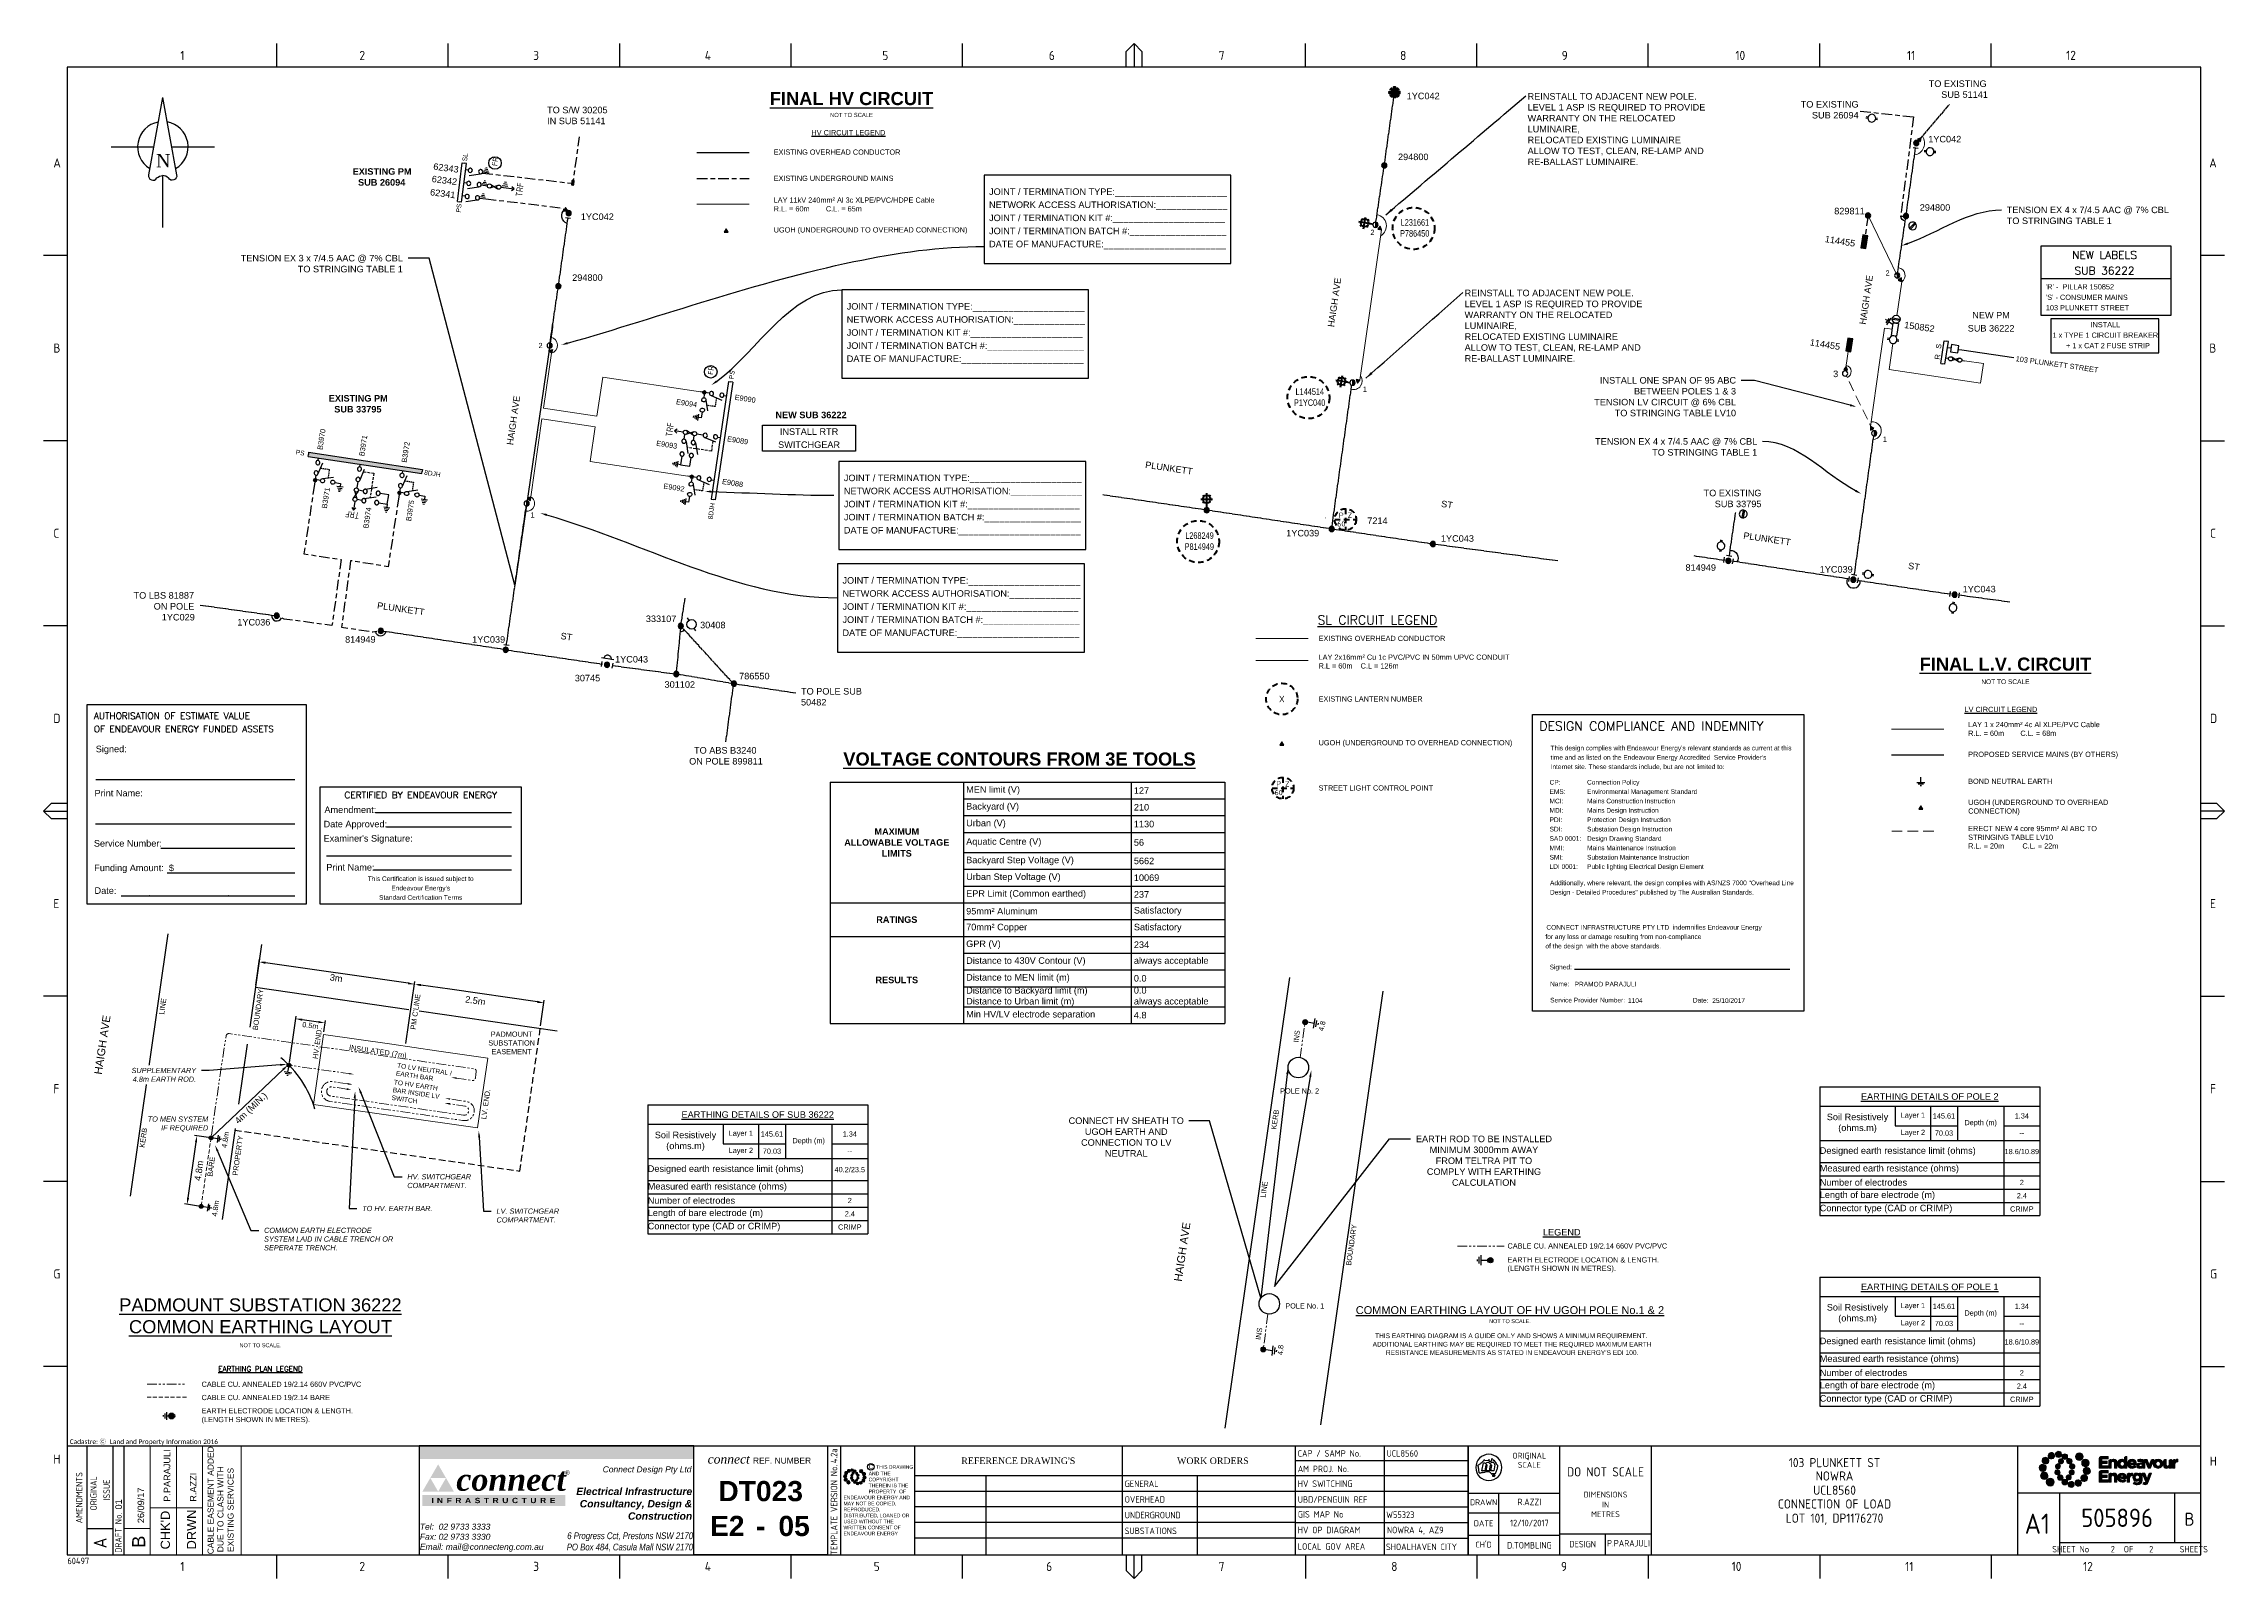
# Paper-space layout 'Sheet(2)' of a CAD drawing. Header units: metres, sheet in millimetres. Extents: x -19 to 815, y -968 to -382.
import ezdxf
from ezdxf import colors
from ezdxf.entities.mleader import LeaderData, LeaderLine
from ezdxf.enums import TextEntityAlignment as Align
from ezdxf.math import Vec2, Vec3

# ---------------------------------------------------------------- set-up
doc = ezdxf.new("R2010")
doc.units = ezdxf.units.M
for name, pattern in [('A', [0]), ('Cable Exist OH', [1, 1, 0]), ('Cable Exist UG', [8.2, 4, -1.2, 1.8, -1.2]), ('Cable New OH', [6, 4, -2]), ('CENTERX2', [4, 2.5, -0.5, 0.5, -0.5]), ('Dash', [5, 3, -2]), ('DASHED', [0.75, 0.5, -0.25]), ('IE Trench LV', [6.5, 5, -1.5]), ('PHANTOM2', [1.25, 0.625, -0.125, 0.125, -0.125, 0.125, -0.125])]:
    doc.linetypes.add(name, pattern=pattern)
doc.layers.get('0').update_dxf_attribs({"color": 6})
for name, color, linetype in [('_User earthing diagram', 7, 'Continuous'), ('_User Miscellaneous1', 7, 'Continuous'), ('Equip_HV_EXT', 7, 'Continuous'), ('Equip_LV_EXT', 7, 'Continuous'), ('Equip_SL_EXT', 7, 'Continuous'), ('Equip_SP_HV_EXT', 7, 'Continuous'), ('Equip_SP_LV_EXT', 7, 'Continuous'), ('Equip_SP_SL_EXT', 7, 'Continuous'), ('Mains_HV_EXT', 7, 'Continuous'), ('Mains_HV_NEW_Hardwired', 7, 'Continuous'), ('Mains_LV_EXT', 7, 'Continuous'), ('Mains_LV_NEW_E47', 2, 'Continuous'), ('Mains_SL_EXT', 7, 'Continuous'), ('Notes', 7, 'Continuous'), ('Notes_SP_MISC', 7, 'Continuous'), ('SupportsOH_SP_TR_HV_LV_SL_EXT', 7, 'Continuous'), ('SupportsOH_SP_TR_HV_LV_SL_NEW', 2, 'Continuous'), ('SupportsUG_SP_EXT', 7, 'Continuous'), ('SupportsUG_SP_LV_EXT', 7, 'Continuous')]:
    doc.layers.add(name, color=color, linetype=linetype)
doc.styles.add('ABlkR8pt', font='', dxfattribs={"height": 2.0202})
doc.styles.add('ANI10pt', font='ARIALNI.TTF', dxfattribs={"height": 2.5863})
doc.styles.add('AR07pt', font='arial.ttf', dxfattribs={"height": 1.7978})
doc.styles.add('AR09pt', font='arial.ttf', dxfattribs={"height": 2.3115})
doc.styles.add('ARB30pt', font='arialbd.ttf', dxfattribs={"height": 7.705})
doc.styles.add('ARBI11pt', font='arialbi.ttf', dxfattribs={"height": 2.8252})
doc.styles.add('ARI09pt', font='ariali.ttf', dxfattribs={"height": 2.3115})
doc.styles.add('ARIAL', font='arial.ttf', dxfattribs={"height": 2})
doc.styles.add('Elec', font='romand__.ttf')
doc.styles.add('iecARIAL', font='arial.ttf', dxfattribs={"height": 2})
doc.styles.add('iecISOCP', font='isocp.shx')
doc.styles.add('iecNAME', font='times.ttf')
doc.styles.add('iecTimesNewRoman', font='times.ttf')
doc.styles.add('IESYMBOL1', font='isocp.shx')
doc.styles.add('POLE_LABEL', font='arial.ttf')
doc.styles.add('SLCP_LABEL', font='arial.ttf', dxfattribs={"height": 3.5})
doc.styles.get("Standard").update_dxf_attribs({"font": 'arial.ttf'})
doc.styles.add('SWG_LABEL', font='arial.ttf')
doc.styles.add('SWITCH_LABEL', font='arial.ttf', dxfattribs={"height": 2.5})
doc.styles.add('TNRBI36pt', font='timesbi.ttf', dxfattribs={"height": 8.601})
doc.styles.add('TNRI14pt', font='timesi.ttf', dxfattribs={"height": 3.4292})
doc.styles.get('ABlkR8pt').set_extended_font_data('Arial Black')
doc.linetypes.add('Cable 4', pattern='A,5.25,-0.1,["o",Standard,S=2,R=0,X=1.2,Y=-0.7],-4', length=9.35)
doc.linetypes.add('Cable G', pattern='A,6,-0.5,["G",Standard,S=1.7,R=0,X=0.3,Y=-0.8],-2.8', length=9.3)
doc.linetypes.add('Cable New UG', pattern='A,7,-0.25,["x",Standard,S=2,R=0,X=0.2,Y=-0.8],-2.1', length=9.35)
doc.dimstyles.new('GISCAD Dim Style', dxfattribs={"dimtxt": 2.5, "dimasz": 3, "dimexe": 1.25, "dimexo": 0.625, "dimtad": 1, "dimtoh": 1, "dimdec": 1, "dimtxsty": 'ARIAL', "dimcen": 2.5, "dimadec": 0, "dimazin": 0, "dimtfac": 1, "dimtdec": 1, "dimtmove": 0, "dimatfit": 3, "dimfxl": 1.25, "dimarcsym": 0})

psp = doc.layouts.new('Sheet(2)')

# ---------------------------------------------------------------- texts
at = {"layer": 'Notes'}
for s, height, rotation, p in [('HAIGH AVE', 2.5, 81.70437, (474.56, -490.48)), ('HAIGH AVE', 2.5, 81.70437, (677.75, -489.53)), ('HAIGH AVE', 2.5, 81.70437, (160.82, -535.57)), ('PLUNKETT', 2.5, 351.63754, (402.26, -544.11)), ('ST', 2.5, 351.63754, (515.33, -559.05)), ('PLUNKETT', 2.5, 351.63754, (630.82, -571.17)), ('ST', 2.5, 351.63754, (693.79, -582.73)), ('PLUNKETT', 2.5, 351.63754, (108.74, -597.9)), ('ST', 2.5, 351.63754, (178.83, -609.52)), ('HAIGH AVE', 3, 81.48587, (3.66, -776.11)), ('HAIGH AVE', 3, 81.48587, (416.32, -855.2))]:
    psp.add_text(s, height=height, rotation=rotation, dxfattribs=at).set_placement(p)
at = {"layer": 'Notes', "linetype": 'CENTERX2', "style": 'IESYMBOL1'}
for rotation, p in [(81.46602, (220.74, -529.57)), (171.38978, (99.4, -562.06))]:
    psp.add_text('TRF', height=2.5, rotation=rotation, dxfattribs=at).set_placement(p, align=Align.MIDDLE_CENTER)
at = {"layer": 'Notes', "color": 7, "style": 'ARIAL'}
for s, height, rotation, p in [('LINE', 2, 82, (27.48, -753.13)), ('BOUNDARY', 2, 82, (63.24, -759.1)), ("PM C'LINE", 2, 82, (123.55, -758.89)), ('2.5m', 2.5, 351.81745, (142.39, -748.36)), ('4m (MIN.)', 2.5, 43.70832, (55.9, -794.99)), ('KERB', 2, 82, (452.47, -797.06)), ('KERB', 2, 82, (19.98, -804.02)), ('PROPERTY', 2, 82, (55.53, -814.64)), ('LINE', 2, 82, (448.36, -823.07)), ('BOUNDARY', 2, 82, (481.04, -849.04))]:
    psp.add_text(s, height=height, rotation=rotation, dxfattribs=at).set_placement(p)
for s, rotation, p in [('HV. END.', 82, (87.6, -764.2)), ('INSULATED (7m)', 351.81745, (108.93, -768.7)), ('LV. END.', 82, (151.93, -787.49)), ('4.8m', 82, (52.45, -801.11)), ('BARE', 82, (47.05, -811.37))]:
    psp.add_text(s, height=2, rotation=rotation, dxfattribs=at).set_placement(p, align=Align.BOTTOM_CENTER)
at = {"layer": 'Notes', "color": 7, "ltscale": 0.5, "style": 'ARIAL'}
for s, rotation, p in [('4.8', 77.57448, (470.5, -759.52)), ('INS', 82.66181, (460.98, -763.79)), ('INS', 81.73133, (446.51, -877.45)), ('4.8', 86.81865, (455, -883.19))]:
    psp.add_text(s, height=2, rotation=rotation, dxfattribs=at).set_placement(p)
for s, p in [('POLE No. 2', (453.95, -783.22)), ('POLE No. 1', (455.92, -865.35))]:
    psp.add_text(s, height=2, dxfattribs=at).set_placement(p)
at = {"layer": 'Notes', "color": 7, "style": 'ARIAL'}
for s, p in [('CABLE CU. ANNEALED 19/2.14 660V PVC/PVC', (540.83, -842.43)), ('(LENGTH SHOWN IN METRES).', (540.83, -850.98)), ('EARTH ELECTRODE LOCATION & LENGTH.', (540.83, -847.76))]:
    psp.add_text(s, height=2, dxfattribs=at).set_placement(p)
at = {"layer": 'Notes', "style": 'ARIAL'}
psp.add_text('%%ULEGEND', height=2.5, dxfattribs=at).set_placement((561.57, -836.2), align=Align.MIDDLE_CENTER)
psp.add_text('%%UCOMMON EARTHING LAYOUT OF HV UGOH POLE No.1 & 2', height=3, dxfattribs=at).set_placement((541.77, -868.37), align=Align.BOTTOM_CENTER)
at = {"layer": 'Notes', "color": 7, "style": 'ARIAL'}
for s, p in [('THIS EARTHING DIAGRAM IS A GUIDE ONLY AND SHOWS A MINIMUM REQUIREMENT. ', (542.6, -875.78)), ('ADDITIONAL EARTHING MAY BE REQUIRED TO MEET THE REQUIRED MAXIMUM EARTH', (542.6, -879)), ("RESISTANCE MEASUREMENTS AS STATED IN ENDEAVOUR ENERGY'S EDI 100.", (542.6, -882.21))]:
    psp.add_text(s, height=1.8, dxfattribs=at).set_placement(p, align=Align.MIDDLE_CENTER)
for p in [(541.77, -871.39), (64.29, -880.61)]:
    psp.add_text('NOT TO SCALE.', height=1.5, dxfattribs=at).set_placement(p, align=Align.BOTTOM_CENTER)
at = {"layer": 'Notes', "lineweight": 0, "char_height": 2.5, "attachment_point": 1}
for s, width, insert in [('\\pi3.3066;TO EXISTING \\P\\pi8.0628;SUB 51141', 25.1279, (698.5, -396.1)), ('TO S/W 30205 IN SUB 51141', 23.9883, (173.84, -406.16)), ('\\pi3.3066;TO EXISTING \\P\\pi7.5904;SUB 26094', 25.1279, (649.57, -403.98)), ('\\pi1.5595;{\\fArial|b1|i0|c0|p34;EXISTING PM \\P\\pi3.6392;SUB 26094}', 25.1279, (97.96, -429.65)), ('\\pi1.5595;{\\fArial|b1|i0|c0|p34;EXISTING PM \\P\\pi3.652;SUB 33795}', 25.1279, (88.84, -516.32)), ('\\pi2.2647;TO LBS 81887 \\P\\pi9.9574;ON POLE \\P\\pi13.041;1YC029', 25.1279, (13.54, -591.62)), ('TO POLE SUB 50482', 23.9883, (270.86, -628.27)), ('\\pi2.805;TO ABS B3240 \\P\\pi0.9488;ON POLE 899811', 29.239, (227.17, -650.83))]:
    psp.add_mtext_dynamic_manual_height_columns(s, width=width, gutter_width=4, heights=[0], dxfattribs=dict(at, insert=insert))
at = {"layer": 'Notes', "linetype": 'Cable G', "attachment_point": 5}
for s, width, insert, char_height in [('{\\fArial|b1|i0|c0|p34;\\LFINAL HV CIRCUIT}', 97.2761, (290.14, -403.07), 5), ('NOT TO SCALE', 29.0003, (290.14, -409.31), 1.6), ('{\\fArial|b1|i0|c0|p34;\\LVOLTAGE CONTOURS FROM 3E TOOLS}', 218.0389, (354.33, -655.43), 5)]:
    psp.add_mtext_dynamic_manual_height_columns(s, width=width, gutter_width=4, heights=[0], dxfattribs=dict(at, insert=insert, char_height=char_height))
at = {"layer": 'Notes', "insert": (768.99, -465.81), "char_height": 3, "width": 31.6524, "attachment_point": 5, "line_spacing_factor": 1.2, "style": 'Elec'}
psp.add_mtext('NEW LABELS\\PSUB 36222', dxfattribs=at)
at = {"layer": 'Notes', "char_height": 2, "line_spacing_factor": 1.2}
for s, insert, width, attachment_point in [("'R' -  PILLAR 150852\\P'S' - CONSUMER MAINS\\P103 PLUNKETT STREET", (746.55, -478.98), 43.1528, 4), ('INSTALL\\P1 x TYPE 1 CIRCUIT BREAKER\\P\\pi-6,l8,t8;+^I1 x CAT 2 FUSE STRIP', (769.29, -493.45), 43.0125, 5)]:
    psp.add_mtext(s, dxfattribs=dict(at, insert=insert, width=width, attachment_point=attachment_point))
at = {"layer": 'Notes', "lineweight": -3, "insert": (725.63, -488.33), "char_height": 2.5, "width": 21.6602, "attachment_point": 5, "line_spacing_factor": 1.2}
psp.add_mtext('NEW PM SUB 36222', dxfattribs=at)
at = {"layer": 'Notes', "insert": (706.25, -500.89), "char_height": 2, "width": 1.1319, "attachment_point": 9, "rotation": 81.48347, "style": 'iecARIAL'}
psp.add_mtext('R', dxfattribs=at)
at = {"layer": 'Notes', "insert": (735.07, -502.4), "char_height": 2, "width": 43.1528, "attachment_point": 4, "rotation": 352.0566, "line_spacing_factor": 1.2}
psp.add_mtext('103 PLUNKETT STREET', dxfattribs=at)
at = {"layer": 'Notes', "char_height": 2, "attachment_point": 1}
for s, insert, rotation in [('E9090', (245.7, -516.11), 351.17518), ('E9094', (223.31, -517.84), 351.17518), ('B3970', (85.97, -537.08), 81.09893), ('B3971', (101.94, -539.49), 81.09893), ('E9089', (242.82, -532.01), 351.17518), ('B3972', (118.17, -541.94), 81.09893), ('E9093', (215.71, -533.68), 351.17518), ('E9088', (240.88, -548.31), 351.17518), ('B3971', (87.67, -559.47), 81.09893), ('B3975', (119.86, -564.33), 81.09893), ('E9092', (218.5, -550.04), 351.17518), ('B3974', (103.5, -567.1), 81.09893)]:
    psp.add_mtext_dynamic_manual_height_columns(s, width=9.3382, gutter_width=4, heights=[0], dxfattribs=dict(at, insert=insert, rotation=rotation))
at = {"layer": 'Notes', "linetype": 'Cable 4', "insert": (259.44, -522.67), "char_height": 2.5, "attachment_point": 1}
psp.add_mtext_dynamic_manual_height_columns('\\pi1.6525;{\\fArial|b1|i0|c0|p34;NEW SUB 36222}', width=30.0445, gutter_width=4, heights=[0], dxfattribs=at)
at = {"layer": 'Notes', "color": 7, "lineweight": -3, "insert": (273.94, -532.81), "char_height": 2.5, "width": 33.0549, "attachment_point": 5, "line_spacing_factor": 1.2, "bg_fill": 16}
psp.add_mtext('INSTALL RTR\\PSWITCHGEAR', dxfattribs=at)
at = {"layer": 'Notes', "insert": (731.11, -621.71), "char_height": 5, "attachment_point": 5}
psp.add_mtext_dynamic_manual_height_columns('{\\fArial|b1|i0|c0|p34;\\LFINAL L.V. CIRCUIT\\P\\fArial|b0|i0|c0|p34;\\H0.36x;\\lNOT TO SCALE}', width=87.427, gutter_width=4, heights=[0], dxfattribs=at)
at = {"layer": 'Notes', "color": 7, "attachment_point": 5, "rotation": 351.81745, "style": 'ARIAL'}
for s, insert, char_height in [('\\A1;3m', (93.24, -739.08), 2.5), ('\\A1;0.5m', (83.37, -757.23), 2)]:
    psp.add_mtext(s, dxfattribs=dict(at, insert=insert, char_height=char_height))
at = {"layer": 'Notes', "color": 7, "char_height": 2, "style": 'ARIAL'}
for s, insert, width, attachment_point in [('PADMOUNT SUBSTATION  EASEMENT', (160.28, -759.53), 18.6289, 2), ('{\\fArial|b0|i1|c0|p34;TO MEN SYSTEM IF REQUIRED}', (44.33, -791.98), 23.2587, 3)]:
    psp.add_mtext(s, dxfattribs=dict(at, insert=insert, width=width, attachment_point=attachment_point))
at = {"layer": 'Notes', "color": 7, "ltscale": 0.5, "char_height": 1.8, "attachment_point": 1, "style": 'ARIAL'}
for s, insert, width, rotation in [('TO LV NEUTRAL / EARTH BAR', (116.67, -771.56), 24.3187, 351.70515), ('TO HV EARTH BAR INSIDE LV SWITCH', (115.44, -777.91), 19.5551, 351.76539)]:
    psp.add_mtext(s, dxfattribs=dict(at, insert=insert, width=width, rotation=rotation))
at = {"layer": 'Notes', "color": 7, "transparency": 16777216, "insert": (40.77, -812.71), "char_height": 2.5, "attachment_point": 5, "rotation": 82, "style": 'ARIAL'}
psp.add_mtext('4.8m', dxfattribs=at)
at = {"layer": 'Notes', "insert": (64.29, -861.47), "char_height": 5, "width": 135.33, "attachment_point": 2, "style": 'iecARIAL'}
psp.add_mtext('{\\LPADMOUNT SUBSTATION 36222\\PCOMMON EARTHING LAYOUT}', dxfattribs=at)
at = {"layer": 'Notes', "style": 'ARIAL'}
for rotation, p in [(81.48347, (244.66, -506.92)), (351.40722, (81.14, -538.59))]:
    psp.add_attdef('PS', text='PS', height=1.8, rotation=rotation, dxfattribs=at).set_placement(p, align=Align.MIDDLE_RIGHT)
for rotation, p in [(351.40722, (126.89, -545.82)), (81.48347, (236.14, -563.78))]:
    psp.add_attdef('8DJH', text='8DJ10', height=1.8, rotation=rotation, dxfattribs=at).set_placement(p, align=Align.MIDDLE_LEFT)

# ---------------------------------------------------------------- blocks, each defined once
blk = doc.blocks.new('A$C30A46249')
at = {"color": 7, "lineweight": -3, "insert": (6.92, 4.97), "char_height": 1.79, "attachment_point": 7, "line_spacing_factor": 1.2}
blk.add_mtext('{\\fCalibri|b0|i0|c0|p34;\\C256;Cadastre: \\fMS Gothic|b0|i0|c128|p49;\\C250;\\c2236962;Ⓒ\\fMS Gothic|b0|i0|c0|p49; \\fCalibri|b0|i0|c0|p34;\\C256;Land and Property Information 2016}', dxfattribs=at)
blk = doc.blocks.new('EE_LOGO_SMALL')
at = {"layer": 'Notes'}
h = blk.add_hatch(color=256, dxfattribs=at)
edge = h.paths.add_edge_path()
edge.add_spline(control_points=[(-8.4, 2), (-9.2, 2), (-9.8, 1.4), (-9.8, 0.7), (-9.9, -0.1), (-9.3, -0.7), (-8.6, -0.8), (-7.8, -0.8), (-7.2, -0.2), (-7.1, 0.5), (-7.1, 1.3), (-7.7, 1.9), (-8.4, 2)], knot_values=[0, 0, 0, 0, 1, 1, 1, 2, 2, 2, 3, 3, 3, 4, 4, 4, 4], degree=3, periodic=0)
h = blk.add_hatch(color=256, dxfattribs=at)
edge = h.paths.add_edge_path()
edge.add_spline(control_points=[(-6.8, 4.5), (-7.4, 4.8), (-8.2, 4.6), (-8.6, 4), (-8.9, 3.4), (-8.7, 2.6), (-8.1, 2.2), (-7.5, 1.9), (-6.7, 2.1), (-6.3, 2.7), (-6, 3.3), (-6.2, 4.1), (-6.8, 4.5)], knot_values=[0, 0, 0, 0, 1, 1, 1, 2, 2, 2, 3, 3, 3, 4, 4, 4, 4], degree=3, periodic=0)
h = blk.add_hatch(color=256, dxfattribs=at)
edge = h.paths.add_edge_path()
edge.add_spline(control_points=[(-4.2, 5.9), (-4.6, 6.5), (-5.3, 6.6), (-5.9, 6.3), (-6.4, 5.9), (-6.6, 5.1), (-6.2, 4.6), (-5.9, 4), (-5.1, 3.8), (-4.6, 4.2), (-4, 4.6), (-3.8, 5.3), (-4.2, 5.9)], knot_values=[0, 0, 0, 0, 1, 1, 1, 2, 2, 2, 3, 3, 3, 4, 4, 4, 4], degree=3, periodic=0)
h = blk.add_hatch(color=256, dxfattribs=at)
edge = h.paths.add_edge_path()
edge.add_spline(control_points=[(-1.3, 5.9), (-1.4, 6.5), (-2, 7), (-2.6, 6.9), (-3.3, 6.9), (-3.7, 6.3), (-3.7, 5.6), (-3.6, 5), (-3, 4.5), (-2.4, 4.6), (-1.7, 4.7), (-1.3, 5.2), (-1.3, 5.9)], knot_values=[0, 0, 0, 0, 1, 1, 1, 2, 2, 2, 3, 3, 3, 4, 4, 4, 4], degree=3, periodic=0)
h = blk.add_hatch(color=256, dxfattribs=at)
edge = h.paths.add_edge_path()
edge.add_spline(control_points=[(-2.5, 2.1), (-3, 2.2), (-3.5, 1.9), (-3.6, 1.3), (-3.7, 0.8), (-3.4, 0.3), (-2.9, 0.2), (-2.4, 0.1), (-1.9, 0.4), (-1.8, 0.9), (-1.7, 1.5), (-2, 2), (-2.5, 2.1)], knot_values=[0, 0, 0, 0, 1, 1, 1, 2, 2, 2, 3, 3, 3, 4, 4, 4, 4], degree=3, periodic=0)
h = blk.add_hatch(color=256, dxfattribs=at)
edge = h.paths.add_edge_path()
edge.add_spline(control_points=[(1, 4.9), (1, 4.3), (0.5, 3.8), (-0.1, 3.8), (-0.7, 3.8), (-1.2, 4.3), (-1.2, 4.9), (-1.2, 5.5), (-0.7, 6), (-0.1, 6), (0.5, 6), (1, 5.5), (1, 4.9)], knot_values=[0, 0, 0, 0, 1, 1, 1, 2, 2, 2, 3, 3, 3, 4, 4, 4, 4], degree=3, periodic=0)
edge = h.paths.add_edge_path()
edge.add_spline(control_points=[(-1.4, 4), (-1.9, 4.1), (-2.4, 3.8), (-2.5, 3.3), (-2.6, 2.7), (-2.3, 2.2), (-1.8, 2.1), (-1.3, 2), (-0.7, 2.3), (-0.6, 2.9), (-0.5, 3.4), (-0.9, 3.9), (-1.4, 4)], knot_values=[0, 0, 0, 0, 1, 1, 1, 2, 2, 2, 3, 3, 3, 4, 4, 4, 4], degree=3, periodic=0)
h = blk.add_hatch(color=256, dxfattribs=at)
edge = h.paths.add_edge_path()
edge.add_spline(control_points=[(2.3, 2.4), (2.8, 2.8), (2.8, 3.4), (2.4, 3.9), (2, 4.3), (1.4, 4.3), (0.9, 3.9), (0.5, 3.6), (0.5, 2.9), (0.9, 2.5), (1.2, 2), (1.9, 2), (2.3, 2.4)], knot_values=[0, 0, 0, 0, 1, 1, 1, 2, 2, 2, 3, 3, 3, 4, 4, 4, 4], degree=3, periodic=0)
edge = h.paths.add_edge_path()
edge.add_spline(control_points=[(1, 4.9), (1, 4.3), (0.5, 3.8), (-0.1, 3.8), (-0.7, 3.8), (-1.2, 4.3), (-1.2, 4.9), (-1.2, 5.5), (-0.7, 6), (-0.1, 6), (0.5, 6), (1, 5.5), (1, 4.9)], knot_values=[0, 0, 0, 0, 1, 1, 1, 2, 2, 2, 3, 3, 3, 4, 4, 4, 4], degree=3, periodic=0)
h = blk.add_hatch(color=256, dxfattribs=at)
edge = h.paths.add_edge_path()
edge.add_spline(control_points=[(1, 4.9), (1, 4.3), (0.5, 3.8), (-0.1, 3.8), (-0.7, 3.8), (-1.2, 4.3), (-1.2, 4.9), (-1.2, 5.5), (-0.7, 6), (-0.1, 6), (0.5, 6), (1, 5.5), (1, 4.9)], knot_values=[0, 0, 0, 0, 1, 1, 1, 2, 2, 2, 3, 3, 3, 4, 4, 4, 4], degree=3, periodic=0)
edge = h.paths.add_edge_path(flags=16)
edge.add_spline(control_points=[(1, 4.9), (1, 4.3), (0.5, 3.8), (-0.1, 3.8), (-0.7, 3.8), (-1.2, 4.3), (-1.2, 4.9), (-1.2, 5.5), (-0.7, 6), (-0.1, 6), (0.5, 6), (1, 5.5), (1, 4.9)], knot_values=[0, 0, 0, 0, 1, 1, 1, 2, 2, 2, 3, 3, 3, 4, 4, 4, 4], degree=3, periodic=0)
h = blk.add_hatch(color=256, dxfattribs=at)
edge = h.paths.add_edge_path()
edge.add_spline(control_points=[(3, 0.2), (3.5, 0.3), (3.8, 0.9), (3.7, 1.4), (3.6, 1.9), (3, 2.3), (2.5, 2.1), (1.9, 2), (1.6, 1.4), (1.8, 0.9), (1.9, 0.4), (2.5, 0.1), (3, 0.2)], knot_values=[0, 0, 0, 0, 1, 1, 1, 2, 2, 2, 3, 3, 3, 4, 4, 4, 4], degree=3, periodic=0)
h = blk.add_hatch(color=256, dxfattribs=at)
edge = h.paths.add_edge_path()
edge.add_spline(control_points=[(7, 4.9), (7, 4), (6.3, 3.4), (5.5, 3.4), (4.6, 3.4), (4, 4), (4, 4.9), (4, 5.7), (4.6, 6.4), (5.5, 6.4), (6.3, 6.4), (7, 5.7), (7, 4.9)], knot_values=[0, 0, 0, 0, 1, 1, 1, 2, 2, 2, 3, 3, 3, 4, 4, 4, 4], degree=3, periodic=0)
h = blk.add_hatch(color=256, dxfattribs=at)
edge = h.paths.add_edge_path()
edge.add_spline(control_points=[(8.4, 1.1), (9.1, 1.5), (9.4, 2.3), (9.1, 3), (8.8, 3.7), (7.9, 4.1), (7.2, 3.8), (6.5, 3.4), (6.2, 2.6), (6.5, 1.9), (6.8, 1.2), (7.7, 0.8), (8.4, 1.1)], knot_values=[0, 0, 0, 0, 1, 1, 1, 2, 2, 2, 3, 3, 3, 4, 4, 4, 4], degree=3, periodic=0)
h = blk.add_hatch(color=256, dxfattribs=at)
edge = h.paths.add_edge_path()
edge.add_spline(control_points=[(8.3, -1.9), (9, -1.9), (9.7, -1.4), (9.7, -0.6), (9.7, 0.1), (9.2, 0.8), (8.4, 0.8), (7.7, 0.8), (7, 0.3), (7, -0.5), (6.9, -1.2), (7.5, -1.9), (8.3, -1.9)], knot_values=[0, 0, 0, 0, 1, 1, 1, 2, 2, 2, 3, 3, 3, 4, 4, 4, 4], degree=3, periodic=0)
h = blk.add_hatch(color=256, dxfattribs=at)
edge = h.paths.add_edge_path()
edge.add_spline(control_points=[(-8.5, -1.1), (-9.2, -1.4), (-9.6, -2.3), (-9.3, -3), (-8.9, -3.7), (-8.1, -4), (-7.4, -3.7), (-6.7, -3.4), (-6.3, -2.5), (-6.6, -1.8), (-7, -1.1), (-7.8, -0.8), (-8.5, -1.1)], knot_values=[0, 0, 0, 0, 1, 1, 1, 2, 2, 2, 3, 3, 3, 4, 4, 4, 4], degree=3, periodic=0)
h = blk.add_hatch(color=256, dxfattribs=at)
edge = h.paths.add_edge_path()
edge.add_spline(control_points=[(-7.1, -4.8), (-7.1, -4), (-6.5, -3.3), (-5.6, -3.3), (-4.8, -3.3), (-4.1, -4), (-4.1, -4.8), (-4.1, -5.7), (-4.8, -6.3), (-5.6, -6.3), (-6.5, -6.3), (-7.1, -5.7), (-7.1, -4.8)], knot_values=[0, 0, 0, 0, 1, 1, 1, 2, 2, 2, 3, 3, 3, 4, 4, 4, 4], degree=3, periodic=0)
h = blk.add_hatch(color=256, dxfattribs=at)
edge = h.paths.add_edge_path()
edge.add_spline(control_points=[(-3.1, -0.2), (-3.7, -0.3), (-4, -0.8), (-3.8, -1.4), (-3.7, -1.9), (-3.2, -2.2), (-2.6, -2.1), (-2.1, -1.9), (-1.8, -1.4), (-1.9, -0.9), (-2.1, -0.3), (-2.6, 0), (-3.1, -0.2)], knot_values=[0, 0, 0, 0, 1, 1, 1, 2, 2, 2, 3, 3, 3, 4, 4, 4, 4], degree=3, periodic=0)
h = blk.add_hatch(color=256, dxfattribs=at)
edge = h.paths.add_edge_path()
edge.add_spline(control_points=[(-2.5, -2.3), (-2.9, -2.7), (-3, -3.4), (-2.6, -3.8), (-2.2, -4.2), (-1.5, -4.3), (-1.1, -3.9), (-0.7, -3.5), (-0.6, -2.8), (-1, -2.4), (-1.4, -2), (-2, -1.9), (-2.5, -2.3)], knot_values=[0, 0, 0, 0, 1, 1, 1, 2, 2, 2, 3, 3, 3, 4, 4, 4, 4], degree=3, periodic=0)
h = blk.add_hatch(color=256, dxfattribs=at)
edge = h.paths.add_edge_path()
edge.add_spline(control_points=[(-1.2, -4.8), (-1.2, -4.2), (-0.7, -3.7), (-0.1, -3.7), (0.5, -3.7), (1, -4.2), (1, -4.8), (1, -5.4), (0.5, -5.9), (-0.1, -5.9), (-0.7, -5.9), (-1.2, -5.4), (-1.2, -4.8)], knot_values=[0, 0, 0, 0, 1, 1, 1, 2, 2, 2, 3, 3, 3, 4, 4, 4, 4], degree=3, periodic=0)
h = blk.add_hatch(color=256, dxfattribs=at)
edge = h.paths.add_edge_path()
edge.add_spline(control_points=[(1.2, -3.9), (1.7, -4.1), (2.2, -3.7), (2.3, -3.2), (2.5, -2.7), (2.1, -2.2), (1.6, -2.1), (1.1, -2), (0.6, -2.3), (0.5, -2.8), (0.4, -3.3), (0.7, -3.8), (1.2, -3.9)], knot_values=[0, 0, 0, 0, 1, 1, 1, 2, 2, 2, 3, 3, 3, 4, 4, 4, 4], degree=3, periodic=0)
h = blk.add_hatch(color=256, dxfattribs=at)
edge = h.paths.add_edge_path()
edge.add_spline(control_points=[(1.2, -5.8), (1.3, -6.5), (1.8, -6.9), (2.5, -6.9), (3.1, -6.8), (3.6, -6.2), (3.5, -5.6), (3.4, -5), (2.9, -4.5), (2.2, -4.6), (1.6, -4.6), (1.1, -5.2), (1.2, -5.8)], knot_values=[0, 0, 0, 0, 1, 1, 1, 2, 2, 2, 3, 3, 3, 4, 4, 4, 4], degree=3, periodic=0)
h = blk.add_hatch(color=256, dxfattribs=at)
edge = h.paths.add_edge_path()
edge.add_spline(control_points=[(2.4, -2), (2.9, -2.1), (3.4, -1.8), (3.5, -1.3), (3.6, -0.8), (3.3, -0.3), (2.8, -0.2), (2.2, -0.1), (1.7, -0.4), (1.6, -0.9), (1.5, -1.4), (1.8, -1.9), (2.4, -2)], knot_values=[0, 0, 0, 0, 1, 1, 1, 2, 2, 2, 3, 3, 3, 4, 4, 4, 4], degree=3, periodic=0)
h = blk.add_hatch(color=256, dxfattribs=at)
edge = h.paths.add_edge_path()
edge.add_spline(control_points=[(4, -5.8), (4.4, -6.4), (5.2, -6.6), (5.7, -6.2), (6.3, -5.8), (6.5, -5.1), (6.1, -4.5), (5.7, -4), (5, -3.8), (4.4, -4.2), (3.8, -4.5), (3.7, -5.3), (4, -5.8)], knot_values=[0, 0, 0, 0, 1, 1, 1, 2, 2, 2, 3, 3, 3, 4, 4, 4, 4], degree=3, periodic=0)
h = blk.add_hatch(color=256, dxfattribs=at)
edge = h.paths.add_edge_path()
edge.add_spline(control_points=[(6.7, -4.4), (7.3, -4.8), (8.1, -4.6), (8.4, -4), (8.8, -3.3), (8.6, -2.6), (8, -2.2), (7.3, -1.8), (6.6, -2.1), (6.2, -2.7), (5.8, -3.3), (6, -4.1), (6.7, -4.4)], knot_values=[0, 0, 0, 0, 1, 1, 1, 2, 2, 2, 3, 3, 3, 4, 4, 4, 4], degree=3, periodic=0)
at = {"layer": 'Notes', "lineweight": 0}
for points in [[(1.8, 2.1), (1.8, 2.1)], [(-2, -2.1), (-2, -2.1)]]:
    blk.add_lwpolyline(points, dxfattribs=at)
for points in [[(-8.4, 2), (-9.2, 2), (-9.8, 1.4), (-9.8, 0.7), (-9.9, -0.1), (-9.3, -0.7), (-8.6, -0.8), (-7.8, -0.8), (-7.2, -0.2), (-7.1, 0.5), (-7.1, 1.3), (-7.7, 1.9), (-8.4, 2)], [(-6.8, 4.5), (-7.4, 4.8), (-8.2, 4.6), (-8.6, 4), (-8.9, 3.4), (-8.7, 2.6), (-8.1, 2.2), (-7.5, 1.9), (-6.7, 2.1), (-6.3, 2.7), (-6, 3.3), (-6.2, 4.1), (-6.8, 4.5)], [(-4.2, 5.9), (-4.6, 6.5), (-5.3, 6.6), (-5.9, 6.3), (-6.4, 5.9), (-6.6, 5.1), (-6.2, 4.6), (-5.9, 4), (-5.1, 3.8), (-4.6, 4.2), (-4, 4.6), (-3.8, 5.3), (-4.2, 5.9)], [(-1.3, 5.9), (-1.4, 6.5), (-2, 7), (-2.6, 6.9), (-3.3, 6.9), (-3.7, 6.3), (-3.7, 5.6), (-3.6, 5), (-3, 4.5), (-2.4, 4.6), (-1.7, 4.7), (-1.3, 5.2), (-1.3, 5.9)], [(-2.5, 2.1), (-3, 2.2), (-3.5, 1.9), (-3.6, 1.3), (-3.7, 0.8), (-3.4, 0.3), (-2.9, 0.2), (-2.4, 0.1), (-1.9, 0.4), (-1.8, 0.9), (-1.7, 1.5), (-2, 2), (-2.5, 2.1)], [(-1.4, 4), (-1.9, 4.1), (-2.4, 3.8), (-2.5, 3.3), (-2.6, 2.7), (-2.3, 2.2), (-1.8, 2.1), (-1.3, 2), (-0.7, 2.3), (-0.6, 2.9), (-0.5, 3.4), (-0.9, 3.9), (-1.4, 4)], [(1, 4.9), (1, 4.3), (0.5, 3.8), (-0.1, 3.8), (-0.7, 3.8), (-1.2, 4.3), (-1.2, 4.9), (-1.2, 5.5), (-0.7, 6), (-0.1, 6), (0.5, 6), (1, 5.5), (1, 4.9)], [(1, 4.9), (1, 4.3), (0.5, 3.8), (-0.1, 3.8), (-0.7, 3.8), (-1.2, 4.3), (-1.2, 4.9), (-1.2, 5.5), (-0.7, 6), (-0.1, 6), (0.5, 6), (1, 5.5), (1, 4.9)], [(2.3, 2.4), (2.8, 2.8), (2.8, 3.4), (2.4, 3.9), (2, 4.3), (1.4, 4.3), (0.9, 3.9), (0.5, 3.6), (0.5, 2.9), (0.9, 2.5), (1.2, 2), (1.9, 2), (2.3, 2.4)], [(3, 0.2), (3.5, 0.3), (3.8, 0.9), (3.7, 1.4), (3.6, 1.9), (3, 2.3), (2.5, 2.1), (1.9, 2), (1.6, 1.4), (1.8, 0.9), (1.9, 0.4), (2.5, 0.1), (3, 0.2)], [(7, 4.9), (7, 4), (6.3, 3.4), (5.5, 3.4), (4.6, 3.4), (4, 4), (4, 4.9), (4, 5.7), (4.6, 6.4), (5.5, 6.4), (6.3, 6.4), (7, 5.7), (7, 4.9)], [(8.4, 1.1), (9.1, 1.5), (9.4, 2.3), (9.1, 3), (8.8, 3.7), (7.9, 4.1), (7.2, 3.8), (6.5, 3.4), (6.2, 2.6), (6.5, 1.9), (6.8, 1.2), (7.7, 0.8), (8.4, 1.1)], [(8.3, -1.9), (9, -1.9), (9.7, -1.4), (9.7, -0.6), (9.7, 0.1), (9.2, 0.8), (8.4, 0.8), (7.7, 0.8), (7, 0.3), (7, -0.5), (6.9, -1.2), (7.5, -1.9), (8.3, -1.9)], [(-8.5, -1.1), (-9.2, -1.4), (-9.6, -2.3), (-9.3, -3), (-8.9, -3.7), (-8.1, -4), (-7.4, -3.7), (-6.7, -3.4), (-6.3, -2.5), (-6.6, -1.8), (-7, -1.1), (-7.8, -0.8), (-8.5, -1.1)], [(-7.1, -4.8), (-7.1, -4), (-6.5, -3.3), (-5.6, -3.3), (-4.8, -3.3), (-4.1, -4), (-4.1, -4.8), (-4.1, -5.7), (-4.8, -6.3), (-5.6, -6.3), (-6.5, -6.3), (-7.1, -5.7), (-7.1, -4.8)], [(-3.1, -0.2), (-3.7, -0.3), (-4, -0.8), (-3.8, -1.4), (-3.7, -1.9), (-3.2, -2.2), (-2.6, -2.1), (-2.1, -1.9), (-1.8, -1.4), (-1.9, -0.9), (-2.1, -0.3), (-2.6, 0), (-3.1, -0.2)], [(-2.5, -2.3), (-2.9, -2.7), (-3, -3.4), (-2.6, -3.8), (-2.2, -4.2), (-1.5, -4.3), (-1.1, -3.9), (-0.7, -3.5), (-0.6, -2.8), (-1, -2.4), (-1.4, -2), (-2, -1.9), (-2.5, -2.3)], [(-1.2, -4.8), (-1.2, -4.2), (-0.7, -3.7), (-0.1, -3.7), (0.5, -3.7), (1, -4.2), (1, -4.8), (1, -5.4), (0.5, -5.9), (-0.1, -5.9), (-0.7, -5.9), (-1.2, -5.4), (-1.2, -4.8)], [(1.2, -3.9), (1.7, -4.1), (2.2, -3.7), (2.3, -3.2), (2.5, -2.7), (2.1, -2.2), (1.6, -2.1), (1.1, -2), (0.6, -2.3), (0.5, -2.8), (0.4, -3.3), (0.7, -3.8), (1.2, -3.9)], [(1.2, -5.8), (1.3, -6.5), (1.8, -6.9), (2.5, -6.9), (3.1, -6.8), (3.6, -6.2), (3.5, -5.6), (3.4, -5), (2.9, -4.5), (2.2, -4.6), (1.6, -4.6), (1.1, -5.2), (1.2, -5.8)], [(2.4, -2), (2.9, -2.1), (3.4, -1.8), (3.5, -1.3), (3.6, -0.8), (3.3, -0.3), (2.8, -0.2), (2.2, -0.1), (1.7, -0.4), (1.6, -0.9), (1.5, -1.4), (1.8, -1.9), (2.4, -2)], [(4, -5.8), (4.4, -6.4), (5.2, -6.6), (5.7, -6.2), (6.3, -5.8), (6.5, -5.1), (6.1, -4.5), (5.7, -4), (5, -3.8), (4.4, -4.2), (3.8, -4.5), (3.7, -5.3), (4, -5.8)], [(6.7, -4.4), (7.3, -4.8), (8.1, -4.6), (8.4, -4), (8.8, -3.3), (8.6, -2.6), (8, -2.2), (7.3, -1.8), (6.6, -2.1), (6.2, -2.7), (5.8, -3.3), (6, -4.1), (6.7, -4.4)]]:
    blk.add_open_spline(points, degree=3, knots=[0, 0, 0, 0, 1, 1, 1, 2, 2, 2, 3, 3, 3, 4, 4, 4, 4], dxfattribs=at)
blk = doc.blocks.new('EE_COPYRIGHT_A1')
at = {"layer": 'Notes'}
blk.add_circle((9.53, -0.82), 1.15, dxfattribs=at)
at = {"xscale": 0.4, "yscale": 0.4, "zscale": 0.4}
blk.add_blockref('EE_LOGO_SMALL', (3.96, -4.29), dxfattribs=at)
at = {"layer": 'Notes', "insert": (0, 0), "char_height": 1.25, "width": 24.1208, "attachment_point": 1, "style": 'ARIAL'}
blk.add_mtext('\\pt8.75;               ^I{\\H1.2x;C } THIS DRAWING\\P\\pi-8.75,l8.75,t8.75,20;       ^IAND THE ^I\\P\\pi0,t8.75;COPYRIGHT\\P\\pi-8.75,t1.25,8.75;^I^ITHEREIN IS THE PROPERTY  OF \\P\\pi0,l0,t1.25;ENDEAVOUR ENERGY AND MAY NOT BE COPIED, REPRODUCED, DISTRIBUTED, LOANED OR USED WITHOUT THE WRITTEN CONSENT OF ENDEAVOUR ENERGY', dxfattribs=at)
blk = doc.blocks.new('EE_LOGO')
h = blk.add_hatch(color=7)
edge = h.paths.add_edge_path()
edge.add_spline(control_points=[(-25.34, 1.94), (-26.08, 1.98), (-26.72, 1.41), (-26.77, 0.66), (-26.81, -0.09), (-26.24, -0.72), (-25.49, -0.77), (-24.74, -0.81), (-24.1, -0.24), (-24.06, 0.51), (-24.02, 1.25), (-24.59, 1.89), (-25.34, 1.94)], knot_values=[0, 0, 0, 0, 1, 1, 1, 2, 2, 2, 3, 3, 3, 4, 4, 4, 4], degree=3, periodic=0)
h = blk.add_hatch(color=7)
edge = h.paths.add_edge_path()
edge.add_spline(control_points=[(-23.73, 4.46), (-24.34, 4.81), (-25.13, 4.61), (-25.49, 3.99), (-25.85, 3.38), (-25.64, 2.59), (-25.03, 2.23), (-24.41, 1.87), (-23.63, 2.08), (-23.27, 2.69), (-22.91, 3.31), (-23.12, 4.1), (-23.73, 4.46)], knot_values=[0, 0, 0, 0, 1, 1, 1, 2, 2, 2, 3, 3, 3, 4, 4, 4, 4], degree=3, periodic=0)
h = blk.add_hatch(color=7)
edge = h.paths.add_edge_path()
edge.add_spline(control_points=[(-21.12, 5.87), (-21.48, 6.44), (-22.24, 6.61), (-22.81, 6.24), (-23.37, 5.88), (-23.54, 5.12), (-23.17, 4.55), (-22.81, 3.98), (-22.05, 3.82), (-21.48, 4.19), (-20.92, 4.55), (-20.75, 5.31), (-21.12, 5.87)], knot_values=[0, 0, 0, 0, 1, 1, 1, 2, 2, 2, 3, 3, 3, 4, 4, 4, 4], degree=3, periodic=0)
h = blk.add_hatch(color=7)
edge = h.paths.add_edge_path()
edge.add_spline(control_points=[(-19.43, 2.06), (-19.94, 2.17), (-20.44, 1.84), (-20.55, 1.33), (-20.66, 0.82), (-20.34, 0.32), (-19.83, 0.21), (-19.32, 0.1), (-18.81, 0.42), (-18.71, 0.93), (-18.59, 1.44), (-18.92, 1.95), (-19.43, 2.06)], knot_values=[0, 0, 0, 0, 1, 1, 1, 2, 2, 2, 3, 3, 3, 4, 4, 4, 4], degree=3, periodic=0)
h = blk.add_hatch(color=7)
edge = h.paths.add_edge_path()
edge.add_spline(control_points=[(-18.27, 5.87), (-18.34, 6.5), (-18.91, 6.97), (-19.54, 6.9), (-20.18, 6.84), (-20.65, 6.27), (-20.58, 5.63), (-20.52, 4.99), (-19.95, 4.53), (-19.31, 4.59), (-18.67, 4.66), (-18.21, 5.23), (-18.27, 5.87)], knot_values=[0, 0, 0, 0, 1, 1, 1, 2, 2, 2, 3, 3, 3, 4, 4, 4, 4], degree=3, periodic=0)
h = blk.add_hatch(color=7)
edge = h.paths.add_edge_path()
edge.add_spline(control_points=[(-15.91, 4.86), (-15.91, 4.26), (-16.4, 3.77), (-17, 3.77), (-17.6, 3.77), (-18.08, 4.26), (-18.08, 4.86), (-18.08, 5.46), (-17.6, 5.95), (-17, 5.95), (-16.4, 5.95), (-15.91, 5.46), (-15.91, 4.86)], knot_values=[0, 0, 0, 0, 1, 1, 1, 2, 2, 2, 3, 3, 3, 4, 4, 4, 4], degree=3, periodic=0)
edge = h.paths.add_edge_path()
edge.add_spline(control_points=[(-18.29, 3.97), (-18.8, 4.08), (-19.3, 3.76), (-19.41, 3.25), (-19.52, 2.74), (-19.2, 2.23), (-18.69, 2.12), (-18.18, 2.01), (-17.67, 2.33), (-17.56, 2.84), (-17.45, 3.35), (-17.78, 3.86), (-18.29, 3.97)], knot_values=[0, 0, 0, 0, 1, 1, 1, 2, 2, 2, 3, 3, 3, 4, 4, 4, 4], degree=3, periodic=0)
h = blk.add_hatch(color=7)
edge = h.paths.add_edge_path()
edge.add_spline(control_points=[(-14.59, 2.36), (-14.16, 2.75), (-14.12, 3.41), (-14.51, 3.84), (-14.89, 4.27), (-15.55, 4.31), (-15.99, 3.93), (-16.42, 3.54), (-16.46, 2.88), (-16.07, 2.45), (-15.69, 2.01), (-15.02, 1.98), (-14.59, 2.36)], knot_values=[0, 0, 0, 0, 1, 1, 1, 2, 2, 2, 3, 3, 3, 4, 4, 4, 4], degree=3, periodic=0)
edge = h.paths.add_edge_path()
edge.add_spline(control_points=[(-15.91, 4.86), (-15.91, 4.26), (-16.4, 3.77), (-17, 3.77), (-17.6, 3.77), (-18.08, 4.26), (-18.08, 4.86), (-18.08, 5.46), (-17.6, 5.95), (-17, 5.95), (-16.4, 5.95), (-15.91, 5.46), (-15.91, 4.86)], knot_values=[0, 0, 0, 0, 1, 1, 1, 2, 2, 2, 3, 3, 3, 4, 4, 4, 4], degree=3, periodic=0)
h = blk.add_hatch(color=7)
edge = h.paths.add_edge_path()
edge.add_spline(control_points=[(-15.91, 4.86), (-15.91, 4.26), (-16.4, 3.77), (-17, 3.77), (-17.6, 3.77), (-18.08, 4.26), (-18.08, 4.86), (-18.08, 5.46), (-17.6, 5.95), (-17, 5.95), (-16.4, 5.95), (-15.91, 5.46), (-15.91, 4.86)], knot_values=[0, 0, 0, 0, 1, 1, 1, 2, 2, 2, 3, 3, 3, 4, 4, 4, 4], degree=3, periodic=0)
edge = h.paths.add_edge_path(flags=16)
edge.add_spline(control_points=[(-15.91, 4.86), (-15.91, 4.26), (-16.4, 3.77), (-17, 3.77), (-17.6, 3.77), (-18.08, 4.26), (-18.08, 4.86), (-18.08, 5.46), (-17.6, 5.95), (-17, 5.95), (-16.4, 5.95), (-15.91, 5.46), (-15.91, 4.86)], knot_values=[0, 0, 0, 0, 1, 1, 1, 2, 2, 2, 3, 3, 3, 4, 4, 4, 4], degree=3, periodic=0)
h = blk.add_hatch(color=7)
edge = h.paths.add_edge_path()
edge.add_spline(control_points=[(-13.94, 0.18), (-13.41, 0.32), (-13.09, 0.87), (-13.23, 1.4), (-13.37, 1.93), (-13.92, 2.25), (-14.45, 2.11), (-14.98, 1.97), (-15.3, 1.42), (-15.16, 0.89), (-15.02, 0.36), (-14.47, 0.04), (-13.94, 0.18)], knot_values=[0, 0, 0, 0, 1, 1, 1, 2, 2, 2, 3, 3, 3, 4, 4, 4, 4], degree=3, periodic=0)
h = blk.add_hatch(color=7)
edge = h.paths.add_edge_path()
edge.add_spline(control_points=[(-9.93, 4.86), (-9.93, 4.03), (-10.61, 3.35), (-11.44, 3.35), (-12.28, 3.35), (-12.95, 4.03), (-12.95, 4.86), (-12.95, 5.69), (-12.28, 6.37), (-11.44, 6.37), (-10.61, 6.37), (-9.93, 5.69), (-9.93, 4.86)], knot_values=[0, 0, 0, 0, 1, 1, 1, 2, 2, 2, 3, 3, 3, 4, 4, 4, 4], degree=3, periodic=0)
h = blk.add_hatch(color=7)
edge = h.paths.add_edge_path()
edge.add_spline(control_points=[(-8.55, 1.13), (-7.83, 1.45), (-7.5, 2.29), (-7.82, 3.01), (-8.14, 3.73), (-8.98, 4.06), (-9.7, 3.74), (-10.42, 3.42), (-10.75, 2.58), (-10.43, 1.86), (-10.11, 1.14), (-9.27, 0.81), (-8.55, 1.13)], knot_values=[0, 0, 0, 0, 1, 1, 1, 2, 2, 2, 3, 3, 3, 4, 4, 4, 4], degree=3, periodic=0)
h = blk.add_hatch(color=7)
edge = h.paths.add_edge_path()
edge.add_spline(control_points=[(-8.66, -1.92), (-7.91, -1.96), (-7.27, -1.39), (-7.23, -0.64), (-7.19, 0.1), (-7.76, 0.74), (-8.51, 0.78), (-9.25, 0.83), (-9.89, 0.26), (-9.94, -0.49), (-9.98, -1.24), (-9.41, -1.88), (-8.66, -1.92)], knot_values=[0, 0, 0, 0, 1, 1, 1, 2, 2, 2, 3, 3, 3, 4, 4, 4, 4], degree=3, periodic=0)
h = blk.add_hatch(color=7)
edge = h.paths.add_edge_path()
edge.add_spline(control_points=[(-3.85, 0.44), (-3.85, 0.44), (-3.85, 4.25), (-3.85, 4.3), (-3.85, 4.35), (-3.85, 4.86), (-3.29, 4.86), (-2.74, 4.86), (-0.49, 4.86), (-0.49, 4.86), (-0.49, 4.86), (-0.49, 4), (-0.49, 4), (-0.49, 4), (-2.89, 4), (-2.89, 4), (-2.89, 4), (-2.89, 3.1), (-2.89, 3.1), (-2.89, 3.1), (-0.8, 3.1), (-0.8, 3.1), (-0.8, 3.1), (-0.8, 2.23), (-0.8, 2.23), (-0.8, 2.23), (-2.89, 2.23), (-2.89, 2.23), (-2.89, 2.23), (-2.89, 1.31), (-2.89, 1.31), (-2.89, 1.31), (-0.49, 1.31), (-0.49, 1.31), (-0.49, 1.31), (-0.49, 0.44), (-0.49, 0.44), (-0.49, 0.44), (-3.85, 0.44), (-3.85, 0.44)], knot_values=[0, 0, 0, 0, 1, 1, 1, 2, 2, 2, 3, 3, 3, 4, 4, 4, 5, 5, 5, 6, 6, 6, 7, 7, 7, 8, 8, 8, 9, 9, 9, 10, 10, 10, 11, 11, 11, 12, 12, 12, 13, 13, 13, 13], degree=3, periodic=0)
h = blk.add_hatch(color=7)
edge = h.paths.add_edge_path()
edge.add_spline(control_points=[(1.94, 0.44), (1.94, 0.44), (1.94, 2.33), (1.94, 2.33), (1.94, 2.78), (1.73, 3.02), (1.36, 3.02), (1, 3.02), (0.76, 2.78), (0.76, 2.33), (0.76, 2.33), (0.76, 0.44), (0.76, 0.44), (0.76, 0.44), (-0.2, 0.44), (-0.2, 0.44), (-0.2, 0.44), (-0.2, 3.21), (-0.2, 3.27), (-0.2, 3.33), (-0.2, 3.82), (0.36, 3.82), (0.76, 3.82), (0.76, 3.82), (0.76, 3.82), (0.76, 3.82), (0.76, 3.35), (0.76, 3.35), (0.98, 3.63), (1.27, 3.89), (1.75, 3.89), (2.48, 3.89), (2.9, 3.41), (2.9, 2.63), (2.9, 2.63), (2.9, 0.44), (2.9, 0.44), (2.9, 0.44), (1.94, 0.44), (1.94, 0.44)], knot_values=[0, 0, 0, 0, 1, 1, 1, 2, 2, 2, 3, 3, 3, 4, 4, 4, 5, 5, 5, 6, 6, 6, 7, 7, 7, 8, 8, 8, 9, 9, 9, 10, 10, 10, 11, 11, 11, 12, 12, 12, 13, 13, 13, 13], degree=3, periodic=0)
h = blk.add_hatch(color=7)
edge = h.paths.add_edge_path(flags=16)
edge.add_spline(control_points=[(5.8, 2.13), (5.8, 2.69), (5.43, 3.07), (4.98, 3.07), (4.53, 3.07), (4.15, 2.7), (4.15, 2.13), (4.15, 2.13), (4.15, 2.12), (4.15, 2.12), (4.15, 1.56), (4.53, 1.19), (4.98, 1.19), (5.43, 1.19), (5.8, 1.56), (5.8, 2.12), (5.8, 2.12), (5.8, 2.13), (5.8, 2.13)], knot_values=[0, 0, 0, 0, 1, 1, 1, 2, 2, 2, 3, 3, 3, 4, 4, 4, 5, 5, 5, 6, 6, 6, 6], degree=3, periodic=0)
edge = h.paths.add_edge_path()
edge.add_spline(control_points=[(5.79, 0.44), (5.79, 0.44), (5.79, 0.92), (5.79, 0.92), (5.55, 0.6), (5.23, 0.37), (4.73, 0.37), (3.94, 0.37), (3.19, 0.99), (3.19, 2.12), (3.19, 2.12), (3.19, 2.13), (3.19, 2.13), (3.19, 3.26), (3.93, 3.88), (4.73, 3.88), (5.24, 3.88), (5.56, 3.65), (5.79, 3.38), (5.79, 3.38), (5.79, 4.27), (5.79, 4.3), (5.79, 4.34), (5.79, 4.86), (6.34, 4.86), (6.73, 4.86), (6.75, 4.86), (6.75, 4.86), (6.75, 4.86), (6.75, 0.44), (6.75, 0.44), (6.75, 0.44), (5.79, 0.44), (5.79, 0.44)], knot_values=[0, 0, 0, 0, 1, 1, 1, 2, 2, 2, 3, 3, 3, 4, 4, 4, 5, 5, 5, 6, 6, 6, 7, 7, 7, 8, 8, 8, 9, 9, 9, 10, 10, 10, 11, 11, 11, 11], degree=3, periodic=0)
h = blk.add_hatch(color=7)
edge = h.paths.add_edge_path()
edge.add_spline(control_points=[(8.69, 3.89), (7.7, 3.89), (7.01, 3.09), (7.01, 2.13), (7.01, 2.13), (7.01, 2.12), (7.01, 2.12), (7.01, 1.08), (7.77, 0.37), (8.78, 0.37), (9.39, 0.37), (9.85, 0.61), (10.16, 1), (10.16, 1), (9.62, 1.48), (9.62, 1.48), (9.35, 1.24), (9.12, 1.14), (8.79, 1.14), (8.33, 1.13), (8, 1.49), (7.95, 1.86), (7.91, 2.18), (7.93, 2.29), (7.95, 2.43), (8.02, 2.85), (8.29, 3.12), (8.69, 3.12), (9.09, 3.12), (9.34, 2.83), (9.4, 2.4), (9.4, 2.4), (8.14, 2.4), (8.14, 2.4), (8.14, 2.4), (8.12, 1.8), (8.64, 1.8), (9.17, 1.8), (10.32, 1.8), (10.32, 1.8), (10.33, 1.89), (10.34, 1.95), (10.34, 2.04), (10.34, 2.04), (10.34, 2.05), (10.34, 2.05), (10.34, 3.01), (9.82, 3.89), (8.69, 3.89)], knot_values=[0, 0, 0, 0, 1, 1, 1, 2, 2, 2, 3, 3, 3, 4, 4, 4, 5, 5, 5, 6, 6, 6, 7, 7, 7, 8, 8, 8, 9, 9, 9, 10, 10, 10, 11, 11, 11, 12, 12, 12, 13, 13, 13, 14, 14, 14, 15, 15, 15, 16, 16, 16, 16], degree=3, periodic=0)
h = blk.add_hatch(color=7)
edge = h.paths.add_edge_path(flags=16)
edge.add_spline(control_points=[(12.69, 1.8), (12.53, 1.88), (12.31, 1.93), (12.08, 1.93), (11.67, 1.93), (11.42, 1.77), (11.42, 1.46), (11.42, 1.46), (11.42, 1.45), (11.42, 1.45), (11.42, 1.19), (11.63, 1.04), (11.94, 1.04), (12.39, 1.04), (12.69, 1.29), (12.69, 1.63), (12.69, 1.63), (12.69, 1.8), (12.69, 1.8)], knot_values=[0, 0, 0, 0, 1, 1, 1, 2, 2, 2, 3, 3, 3, 4, 4, 4, 5, 5, 5, 6, 6, 6, 6], degree=3, periodic=0)
edge = h.paths.add_edge_path()
edge.add_spline(control_points=[(12.67, 0.44), (12.67, 0.44), (12.67, 0.81), (12.67, 0.81), (12.44, 0.55), (12.12, 0.38), (11.65, 0.38), (11.01, 0.38), (10.49, 0.74), (10.49, 1.41), (10.49, 1.41), (10.49, 1.42), (10.49, 1.42), (10.49, 2.16), (11.05, 2.5), (11.85, 2.5), (12.19, 2.5), (12.44, 2.45), (12.68, 2.37), (12.68, 2.37), (12.68, 2.42), (12.68, 2.42), (12.68, 2.82), (12.43, 3.07), (11.95, 3.07), (11.59, 3.07), (11.33, 3), (11.02, 2.89), (11.02, 2.89), (10.78, 3.62), (10.78, 3.62), (11.15, 3.78), (11.52, 3.89), (12.09, 3.89), (13.14, 3.89), (13.6, 3.35), (13.6, 2.43), (13.6, 2.43), (13.6, 0.44), (13.6, 0.44), (13.6, 0.44), (12.67, 0.44), (12.67, 0.44)], knot_values=[0, 0, 0, 0, 1, 1, 1, 2, 2, 2, 3, 3, 3, 4, 4, 4, 5, 5, 5, 6, 6, 6, 7, 7, 7, 8, 8, 8, 9, 9, 9, 10, 10, 10, 11, 11, 11, 12, 12, 12, 13, 13, 13, 14, 14, 14, 14], degree=3, periodic=0)
h = blk.add_hatch(color=7)
edge = h.paths.add_edge_path()
edge.add_spline(control_points=[(15.71, 0.44), (15.71, 0.44), (14.84, 0.44), (14.84, 0.44), (14.84, 0.44), (13.51, 3.83), (13.51, 3.83), (13.51, 3.83), (14.53, 3.83), (14.53, 3.83), (14.53, 3.83), (15.28, 1.58), (15.28, 1.58), (15.28, 1.58), (15.86, 3.3), (15.86, 3.3), (15.86, 3.3), (16.02, 3.83), (16.4, 3.83), (16.78, 3.83), (17.04, 3.83), (17.04, 3.83), (17.04, 3.83), (15.71, 0.44), (15.71, 0.44)], knot_values=[0, 0, 0, 0, 1, 1, 1, 2, 2, 2, 3, 3, 3, 4, 4, 4, 5, 5, 5, 6, 6, 6, 7, 7, 7, 8, 8, 8, 8], degree=3, periodic=0)
h = blk.add_hatch(color=7)
edge = h.paths.add_edge_path(flags=16)
edge.add_spline(control_points=[(19.52, 2.16), (19.52, 2.66), (19.16, 3.09), (18.63, 3.09), (18.08, 3.09), (17.75, 2.67), (17.75, 2.17), (17.75, 2.17), (17.75, 2.16), (17.75, 2.16), (17.75, 1.66), (18.11, 1.22), (18.64, 1.22), (19.19, 1.22), (19.52, 1.65), (19.52, 2.15), (19.52, 2.15), (19.52, 2.16), (19.52, 2.16)], knot_values=[0, 0, 0, 0, 1, 1, 1, 2, 2, 2, 3, 3, 3, 4, 4, 4, 5, 5, 5, 6, 6, 6, 6], degree=3, periodic=0)
edge = h.paths.add_edge_path()
edge.add_spline(control_points=[(18.63, 0.4), (17.58, 0.4), (16.8, 1.17), (16.8, 2.15), (16.8, 2.15), (16.8, 2.16), (16.8, 2.16), (16.8, 3.13), (17.59, 3.92), (18.64, 3.92), (19.69, 3.92), (20.46, 3.14), (20.46, 2.17), (20.46, 2.17), (20.46, 2.16), (20.46, 2.16), (20.46, 1.19), (19.68, 0.4), (18.63, 0.4)], knot_values=[0, 0, 0, 0, 1, 1, 1, 2, 2, 2, 3, 3, 3, 4, 4, 4, 5, 5, 5, 6, 6, 6, 6], degree=3, periodic=0)
h = blk.add_hatch(color=7)
edge = h.paths.add_edge_path()
edge.add_spline(control_points=[(22.86, 0.44), (22.86, 0.44), (22.86, 0.92), (22.86, 0.92), (22.64, 0.64), (22.36, 0.38), (21.87, 0.38), (21.15, 0.38), (20.72, 0.86), (20.72, 1.63), (20.72, 1.63), (20.72, 3.22), (20.72, 3.27), (20.72, 3.32), (20.72, 3.82), (21.28, 3.82), (21.68, 3.82), (21.68, 3.82), (21.68, 3.82), (21.68, 3.82), (21.68, 1.94), (21.68, 1.94), (21.68, 1.48), (21.9, 1.25), (22.26, 1.25), (22.63, 1.25), (22.86, 1.48), (22.86, 1.94), (22.86, 1.94), (22.86, 3.2), (22.86, 3.27), (22.86, 3.34), (22.87, 3.82), (23.42, 3.82), (23.82, 3.82), (23.82, 3.82), (23.82, 3.82), (23.82, 3.82), (23.82, 0.44), (23.82, 0.44), (23.82, 0.44), (22.86, 0.44), (22.86, 0.44)], knot_values=[0, 0, 0, 0, 1, 1, 1, 2, 2, 2, 3, 3, 3, 4, 4, 4, 5, 5, 5, 6, 6, 6, 7, 7, 7, 8, 8, 8, 9, 9, 9, 10, 10, 10, 11, 11, 11, 12, 12, 12, 13, 13, 13, 14, 14, 14, 14], degree=3, periodic=0)
h = blk.add_hatch(color=7)
edge = h.paths.add_edge_path()
edge.add_spline(control_points=[(26.09, 2.88), (25.46, 2.88), (25.06, 2.5), (25.06, 1.69), (25.06, 1.69), (25.06, 0.44), (25.06, 0.44), (25.06, 0.44), (24.1, 0.44), (24.1, 0.44), (24.1, 0.44), (24.1, 3.24), (24.1, 3.27), (24.1, 3.3), (24.1, 3.83), (24.66, 3.83), (25.22, 3.83), (25.06, 3.83), (25.06, 3.83), (25.06, 3.83), (25.06, 3.14), (25.06, 3.14), (25.26, 3.61), (25.58, 3.91), (26.14, 3.89), (26.14, 3.89), (26.14, 2.88), (26.14, 2.88), (26.14, 2.88), (26.09, 2.88), (26.09, 2.88)], knot_values=[0, 0, 0, 0, 1, 1, 1, 2, 2, 2, 3, 3, 3, 4, 4, 4, 5, 5, 5, 6, 6, 6, 7, 7, 7, 8, 8, 8, 9, 9, 9, 10, 10, 10, 10], degree=3, periodic=0)
h = blk.add_hatch(color=7)
edge = h.paths.add_edge_path()
edge.add_spline(control_points=[(-25.45, -1.11), (-26.17, -1.43), (-26.5, -2.27), (-26.18, -2.99), (-25.86, -3.71), (-25.02, -4.04), (-24.3, -3.72), (-23.58, -3.4), (-23.25, -2.56), (-23.57, -1.84), (-23.88, -1.12), (-24.72, -0.79), (-25.45, -1.11)], knot_values=[0, 0, 0, 0, 1, 1, 1, 2, 2, 2, 3, 3, 3, 4, 4, 4, 4], degree=3, periodic=0)
h = blk.add_hatch(color=7)
edge = h.paths.add_edge_path()
edge.add_spline(control_points=[(-24.06, -4.84), (-24.06, -4.01), (-23.39, -3.33), (-22.55, -3.33), (-21.72, -3.33), (-21.04, -4.01), (-21.04, -4.84), (-21.04, -5.68), (-21.72, -6.35), (-22.55, -6.35), (-23.39, -6.35), (-24.06, -5.68), (-24.06, -4.84)], knot_values=[0, 0, 0, 0, 1, 1, 1, 2, 2, 2, 3, 3, 3, 4, 4, 4, 4], degree=3, periodic=0)
h = blk.add_hatch(color=7)
edge = h.paths.add_edge_path()
edge.add_spline(control_points=[(-20.06, -0.16), (-20.59, -0.3), (-20.9, -0.85), (-20.76, -1.38), (-20.63, -1.91), (-20.08, -2.23), (-19.55, -2.09), (-19.02, -1.95), (-18.7, -1.4), (-18.84, -0.87), (-18.98, -0.34), (-19.52, -0.02), (-20.06, -0.16)], knot_values=[0, 0, 0, 0, 1, 1, 1, 2, 2, 2, 3, 3, 3, 4, 4, 4, 4], degree=3, periodic=0)
h = blk.add_hatch(color=7)
edge = h.paths.add_edge_path()
edge.add_spline(control_points=[(-19.41, -2.34), (-19.84, -2.73), (-19.88, -3.39), (-19.49, -3.82), (-19.1, -4.26), (-18.44, -4.29), (-18.01, -3.91), (-17.58, -3.52), (-17.54, -2.86), (-17.93, -2.43), (-18.31, -2), (-18.97, -1.96), (-19.41, -2.34)], knot_values=[0, 0, 0, 0, 1, 1, 1, 2, 2, 2, 3, 3, 3, 4, 4, 4, 4], degree=3, periodic=0)
h = blk.add_hatch(color=7)
edge = h.paths.add_edge_path()
edge.add_spline(control_points=[(-18.08, -4.84), (-18.08, -4.24), (-17.6, -3.76), (-17, -3.76), (-16.4, -3.76), (-15.91, -4.24), (-15.91, -4.84), (-15.91, -5.44), (-16.4, -5.93), (-17, -5.93), (-17.6, -5.93), (-18.08, -5.44), (-18.08, -4.84)], knot_values=[0, 0, 0, 0, 1, 1, 1, 2, 2, 2, 3, 3, 3, 4, 4, 4, 4], degree=3, periodic=0)
h = blk.add_hatch(color=7)
edge = h.paths.add_edge_path()
edge.add_spline(control_points=[(-15.71, -3.95), (-15.2, -4.06), (-14.69, -3.74), (-14.58, -3.23), (-14.47, -2.72), (-14.8, -2.21), (-15.31, -2.1), (-15.82, -1.99), (-16.32, -2.32), (-16.43, -2.83), (-16.54, -3.34), (-16.22, -3.84), (-15.71, -3.95)], knot_values=[0, 0, 0, 0, 1, 1, 1, 2, 2, 2, 3, 3, 3, 4, 4, 4, 4], degree=3, periodic=0)
h = blk.add_hatch(color=7)
edge = h.paths.add_edge_path()
edge.add_spline(control_points=[(-15.72, -5.85), (-15.66, -6.49), (-15.09, -6.95), (-14.45, -6.89), (-13.81, -6.82), (-13.35, -6.25), (-13.41, -5.62), (-13.48, -4.98), (-14.05, -4.51), (-14.68, -4.58), (-15.33, -4.64), (-15.79, -5.21), (-15.72, -5.85)], knot_values=[0, 0, 0, 0, 1, 1, 1, 2, 2, 2, 3, 3, 3, 4, 4, 4, 4], degree=3, periodic=0)
h = blk.add_hatch(color=7)
edge = h.paths.add_edge_path()
edge.add_spline(control_points=[(-14.57, -2.04), (-14.06, -2.15), (-13.55, -1.83), (-13.44, -1.32), (-13.33, -0.81), (-13.66, -0.3), (-14.17, -0.19), (-14.68, -0.08), (-15.18, -0.4), (-15.29, -0.92), (-15.4, -1.43), (-15.08, -1.93), (-14.57, -2.04)], knot_values=[0, 0, 0, 0, 1, 1, 1, 2, 2, 2, 3, 3, 3, 4, 4, 4, 4], degree=3, periodic=0)
h = blk.add_hatch(color=7)
edge = h.paths.add_edge_path()
edge.add_spline(control_points=[(-12.88, -5.86), (-12.52, -6.43), (-11.76, -6.59), (-11.19, -6.23), (-10.62, -5.86), (-10.46, -5.1), (-10.82, -4.53), (-11.19, -3.97), (-11.95, -3.8), (-12.51, -4.17), (-13.08, -4.53), (-13.25, -5.29), (-12.88, -5.86)], knot_values=[0, 0, 0, 0, 1, 1, 1, 2, 2, 2, 3, 3, 3, 4, 4, 4, 4], degree=3, periodic=0)
h = blk.add_hatch(color=7)
edge = h.paths.add_edge_path()
edge.add_spline(control_points=[(-10.27, -4.44), (-9.65, -4.79), (-8.86, -4.59), (-8.51, -3.97), (-8.15, -3.36), (-8.36, -2.57), (-8.97, -2.22), (-9.58, -1.86), (-10.37, -2.06), (-10.73, -2.68), (-11.09, -3.29), (-10.88, -4.08), (-10.27, -4.44)], knot_values=[0, 0, 0, 0, 1, 1, 1, 2, 2, 2, 3, 3, 3, 4, 4, 4, 4], degree=3, periodic=0)
h = blk.add_hatch(color=7)
edge = h.paths.add_edge_path()
edge.add_spline(control_points=[(-3.85, -4.84), (-3.85, -4.84), (-3.85, -1.03), (-3.85, -0.98), (-3.85, -0.94), (-3.85, -0.42), (-3.29, -0.42), (-2.74, -0.42), (-0.49, -0.42), (-0.49, -0.42), (-0.49, -0.42), (-0.49, -1.29), (-0.49, -1.29), (-0.49, -1.29), (-2.89, -1.29), (-2.89, -1.29), (-2.89, -1.29), (-2.89, -2.19), (-2.89, -2.19), (-2.89, -2.19), (-0.8, -2.19), (-0.8, -2.19), (-0.8, -2.19), (-0.8, -3.05), (-0.8, -3.05), (-0.8, -3.05), (-2.89, -3.05), (-2.89, -3.05), (-2.89, -3.05), (-2.89, -3.98), (-2.89, -3.98), (-2.89, -3.98), (-0.49, -3.98), (-0.49, -3.98), (-0.49, -3.98), (-0.49, -4.84), (-0.49, -4.84), (-0.49, -4.84), (-3.85, -4.84), (-3.85, -4.84)], knot_values=[0, 0, 0, 0, 1, 1, 1, 2, 2, 2, 3, 3, 3, 4, 4, 4, 5, 5, 5, 6, 6, 6, 7, 7, 7, 8, 8, 8, 9, 9, 9, 10, 10, 10, 11, 11, 11, 12, 12, 12, 13, 13, 13, 13], degree=3, periodic=0)
h = blk.add_hatch(color=7)
edge = h.paths.add_edge_path()
edge.add_spline(control_points=[(1.94, -4.84), (1.94, -4.84), (1.94, -2.96), (1.94, -2.96), (1.94, -2.5), (1.73, -2.27), (1.36, -2.27), (1, -2.27), (0.76, -2.5), (0.76, -2.96), (0.76, -2.96), (0.76, -4.84), (0.76, -4.84), (0.76, -4.84), (-0.2, -4.84), (-0.2, -4.84), (-0.2, -4.84), (-0.2, -2.07), (-0.2, -2.01), (-0.2, -1.96), (-0.2, -1.46), (0.36, -1.46), (0.76, -1.46), (0.76, -1.46), (0.76, -1.46), (0.76, -1.46), (0.76, -1.94), (0.76, -1.94), (0.98, -1.65), (1.27, -1.4), (1.75, -1.4), (2.48, -1.4), (2.9, -1.88), (2.9, -2.65), (2.9, -2.65), (2.9, -4.84), (2.9, -4.84), (2.9, -4.84), (1.94, -4.84), (1.94, -4.84)], knot_values=[0, 0, 0, 0, 1, 1, 1, 2, 2, 2, 3, 3, 3, 4, 4, 4, 5, 5, 5, 6, 6, 6, 7, 7, 7, 8, 8, 8, 9, 9, 9, 10, 10, 10, 11, 11, 11, 12, 12, 12, 13, 13, 13, 13], degree=3, periodic=0)
h = blk.add_hatch(color=7)
edge = h.paths.add_edge_path()
edge.add_spline(control_points=[(4.87, -1.4), (3.88, -1.4), (3.19, -2.19), (3.19, -3.16), (3.19, -3.16), (3.19, -3.17), (3.19, -3.17), (3.19, -4.21), (3.94, -4.92), (4.96, -4.92), (5.57, -4.92), (6.03, -4.68), (6.34, -4.29), (6.34, -4.29), (5.79, -3.8), (5.79, -3.8), (5.53, -4.05), (5.29, -4.14), (4.97, -4.15), (4.51, -4.16), (4.18, -3.79), (4.13, -3.42), (4.09, -3.1), (4.11, -3), (4.13, -2.86), (4.2, -2.44), (4.47, -2.17), (4.87, -2.17), (5.27, -2.17), (5.52, -2.46), (5.58, -2.89), (5.58, -2.89), (4.32, -2.89), (4.32, -2.89), (4.32, -2.89), (4.29, -3.49), (4.82, -3.49), (5.35, -3.49), (6.5, -3.49), (6.5, -3.49), (6.51, -3.4), (6.51, -3.34), (6.51, -3.25), (6.51, -3.25), (6.51, -3.23), (6.51, -3.23), (6.51, -2.27), (6, -1.4), (4.87, -1.4)], knot_values=[0, 0, 0, 0, 1, 1, 1, 2, 2, 2, 3, 3, 3, 4, 4, 4, 5, 5, 5, 6, 6, 6, 7, 7, 7, 8, 8, 8, 9, 9, 9, 10, 10, 10, 11, 11, 11, 12, 12, 12, 13, 13, 13, 14, 14, 14, 15, 15, 15, 16, 16, 16, 16], degree=3, periodic=0)
h = blk.add_hatch(color=7)
edge = h.paths.add_edge_path()
edge.add_spline(control_points=[(8.77, -2.4), (8.13, -2.4), (7.74, -2.79), (7.74, -3.6), (7.74, -3.6), (7.74, -4.85), (7.74, -4.85), (7.74, -4.85), (6.78, -4.85), (6.78, -4.85), (6.78, -4.85), (6.78, -2.05), (6.78, -2.02), (6.78, -1.99), (6.77, -1.46), (7.33, -1.46), (7.74, -1.46), (7.74, -1.46), (7.74, -1.46), (7.74, -1.46), (7.74, -2.15), (7.74, -2.15), (7.93, -1.68), (8.25, -1.37), (8.82, -1.4), (8.82, -1.4), (8.82, -2.4), (8.82, -2.4), (8.82, -2.4), (8.77, -2.4), (8.77, -2.4)], knot_values=[0, 0, 0, 0, 1, 1, 1, 2, 2, 2, 3, 3, 3, 4, 4, 4, 5, 5, 5, 6, 6, 6, 7, 7, 7, 8, 8, 8, 9, 9, 9, 10, 10, 10, 10], degree=3, periodic=0)
h = blk.add_hatch(color=7)
edge = h.paths.add_edge_path(flags=16)
edge.add_spline(control_points=[(11.56, -2.97), (11.56, -2.51), (11.2, -2.19), (10.73, -2.19), (10.26, -2.19), (9.91, -2.51), (9.91, -2.97), (9.91, -2.97), (9.91, -2.99), (9.91, -2.99), (9.91, -3.45), (10.26, -3.77), (10.73, -3.77), (11.2, -3.77), (11.56, -3.45), (11.56, -2.99), (11.56, -2.99), (11.56, -2.97), (11.56, -2.97)], knot_values=[0, 0, 0, 0, 1, 1, 1, 2, 2, 2, 3, 3, 3, 4, 4, 4, 5, 5, 5, 6, 6, 6, 6], degree=3, periodic=0)
edge = h.paths.add_edge_path()
edge.add_spline(control_points=[(10.62, -5.87), (10.07, -5.87), (9.55, -5.74), (9.12, -5.51), (9.12, -5.51), (9.45, -4.79), (9.45, -4.79), (9.8, -4.99), (10.14, -5.1), (10.59, -5.1), (11.25, -5.1), (11.56, -4.79), (11.56, -4.18), (11.56, -4.18), (11.56, -4.02), (11.56, -4.02), (11.27, -4.36), (10.96, -4.57), (10.45, -4.57), (9.66, -4.57), (8.95, -3.99), (8.95, -2.99), (8.95, -2.99), (8.95, -2.97), (8.95, -2.97), (8.95, -1.96), (9.68, -1.4), (10.45, -1.4), (10.98, -1.4), (11.29, -1.62), (11.54, -1.9), (11.54, -1.9), (11.54, -1.46), (11.54, -1.46), (11.54, -1.46), (11.54, -1.46), (11.95, -1.46), (12.51, -1.46), (12.5, -2.02), (12.5, -2.02), (12.5, -2.02), (12.5, -4.08), (12.5, -4.08), (12.5, -5.36), (11.87, -5.87), (10.62, -5.87)], knot_values=[0, 0, 0, 0, 1, 1, 1, 2, 2, 2, 3, 3, 3, 4, 4, 4, 5, 5, 5, 6, 6, 6, 7, 7, 7, 8, 8, 8, 9, 9, 9, 10, 10, 10, 11, 11, 11, 12, 12, 12, 13, 13, 13, 14, 14, 14, 15, 15, 15, 15], degree=3, periodic=0)
h = blk.add_hatch(color=7)
edge = h.paths.add_edge_path()
edge.add_spline(control_points=[(14.84, -4.92), (14.58, -5.61), (14.31, -5.87), (13.73, -5.87), (13.38, -5.87), (13.13, -5.78), (12.88, -5.64), (12.88, -5.64), (13.2, -4.94), (13.2, -4.94), (13.33, -5.02), (13.49, -5.07), (13.61, -5.07), (13.78, -5.07), (13.86, -5.02), (13.95, -4.85), (13.95, -4.85), (12.62, -1.46), (12.62, -1.46), (12.62, -1.46), (13.64, -1.46), (13.64, -1.46), (13.64, -1.46), (14.41, -3.76), (14.41, -3.76), (14.41, -3.76), (14.97, -2.01), (14.97, -2.01), (14.97, -2.01), (15.14, -1.46), (15.5, -1.46), (15.86, -1.46), (16.14, -1.46), (16.14, -1.46), (16.14, -1.46), (14.84, -4.92), (14.84, -4.92)], knot_values=[0, 0, 0, 0, 1, 1, 1, 2, 2, 2, 3, 3, 3, 4, 4, 4, 5, 5, 5, 6, 6, 6, 7, 7, 7, 8, 8, 8, 9, 9, 9, 10, 10, 10, 11, 11, 11, 12, 12, 12, 12], degree=3, periodic=0)
at = {"color": 7, "lineweight": 0}
for points in [[(-15.08, 2.11), (-15.08, 2.11)], [(-18.92, -2.1), (-18.92, -2.1)]]:
    blk.add_lwpolyline(points, dxfattribs=at)
for points, knots in [([(-25.34, 1.94), (-26.08, 1.98), (-26.72, 1.41), (-26.77, 0.66), (-26.81, -0.09), (-26.24, -0.72), (-25.49, -0.77), (-24.74, -0.81), (-24.1, -0.24), (-24.06, 0.51), (-24.02, 1.25), (-24.59, 1.89), (-25.34, 1.94)], [0, 0, 0, 0, 1, 1, 1, 2, 2, 2, 3, 3, 3, 4, 4, 4, 4]), ([(-23.73, 4.46), (-24.34, 4.81), (-25.13, 4.61), (-25.49, 3.99), (-25.85, 3.38), (-25.64, 2.59), (-25.03, 2.23), (-24.41, 1.87), (-23.63, 2.08), (-23.27, 2.69), (-22.91, 3.31), (-23.12, 4.1), (-23.73, 4.46)], [0, 0, 0, 0, 1, 1, 1, 2, 2, 2, 3, 3, 3, 4, 4, 4, 4]), ([(-21.12, 5.87), (-21.48, 6.44), (-22.24, 6.61), (-22.81, 6.24), (-23.37, 5.88), (-23.54, 5.12), (-23.17, 4.55), (-22.81, 3.98), (-22.05, 3.82), (-21.48, 4.19), (-20.92, 4.55), (-20.75, 5.31), (-21.12, 5.87)], [0, 0, 0, 0, 1, 1, 1, 2, 2, 2, 3, 3, 3, 4, 4, 4, 4]), ([(-19.43, 2.06), (-19.94, 2.17), (-20.44, 1.84), (-20.55, 1.33), (-20.66, 0.82), (-20.34, 0.32), (-19.83, 0.21), (-19.32, 0.1), (-18.81, 0.42), (-18.71, 0.93), (-18.59, 1.44), (-18.92, 1.95), (-19.43, 2.06)], [0, 0, 0, 0, 1, 1, 1, 2, 2, 2, 3, 3, 3, 4, 4, 4, 4]), ([(-18.27, 5.87), (-18.34, 6.5), (-18.91, 6.97), (-19.54, 6.9), (-20.18, 6.84), (-20.65, 6.27), (-20.58, 5.63), (-20.52, 4.99), (-19.95, 4.53), (-19.31, 4.59), (-18.67, 4.66), (-18.21, 5.23), (-18.27, 5.87)], [0, 0, 0, 0, 1, 1, 1, 2, 2, 2, 3, 3, 3, 4, 4, 4, 4]), ([(-18.29, 3.97), (-18.8, 4.08), (-19.3, 3.76), (-19.41, 3.25), (-19.52, 2.74), (-19.2, 2.23), (-18.69, 2.12), (-18.18, 2.01), (-17.67, 2.33), (-17.56, 2.84), (-17.45, 3.35), (-17.78, 3.86), (-18.29, 3.97)], [0, 0, 0, 0, 1, 1, 1, 2, 2, 2, 3, 3, 3, 4, 4, 4, 4]), ([(-15.91, 4.86), (-15.91, 4.26), (-16.4, 3.77), (-17, 3.77), (-17.6, 3.77), (-18.08, 4.26), (-18.08, 4.86), (-18.08, 5.46), (-17.6, 5.95), (-17, 5.95), (-16.4, 5.95), (-15.91, 5.46), (-15.91, 4.86)], [0, 0, 0, 0, 1, 1, 1, 2, 2, 2, 3, 3, 3, 4, 4, 4, 4]), ([(-15.91, 4.86), (-15.91, 4.26), (-16.4, 3.77), (-17, 3.77), (-17.6, 3.77), (-18.08, 4.26), (-18.08, 4.86), (-18.08, 5.46), (-17.6, 5.95), (-17, 5.95), (-16.4, 5.95), (-15.91, 5.46), (-15.91, 4.86)], [0, 0, 0, 0, 1, 1, 1, 2, 2, 2, 3, 3, 3, 4, 4, 4, 4]), ([(-14.59, 2.36), (-14.16, 2.75), (-14.12, 3.41), (-14.51, 3.84), (-14.89, 4.27), (-15.55, 4.31), (-15.99, 3.93), (-16.42, 3.54), (-16.46, 2.88), (-16.07, 2.45), (-15.69, 2.01), (-15.02, 1.98), (-14.59, 2.36)], [0, 0, 0, 0, 1, 1, 1, 2, 2, 2, 3, 3, 3, 4, 4, 4, 4]), ([(-13.94, 0.18), (-13.41, 0.32), (-13.09, 0.87), (-13.23, 1.4), (-13.37, 1.93), (-13.92, 2.25), (-14.45, 2.11), (-14.98, 1.97), (-15.3, 1.42), (-15.16, 0.89), (-15.02, 0.36), (-14.47, 0.04), (-13.94, 0.18)], [0, 0, 0, 0, 1, 1, 1, 2, 2, 2, 3, 3, 3, 4, 4, 4, 4]), ([(-9.93, 4.86), (-9.93, 4.03), (-10.61, 3.35), (-11.44, 3.35), (-12.28, 3.35), (-12.95, 4.03), (-12.95, 4.86), (-12.95, 5.69), (-12.28, 6.37), (-11.44, 6.37), (-10.61, 6.37), (-9.93, 5.69), (-9.93, 4.86)], [0, 0, 0, 0, 1, 1, 1, 2, 2, 2, 3, 3, 3, 4, 4, 4, 4]), ([(-8.55, 1.13), (-7.83, 1.45), (-7.5, 2.29), (-7.82, 3.01), (-8.14, 3.73), (-8.98, 4.06), (-9.7, 3.74), (-10.42, 3.42), (-10.75, 2.58), (-10.43, 1.86), (-10.11, 1.14), (-9.27, 0.81), (-8.55, 1.13)], [0, 0, 0, 0, 1, 1, 1, 2, 2, 2, 3, 3, 3, 4, 4, 4, 4]), ([(-8.66, -1.92), (-7.91, -1.96), (-7.27, -1.39), (-7.23, -0.64), (-7.19, 0.1), (-7.76, 0.74), (-8.51, 0.78), (-9.25, 0.83), (-9.89, 0.26), (-9.94, -0.49), (-9.98, -1.24), (-9.41, -1.88), (-8.66, -1.92)], [0, 0, 0, 0, 1, 1, 1, 2, 2, 2, 3, 3, 3, 4, 4, 4, 4]), ([(-3.85, 0.44), (-3.85, 0.44), (-3.85, 4.25), (-3.85, 4.3), (-3.85, 4.35), (-3.85, 4.86), (-3.29, 4.86), (-2.74, 4.86), (-0.49, 4.86), (-0.49, 4.86), (-0.49, 4.86), (-0.49, 4), (-0.49, 4), (-0.49, 4), (-2.89, 4), (-2.89, 4), (-2.89, 4), (-2.89, 3.1), (-2.89, 3.1), (-2.89, 3.1), (-0.8, 3.1), (-0.8, 3.1), (-0.8, 3.1), (-0.8, 2.23), (-0.8, 2.23), (-0.8, 2.23), (-2.89, 2.23), (-2.89, 2.23), (-2.89, 2.23), (-2.89, 1.31), (-2.89, 1.31), (-2.89, 1.31), (-0.49, 1.31), (-0.49, 1.31), (-0.49, 1.31), (-0.49, 0.44), (-0.49, 0.44), (-0.49, 0.44), (-3.85, 0.44), (-3.85, 0.44)], [0, 0, 0, 0, 1, 1, 1, 2, 2, 2, 3, 3, 3, 4, 4, 4, 5, 5, 5, 6, 6, 6, 7, 7, 7, 8, 8, 8, 9, 9, 9, 10, 10, 10, 11, 11, 11, 12, 12, 12, 13, 13, 13, 13]), ([(1.94, 0.44), (1.94, 0.44), (1.94, 2.33), (1.94, 2.33), (1.94, 2.78), (1.73, 3.02), (1.36, 3.02), (1, 3.02), (0.76, 2.78), (0.76, 2.33), (0.76, 2.33), (0.76, 0.44), (0.76, 0.44), (0.76, 0.44), (-0.2, 0.44), (-0.2, 0.44), (-0.2, 0.44), (-0.2, 3.21), (-0.2, 3.27), (-0.2, 3.33), (-0.2, 3.82), (0.36, 3.82), (0.76, 3.82), (0.76, 3.82), (0.76, 3.82), (0.76, 3.82), (0.76, 3.35), (0.76, 3.35), (0.98, 3.63), (1.27, 3.89), (1.75, 3.89), (2.48, 3.89), (2.9, 3.41), (2.9, 2.63), (2.9, 2.63), (2.9, 0.44), (2.9, 0.44), (2.9, 0.44), (1.94, 0.44), (1.94, 0.44)], [0, 0, 0, 0, 1, 1, 1, 2, 2, 2, 3, 3, 3, 4, 4, 4, 5, 5, 5, 6, 6, 6, 7, 7, 7, 8, 8, 8, 9, 9, 9, 10, 10, 10, 11, 11, 11, 12, 12, 12, 13, 13, 13, 13]), ([(5.79, 0.44), (5.79, 0.44), (5.79, 0.92), (5.79, 0.92), (5.55, 0.6), (5.23, 0.37), (4.73, 0.37), (3.94, 0.37), (3.19, 0.99), (3.19, 2.12), (3.19, 2.12), (3.19, 2.13), (3.19, 2.13), (3.19, 3.26), (3.93, 3.88), (4.73, 3.88), (5.24, 3.88), (5.56, 3.65), (5.79, 3.38), (5.79, 3.38), (5.79, 4.27), (5.79, 4.3), (5.79, 4.34), (5.79, 4.86), (6.34, 4.86), (6.73, 4.86), (6.75, 4.86), (6.75, 4.86), (6.75, 4.86), (6.75, 0.44), (6.75, 0.44), (6.75, 0.44), (5.79, 0.44), (5.79, 0.44)], [0, 0, 0, 0, 1, 1, 1, 2, 2, 2, 3, 3, 3, 4, 4, 4, 5, 5, 5, 6, 6, 6, 7, 7, 7, 8, 8, 8, 9, 9, 9, 10, 10, 10, 11, 11, 11, 11]), ([(5.8, 2.13), (5.8, 2.69), (5.43, 3.07), (4.98, 3.07), (4.53, 3.07), (4.15, 2.7), (4.15, 2.13), (4.15, 2.13), (4.15, 2.12), (4.15, 2.12), (4.15, 1.56), (4.53, 1.19), (4.98, 1.19), (5.43, 1.19), (5.8, 1.56), (5.8, 2.12), (5.8, 2.12), (5.8, 2.13), (5.8, 2.13)], [0, 0, 0, 0, 1, 1, 1, 2, 2, 2, 3, 3, 3, 4, 4, 4, 5, 5, 5, 6, 6, 6, 6]), ([(8.69, 3.89), (7.7, 3.89), (7.01, 3.09), (7.01, 2.13), (7.01, 2.13), (7.01, 2.12), (7.01, 2.12), (7.01, 1.08), (7.77, 0.37), (8.78, 0.37), (9.39, 0.37), (9.85, 0.61), (10.16, 1), (10.16, 1), (9.62, 1.48), (9.62, 1.48), (9.35, 1.24), (9.12, 1.14), (8.79, 1.14), (8.33, 1.13), (8, 1.49), (7.95, 1.86), (7.91, 2.18), (7.93, 2.29), (7.95, 2.43), (8.02, 2.85), (8.29, 3.12), (8.69, 3.12), (9.09, 3.12), (9.34, 2.83), (9.4, 2.4), (9.4, 2.4), (8.14, 2.4), (8.14, 2.4), (8.14, 2.4), (8.12, 1.8), (8.64, 1.8), (9.17, 1.8), (10.32, 1.8), (10.32, 1.8), (10.33, 1.89), (10.34, 1.95), (10.34, 2.04), (10.34, 2.04), (10.34, 2.05), (10.34, 2.05), (10.34, 3.01), (9.82, 3.89), (8.69, 3.89)], [0, 0, 0, 0, 1, 1, 1, 2, 2, 2, 3, 3, 3, 4, 4, 4, 5, 5, 5, 6, 6, 6, 7, 7, 7, 8, 8, 8, 9, 9, 9, 10, 10, 10, 11, 11, 11, 12, 12, 12, 13, 13, 13, 14, 14, 14, 15, 15, 15, 16, 16, 16, 16]), ([(12.67, 0.44), (12.67, 0.44), (12.67, 0.81), (12.67, 0.81), (12.44, 0.55), (12.12, 0.38), (11.65, 0.38), (11.01, 0.38), (10.49, 0.74), (10.49, 1.41), (10.49, 1.41), (10.49, 1.42), (10.49, 1.42), (10.49, 2.16), (11.05, 2.5), (11.85, 2.5), (12.19, 2.5), (12.44, 2.45), (12.68, 2.37), (12.68, 2.37), (12.68, 2.42), (12.68, 2.42), (12.68, 2.82), (12.43, 3.07), (11.95, 3.07), (11.59, 3.07), (11.33, 3), (11.02, 2.89), (11.02, 2.89), (10.78, 3.62), (10.78, 3.62), (11.15, 3.78), (11.52, 3.89), (12.09, 3.89), (13.14, 3.89), (13.6, 3.35), (13.6, 2.43), (13.6, 2.43), (13.6, 0.44), (13.6, 0.44), (13.6, 0.44), (12.67, 0.44), (12.67, 0.44)], [0, 0, 0, 0, 1, 1, 1, 2, 2, 2, 3, 3, 3, 4, 4, 4, 5, 5, 5, 6, 6, 6, 7, 7, 7, 8, 8, 8, 9, 9, 9, 10, 10, 10, 11, 11, 11, 12, 12, 12, 13, 13, 13, 14, 14, 14, 14]), ([(12.69, 1.8), (12.53, 1.88), (12.31, 1.93), (12.08, 1.93), (11.67, 1.93), (11.42, 1.77), (11.42, 1.46), (11.42, 1.46), (11.42, 1.45), (11.42, 1.45), (11.42, 1.19), (11.63, 1.04), (11.94, 1.04), (12.39, 1.04), (12.69, 1.29), (12.69, 1.63), (12.69, 1.63), (12.69, 1.8), (12.69, 1.8)], [0, 0, 0, 0, 1, 1, 1, 2, 2, 2, 3, 3, 3, 4, 4, 4, 5, 5, 5, 6, 6, 6, 6]), ([(15.71, 0.44), (15.71, 0.44), (14.84, 0.44), (14.84, 0.44), (14.84, 0.44), (13.51, 3.83), (13.51, 3.83), (13.51, 3.83), (14.53, 3.83), (14.53, 3.83), (14.53, 3.83), (15.28, 1.58), (15.28, 1.58), (15.28, 1.58), (15.86, 3.3), (15.86, 3.3), (15.86, 3.3), (16.02, 3.83), (16.4, 3.83), (16.78, 3.83), (17.04, 3.83), (17.04, 3.83), (17.04, 3.83), (15.71, 0.44), (15.71, 0.44)], [0, 0, 0, 0, 1, 1, 1, 2, 2, 2, 3, 3, 3, 4, 4, 4, 5, 5, 5, 6, 6, 6, 7, 7, 7, 8, 8, 8, 8]), ([(18.63, 0.4), (17.58, 0.4), (16.8, 1.17), (16.8, 2.15), (16.8, 2.15), (16.8, 2.16), (16.8, 2.16), (16.8, 3.13), (17.59, 3.92), (18.64, 3.92), (19.69, 3.92), (20.46, 3.14), (20.46, 2.17), (20.46, 2.17), (20.46, 2.16), (20.46, 2.16), (20.46, 1.19), (19.68, 0.4), (18.63, 0.4)], [0, 0, 0, 0, 1, 1, 1, 2, 2, 2, 3, 3, 3, 4, 4, 4, 5, 5, 5, 6, 6, 6, 6]), ([(19.52, 2.16), (19.52, 2.66), (19.16, 3.09), (18.63, 3.09), (18.08, 3.09), (17.75, 2.67), (17.75, 2.17), (17.75, 2.17), (17.75, 2.16), (17.75, 2.16), (17.75, 1.66), (18.11, 1.22), (18.64, 1.22), (19.19, 1.22), (19.52, 1.65), (19.52, 2.15), (19.52, 2.15), (19.52, 2.16), (19.52, 2.16)], [0, 0, 0, 0, 1, 1, 1, 2, 2, 2, 3, 3, 3, 4, 4, 4, 5, 5, 5, 6, 6, 6, 6]), ([(22.86, 0.44), (22.86, 0.44), (22.86, 0.92), (22.86, 0.92), (22.64, 0.64), (22.36, 0.38), (21.87, 0.38), (21.15, 0.38), (20.72, 0.86), (20.72, 1.63), (20.72, 1.63), (20.72, 3.22), (20.72, 3.27), (20.72, 3.32), (20.72, 3.82), (21.28, 3.82), (21.68, 3.82), (21.68, 3.82), (21.68, 3.82), (21.68, 3.82), (21.68, 1.94), (21.68, 1.94), (21.68, 1.48), (21.9, 1.25), (22.26, 1.25), (22.63, 1.25), (22.86, 1.48), (22.86, 1.94), (22.86, 1.94), (22.86, 3.2), (22.86, 3.27), (22.86, 3.34), (22.87, 3.82), (23.42, 3.82), (23.82, 3.82), (23.82, 3.82), (23.82, 3.82), (23.82, 3.82), (23.82, 0.44), (23.82, 0.44), (23.82, 0.44), (22.86, 0.44), (22.86, 0.44)], [0, 0, 0, 0, 1, 1, 1, 2, 2, 2, 3, 3, 3, 4, 4, 4, 5, 5, 5, 6, 6, 6, 7, 7, 7, 8, 8, 8, 9, 9, 9, 10, 10, 10, 11, 11, 11, 12, 12, 12, 13, 13, 13, 14, 14, 14, 14]), ([(26.09, 2.88), (25.46, 2.88), (25.06, 2.5), (25.06, 1.69), (25.06, 1.69), (25.06, 0.44), (25.06, 0.44), (25.06, 0.44), (24.1, 0.44), (24.1, 0.44), (24.1, 0.44), (24.1, 3.24), (24.1, 3.27), (24.1, 3.3), (24.1, 3.83), (24.66, 3.83), (25.22, 3.83), (25.06, 3.83), (25.06, 3.83), (25.06, 3.83), (25.06, 3.14), (25.06, 3.14), (25.26, 3.61), (25.58, 3.91), (26.14, 3.89), (26.14, 3.89), (26.14, 2.88), (26.14, 2.88), (26.14, 2.88), (26.09, 2.88), (26.09, 2.88)], [0, 0, 0, 0, 1, 1, 1, 2, 2, 2, 3, 3, 3, 4, 4, 4, 5, 5, 5, 6, 6, 6, 7, 7, 7, 8, 8, 8, 9, 9, 9, 10, 10, 10, 10]), ([(-25.45, -1.11), (-26.17, -1.43), (-26.5, -2.27), (-26.18, -2.99), (-25.86, -3.71), (-25.02, -4.04), (-24.3, -3.72), (-23.58, -3.4), (-23.25, -2.56), (-23.57, -1.84), (-23.88, -1.12), (-24.72, -0.79), (-25.45, -1.11)], [0, 0, 0, 0, 1, 1, 1, 2, 2, 2, 3, 3, 3, 4, 4, 4, 4]), ([(-24.06, -4.84), (-24.06, -4.01), (-23.39, -3.33), (-22.55, -3.33), (-21.72, -3.33), (-21.04, -4.01), (-21.04, -4.84), (-21.04, -5.68), (-21.72, -6.35), (-22.55, -6.35), (-23.39, -6.35), (-24.06, -5.68), (-24.06, -4.84)], [0, 0, 0, 0, 1, 1, 1, 2, 2, 2, 3, 3, 3, 4, 4, 4, 4]), ([(-20.06, -0.16), (-20.59, -0.3), (-20.9, -0.85), (-20.76, -1.38), (-20.63, -1.91), (-20.08, -2.23), (-19.55, -2.09), (-19.02, -1.95), (-18.7, -1.4), (-18.84, -0.87), (-18.98, -0.34), (-19.52, -0.02), (-20.06, -0.16)], [0, 0, 0, 0, 1, 1, 1, 2, 2, 2, 3, 3, 3, 4, 4, 4, 4]), ([(-19.41, -2.34), (-19.84, -2.73), (-19.88, -3.39), (-19.49, -3.82), (-19.1, -4.26), (-18.44, -4.29), (-18.01, -3.91), (-17.58, -3.52), (-17.54, -2.86), (-17.93, -2.43), (-18.31, -2), (-18.97, -1.96), (-19.41, -2.34)], [0, 0, 0, 0, 1, 1, 1, 2, 2, 2, 3, 3, 3, 4, 4, 4, 4]), ([(-18.08, -4.84), (-18.08, -4.24), (-17.6, -3.76), (-17, -3.76), (-16.4, -3.76), (-15.91, -4.24), (-15.91, -4.84), (-15.91, -5.44), (-16.4, -5.93), (-17, -5.93), (-17.6, -5.93), (-18.08, -5.44), (-18.08, -4.84)], [0, 0, 0, 0, 1, 1, 1, 2, 2, 2, 3, 3, 3, 4, 4, 4, 4]), ([(-15.71, -3.95), (-15.2, -4.06), (-14.69, -3.74), (-14.58, -3.23), (-14.47, -2.72), (-14.8, -2.21), (-15.31, -2.1), (-15.82, -1.99), (-16.32, -2.32), (-16.43, -2.83), (-16.54, -3.34), (-16.22, -3.84), (-15.71, -3.95)], [0, 0, 0, 0, 1, 1, 1, 2, 2, 2, 3, 3, 3, 4, 4, 4, 4]), ([(-15.72, -5.85), (-15.66, -6.49), (-15.09, -6.95), (-14.45, -6.89), (-13.81, -6.82), (-13.35, -6.25), (-13.41, -5.62), (-13.48, -4.98), (-14.05, -4.51), (-14.68, -4.58), (-15.33, -4.64), (-15.79, -5.21), (-15.72, -5.85)], [0, 0, 0, 0, 1, 1, 1, 2, 2, 2, 3, 3, 3, 4, 4, 4, 4]), ([(-14.57, -2.04), (-14.06, -2.15), (-13.55, -1.83), (-13.44, -1.32), (-13.33, -0.81), (-13.66, -0.3), (-14.17, -0.19), (-14.68, -0.08), (-15.18, -0.4), (-15.29, -0.92), (-15.4, -1.43), (-15.08, -1.93), (-14.57, -2.04)], [0, 0, 0, 0, 1, 1, 1, 2, 2, 2, 3, 3, 3, 4, 4, 4, 4]), ([(-12.88, -5.86), (-12.52, -6.43), (-11.76, -6.59), (-11.19, -6.23), (-10.62, -5.86), (-10.46, -5.1), (-10.82, -4.53), (-11.19, -3.97), (-11.95, -3.8), (-12.51, -4.17), (-13.08, -4.53), (-13.25, -5.29), (-12.88, -5.86)], [0, 0, 0, 0, 1, 1, 1, 2, 2, 2, 3, 3, 3, 4, 4, 4, 4]), ([(-10.27, -4.44), (-9.65, -4.79), (-8.86, -4.59), (-8.51, -3.97), (-8.15, -3.36), (-8.36, -2.57), (-8.97, -2.22), (-9.58, -1.86), (-10.37, -2.06), (-10.73, -2.68), (-11.09, -3.29), (-10.88, -4.08), (-10.27, -4.44)], [0, 0, 0, 0, 1, 1, 1, 2, 2, 2, 3, 3, 3, 4, 4, 4, 4]), ([(-3.85, -4.84), (-3.85, -4.84), (-3.85, -1.03), (-3.85, -0.98), (-3.85, -0.94), (-3.85, -0.42), (-3.29, -0.42), (-2.74, -0.42), (-0.49, -0.42), (-0.49, -0.42), (-0.49, -0.42), (-0.49, -1.29), (-0.49, -1.29), (-0.49, -1.29), (-2.89, -1.29), (-2.89, -1.29), (-2.89, -1.29), (-2.89, -2.19), (-2.89, -2.19), (-2.89, -2.19), (-0.8, -2.19), (-0.8, -2.19), (-0.8, -2.19), (-0.8, -3.05), (-0.8, -3.05), (-0.8, -3.05), (-2.89, -3.05), (-2.89, -3.05), (-2.89, -3.05), (-2.89, -3.98), (-2.89, -3.98), (-2.89, -3.98), (-0.49, -3.98), (-0.49, -3.98), (-0.49, -3.98), (-0.49, -4.84), (-0.49, -4.84), (-0.49, -4.84), (-3.85, -4.84), (-3.85, -4.84)], [0, 0, 0, 0, 1, 1, 1, 2, 2, 2, 3, 3, 3, 4, 4, 4, 5, 5, 5, 6, 6, 6, 7, 7, 7, 8, 8, 8, 9, 9, 9, 10, 10, 10, 11, 11, 11, 12, 12, 12, 13, 13, 13, 13]), ([(1.94, -4.84), (1.94, -4.84), (1.94, -2.96), (1.94, -2.96), (1.94, -2.5), (1.73, -2.27), (1.36, -2.27), (1, -2.27), (0.76, -2.5), (0.76, -2.96), (0.76, -2.96), (0.76, -4.84), (0.76, -4.84), (0.76, -4.84), (-0.2, -4.84), (-0.2, -4.84), (-0.2, -4.84), (-0.2, -2.07), (-0.2, -2.01), (-0.2, -1.96), (-0.2, -1.46), (0.36, -1.46), (0.76, -1.46), (0.76, -1.46), (0.76, -1.46), (0.76, -1.46), (0.76, -1.94), (0.76, -1.94), (0.98, -1.65), (1.27, -1.4), (1.75, -1.4), (2.48, -1.4), (2.9, -1.88), (2.9, -2.65), (2.9, -2.65), (2.9, -4.84), (2.9, -4.84), (2.9, -4.84), (1.94, -4.84), (1.94, -4.84)], [0, 0, 0, 0, 1, 1, 1, 2, 2, 2, 3, 3, 3, 4, 4, 4, 5, 5, 5, 6, 6, 6, 7, 7, 7, 8, 8, 8, 9, 9, 9, 10, 10, 10, 11, 11, 11, 12, 12, 12, 13, 13, 13, 13]), ([(4.87, -1.4), (3.88, -1.4), (3.19, -2.19), (3.19, -3.16), (3.19, -3.16), (3.19, -3.17), (3.19, -3.17), (3.19, -4.21), (3.94, -4.92), (4.96, -4.92), (5.57, -4.92), (6.03, -4.68), (6.34, -4.29), (6.34, -4.29), (5.79, -3.8), (5.79, -3.8), (5.53, -4.05), (5.29, -4.14), (4.97, -4.15), (4.51, -4.16), (4.18, -3.79), (4.13, -3.42), (4.09, -3.1), (4.11, -3), (4.13, -2.86), (4.2, -2.44), (4.47, -2.17), (4.87, -2.17), (5.27, -2.17), (5.52, -2.46), (5.58, -2.89), (5.58, -2.89), (4.32, -2.89), (4.32, -2.89), (4.32, -2.89), (4.29, -3.49), (4.82, -3.49), (5.35, -3.49), (6.5, -3.49), (6.5, -3.49), (6.51, -3.4), (6.51, -3.34), (6.51, -3.25), (6.51, -3.25), (6.51, -3.23), (6.51, -3.23), (6.51, -2.27), (6, -1.4), (4.87, -1.4)], [0, 0, 0, 0, 1, 1, 1, 2, 2, 2, 3, 3, 3, 4, 4, 4, 5, 5, 5, 6, 6, 6, 7, 7, 7, 8, 8, 8, 9, 9, 9, 10, 10, 10, 11, 11, 11, 12, 12, 12, 13, 13, 13, 14, 14, 14, 15, 15, 15, 16, 16, 16, 16]), ([(8.77, -2.4), (8.13, -2.4), (7.74, -2.79), (7.74, -3.6), (7.74, -3.6), (7.74, -4.85), (7.74, -4.85), (7.74, -4.85), (6.78, -4.85), (6.78, -4.85), (6.78, -4.85), (6.78, -2.05), (6.78, -2.02), (6.78, -1.99), (6.77, -1.46), (7.33, -1.46), (7.74, -1.46), (7.74, -1.46), (7.74, -1.46), (7.74, -1.46), (7.74, -2.15), (7.74, -2.15), (7.93, -1.68), (8.25, -1.37), (8.82, -1.4), (8.82, -1.4), (8.82, -2.4), (8.82, -2.4), (8.82, -2.4), (8.77, -2.4), (8.77, -2.4)], [0, 0, 0, 0, 1, 1, 1, 2, 2, 2, 3, 3, 3, 4, 4, 4, 5, 5, 5, 6, 6, 6, 7, 7, 7, 8, 8, 8, 9, 9, 9, 10, 10, 10, 10]), ([(10.62, -5.87), (10.07, -5.87), (9.55, -5.74), (9.12, -5.51), (9.12, -5.51), (9.45, -4.79), (9.45, -4.79), (9.8, -4.99), (10.14, -5.1), (10.59, -5.1), (11.25, -5.1), (11.56, -4.79), (11.56, -4.18), (11.56, -4.18), (11.56, -4.02), (11.56, -4.02), (11.27, -4.36), (10.96, -4.57), (10.45, -4.57), (9.66, -4.57), (8.95, -3.99), (8.95, -2.99), (8.95, -2.99), (8.95, -2.97), (8.95, -2.97), (8.95, -1.96), (9.68, -1.4), (10.45, -1.4), (10.98, -1.4), (11.29, -1.62), (11.54, -1.9), (11.54, -1.9), (11.54, -1.46), (11.54, -1.46), (11.54, -1.46), (11.54, -1.46), (11.95, -1.46), (12.51, -1.46), (12.5, -2.02), (12.5, -2.02), (12.5, -2.02), (12.5, -4.08), (12.5, -4.08), (12.5, -5.36), (11.87, -5.87), (10.62, -5.87)], [0, 0, 0, 0, 1, 1, 1, 2, 2, 2, 3, 3, 3, 4, 4, 4, 5, 5, 5, 6, 6, 6, 7, 7, 7, 8, 8, 8, 9, 9, 9, 10, 10, 10, 11, 11, 11, 12, 12, 12, 13, 13, 13, 14, 14, 14, 15, 15, 15, 15]), ([(11.56, -2.97), (11.56, -2.51), (11.2, -2.19), (10.73, -2.19), (10.26, -2.19), (9.91, -2.51), (9.91, -2.97), (9.91, -2.97), (9.91, -2.99), (9.91, -2.99), (9.91, -3.45), (10.26, -3.77), (10.73, -3.77), (11.2, -3.77), (11.56, -3.45), (11.56, -2.99), (11.56, -2.99), (11.56, -2.97), (11.56, -2.97)], [0, 0, 0, 0, 1, 1, 1, 2, 2, 2, 3, 3, 3, 4, 4, 4, 5, 5, 5, 6, 6, 6, 6]), ([(14.84, -4.92), (14.58, -5.61), (14.31, -5.87), (13.73, -5.87), (13.38, -5.87), (13.13, -5.78), (12.88, -5.64), (12.88, -5.64), (13.2, -4.94), (13.2, -4.94), (13.33, -5.02), (13.49, -5.07), (13.61, -5.07), (13.78, -5.07), (13.86, -5.02), (13.95, -4.85), (13.95, -4.85), (12.62, -1.46), (12.62, -1.46), (12.62, -1.46), (13.64, -1.46), (13.64, -1.46), (13.64, -1.46), (14.41, -3.76), (14.41, -3.76), (14.41, -3.76), (14.97, -2.01), (14.97, -2.01), (14.97, -2.01), (15.14, -1.46), (15.5, -1.46), (15.86, -1.46), (16.14, -1.46), (16.14, -1.46), (16.14, -1.46), (14.84, -4.92), (14.84, -4.92)], [0, 0, 0, 0, 1, 1, 1, 2, 2, 2, 3, 3, 3, 4, 4, 4, 5, 5, 5, 6, 6, 6, 7, 7, 7, 8, 8, 8, 9, 9, 9, 10, 10, 10, 11, 11, 11, 12, 12, 12, 12])]:
    blk.add_open_spline(points, degree=3, knots=knots, dxfattribs=at)
blk = doc.blocks.new('Amendment Tag A1-A2')
at = {"lineweight": 15}
for p, q in [((10, 41.65), (10, 0)), ((20, 41.65), (20, 0)), ((30, 41.65), (30, 0)), ((44.77, 41.66), (44.77, 0)), ((10, 18), (30, 18)), ((0, 10), (10, 10))]:
    blk.add_line(p, q, dxfattribs=at)
at = {"lineweight": 15, "style": 'iecARIAL'}
for s, p in [('DRWN', (27.51, 2.06)), ("CHK'D", (17.51, 2.06))]:
    blk.add_text(s, height=3.5, rotation=90, dxfattribs=at).set_placement(p)
for tag, p, height in [('CHECKED_BY', (17.67, 20.28), 2.5), ('DRAWN_BY', (27.67, 20.28), 2.5), ('REV_NO', (8.08, 2.68), 5), ('REV_DATE', (7.67, 12.09), 2.5), ('LINE_ONE', (35.12, 2.27), 2.5), ('LINE_TWO', (39.84, 2.27), 2.5), ('LINE_THREE', (44.14, 2.27), 2.5)]:
    blk.add_attdef(tag, p, '', height=height, rotation=90, dxfattribs=at)
blk = doc.blocks.new('A1_FRAME_TITLE')
at = {"layer": 'Notes', "linetype": 'Continuous'}
for p, q in [((89.14, 574.39), (89.14, 583.39)), ((154.65, 574.39), (154.65, 583.39)), ((220.16, 574.39), (220.16, 583.39)), ((285.67, 574.39), (285.67, 583.39)), ((351.17, 574.39), (351.17, 583.39)), ((413.68, 580.39), (416.68, 583.39)), ((416.68, 583.39), (416.68, 574.39)), ((416.68, 583.39), (419.68, 580.39)), ((482.19, 574.39), (482.19, 583.39)), ((547.7, 574.39), (547.7, 583.39)), ((613.21, 574.39), (613.21, 583.39)), ((678.72, 574.39), (678.72, 583.39)), ((744.23, 574.39), (744.23, 583.39)), ((413.68, 574.39), (413.68, 580.39)), ((419.68, 580.39), (419.68, 574.39)), ((9, 574.39), (9, 5.97)), ((824.37, 5.97), (824.37, 574.39)), ((9, 502.43), (0, 502.43)), ((833.35, 502.43), (824.35, 502.43)), ((8.99, 431.68), (0, 431.68)), ((824.37, 431.68), (833.35, 431.68)), ((8.99, 360.93), (0, 360.93)), ((824.35, 360.93), (833.35, 360.93)), ((0, 290.18), (3, 293.18)), ((3, 293.18), (8.99, 293.18)), ((824.37, 293.18), (830.35, 293.18)), ((830.35, 293.18), (833.35, 290.18)), ((0, 290.18), (9, 290.18)), ((3, 287.18), (0, 290.18)), ((8.99, 287.18), (3, 287.18)), ((833.35, 290.18), (824.35, 290.18)), ((830.35, 287.18), (824.37, 287.18)), ((833.35, 290.18), (830.35, 287.18)), ((9, 219.43), (0, 219.43)), ((824.35, 219.43), (833.35, 219.43)), ((9, 148.68), (0, 148.68)), ((824.35, 148.68), (833.35, 148.68)), ((9, 77.93), (0, 77.93)), ((824.37, 77.93), (833.35, 77.93)), ((16.59, 5.97), (16.59, 47.62)), ((26.59, 5.97), (26.59, 47.62)), ((30.74, 5.98), (30.74, 47.62)), ((299.54, 47.62), (299.54, 5.97)), ((304.54, 47.62), (304.54, 5.97)), ((332.78, 47.62), (332.78, 5.97)), ((412.12, 47.62), (412.12, 5.97)), ((478.24, 47.62), (478.24, 5.97)), ((544.37, 47.62), (544.37, 5.97)), ((544.37, 41.97), (544.37, 5.97)), ((544.37, 29.54), (579.37, 29.54)), ((16.59, 15.97), (26.59, 15.97)), ((89.14, -3.03), (89.14, 5.97)), ((154.65, -3.03), (154.65, 5.97)), ((220.16, -3.03), (220.16, 5.97)), ((285.67, -3.03), (285.67, 5.97)), ((351.17, -3.03), (351.17, 5.97)), ((413.68, 5.97), (413.68, -0.03)), ((416.68, -3.03), (416.68, 5.97)), ((419.68, -0.03), (419.68, 5.97)), ((482.19, 5.97), (482.19, -3.03)), ((547.7, 5.97), (547.7, -3.03)), ((613.21, 5.97), (613.21, -3.03)), ((678.72, 5.97), (678.72, -3.03)), ((744.23, 5.97), (744.23, -3.03)), ((413.68, -0.03), (416.68, -3.03)), ((416.68, -3.03), (419.68, -0.03))]:
    blk.add_line(p, q, dxfattribs=at)
at = {"layer": 'Notes'}
for p, q in [((478.24, 41.97), (544.37, 41.97)), ((512.26, 47.62), (512.26, 5.97)), ((544.37, 5.97), (544.37, 47.62)), ((550.56, 42.05), (552.33, 42.16)), ((552.33, 42.52), (552.22, 41.82)), ((552.22, 41.82), (553.35, 41.71)), ((553.35, 41.71), (553.55, 42.96)), ((554.18, 42.18), (555.01, 40.9)), ((567.1, 42.48), (567.3, 42.44)), ((579.37, 5.97), (579.37, 47.62)), ((614.37, 5.97), (614.37, 47.62)), ((754.37, 5.97), (754.37, 47.62)), ((332.81, 36.33), (478.24, 36.33)), ((360.07, 36.33), (360.07, 5.97)), ((440.78, 36.33), (440.78, 5.97)), ((478.24, 36.33), (544.37, 36.33)), ((549.56, 38.09), (550.17, 41.17)), ((550.7, 38.09), (549.56, 38.09)), ((550.17, 41.17), (550.92, 41.17)), ((551.11, 40.17), (550.7, 38.09)), ((550.92, 41.17), (550.97, 40.77)), ((551.27, 38.09), (551.66, 40.06)), ((552.41, 38.09), (551.27, 38.09)), ((552.83, 40.17), (552.41, 38.09)), ((552.98, 38.09), (553.37, 40.06)), ((554.12, 38.09), (552.98, 38.09)), ((554.62, 36.89), (553.22, 36.97)), ((553.22, 36.97), (554.62, 36.89)), ((554.62, 36.89), (553.22, 36.97)), ((553.85, 35.89), (553.78, 36.47)), ((553.78, 36.47), (554.51, 36.47)), ((554.3, 35.74), (553.85, 35.89)), ((554.57, 40.35), (554.12, 38.09)), ((554.51, 36.47), (554.3, 35.74)), ((332.78, 30.28), (478.24, 30.28)), ((478.24, 30.33), (544.37, 30.33)), ((556.15, 5.97), (556.15, 29.54)), ((754.37, 29.62), (824.37, 29.62)), ((770.37, 29.62), (770.37, 5.97)), ((814.37, 10.62), (814.37, 29.62)), ((478.24, 24.33), (332.78, 24.33)), ((478.24, 18.33), (332.78, 18.33)), ((478.24, 24.33), (544.37, 24.33)), ((478.24, 18.33), (544.37, 18.33)), ((544.37, 21.97), (579.37, 21.97)), ((478.24, 12.33), (332.78, 12.33)), ((478.24, 12.33), (544.37, 12.33)), ((544.37, 13.47), (579.37, 13.47)), ((579.37, 13.97), (614.37, 13.97)), ((596.87, 5.97), (596.87, 13.97)), ((770.37, 10.62), (824.37, 10.62))]:
    blk.add_line(p, q, dxfattribs=at)
at = {"layer": 'Notes', "linetype": 'Continuous', "flags": 128}
for points in [[(149.5, 574.39), (9, 574.39)], [(824.37, 574.39), (149.5, 574.39)], [(9, 47.62), (123.8, 47.62)], [(123.8, 47.62), (824.37, 47.62)], [(9, 5.97), (123.8, 5.97)], [(123.8, 5.97), (824.37, 5.97)]]:
    blk.add_lwpolyline(points, dxfattribs=at)
at = {"layer": 'Notes'}
for centre, radius, start, end in [((552.27, 39.37), 5, 0, 180), ((545.21, 46.16), 6.54, 313.73091, 319.30446), ((545.21, 46.16), 6.54, 319.30467, 324.87822), ((578.7, 57.06), 28.87, 210.14832, 211.86006), ((552.27, 39.37), 5, 180, 0), ((542.41, 49.09), 10.59, 302.58406, 308.15761), ((527.29, 35.61), 21.32, 10.30532, 12.33056), ((527.29, 35.61), 21.32, 8.27952, 10.30476), ((528.59, 35.8), 20.01, 6.25393, 8.27917), ((528.59, 35.8), 20.01, 4.22906, 6.2543), ((548.72, 39.42), 2.15, 265.17341, 270.05038), ((548.72, 39.51), 2.24, 270.04379, 274.73222), ((548.65, 40.42), 3.15, 274.73578, 283.08123), ((542.41, 49.09), 10.59, 308.157, 313.73055), ((550.47, 32.55), 4.93, 97.74193, 103.08139), ((546.76, 59.88), 22.65, 277.74178, 280.88254), ((551.87, 40.21), 1.06, 31.78835, 148.21165), ((551.91, 33.09), 4.63, 85.46129, 100.88239), ((551.39, 40.11), 0.28, 348.69105, 168.69105), ((552.2, 36.78), 0.924, 46.58754, 85.46121), ((553.61, 40.3), 0.961, 2.59815, 150.80981), ((553.1, 40.11), 0.28, 348.69107, 168.69107), ((551.36, 35.89), 2.16, 30.18853, 46.58787), ((554.13, 37.45), 0.75, 311.60829, 321.07916), ((554.18, 37.41), 0.675, 321.08379, 331.59821), ((548.02, 40.74), 7.69, 331.5942, 341.88974), ((477.01, -10.21), 93.25, 33.10964, 33.23409), ((558.55, 42.96), 4.09, 213.11509, 222.41459), ((542.7, 42.48), 13.29, 341.89012, 347.84341), ((555.89, 40.53), 0.484, 222.41995, 236.44219), ((556.07, 40.81), 0.815, 236.43588, 244.74219), ((553.96, 40.06), 1.76, 347.84337, 354.14088), ((554.11, 40.04), 1.61, 354.14364, 1.03424)]:
    blk.add_arc(centre, radius, start, end, dxfattribs=at)
blk.add_blockref('EE_LOGO', (789.37, 38.62))
ref = blk.add_blockref('Amendment Tag A1-A2', (30.74, 5.97), dxfattribs=at)
ref.add_attrib('DRAWN_BY', 'R.AZZI', (58.41, 26.26), dxfattribs={"layer": '0', "lineweight": 15, "height": 2.5, "rotation": 90, "style": 'iecARIAL'})
ref.add_attrib('CHECKED_BY', 'P.PARAJULI', (48.41, 26.26), dxfattribs={"layer": '0', "lineweight": 15, "height": 2.5, "rotation": 90, "style": 'iecARIAL'})
ref.add_attrib('REV_NO', 'B', (38.82, 8.65), dxfattribs={"layer": '0', "lineweight": 15, "height": 5, "rotation": 90, "style": 'iecARIAL'})
ref.add_attrib('REV_DATE', '26/09/17', (38.41, 18.07), dxfattribs={"layer": '0', "lineweight": 15, "height": 2.5, "rotation": 90, "style": 'iecARIAL'})
at = {"layer": 'Notes', "xscale": 1.1, "yscale": 1.1, "zscale": 1.1}
blk.add_blockref('EE_COPYRIGHT_A1', (305.65, 40.49), dxfattribs=at)
at = {"layer": 'Notes'}
for s, height, style, p in [('1', 3.5, 'iecISOCP', (52.24, 577.12)), ('2', 3.5, 'iecISOCP', (120.7, 577.12)), ('3', 3.5, 'iecISOCP', (187.09, 577.12)), ('4', 3.5, 'iecISOCP', (252.67, 577.12)), ('5', 3.5, 'iecISOCP', (320.5, 577.12)), ('6', 3.5, 'iecISOCP', (384.13, 577.12)), ('7', 3.5, 'iecISOCP', (449.08, 577.12)), ('8', 3.5, 'iecISOCP', (518.36, 577.12)), ('9', 3.5, 'iecISOCP', (580.11, 577.12)), ('10', 3.5, 'iecISOCP', (646.5, 577.12)), ('11', 3.5, 'iecISOCP', (712.06, 577.12)), ('12', 3.5, 'iecISOCP', (772.87, 577.16)), ('A', 3.5, 'iecISOCP', (3.74, 536.06)), ('A', 3.5, 'iecISOCP', (827.58, 536.06)), ('B', 3.5, 'iecISOCP', (3.74, 465.31)), ('B', 3.5, 'iecISOCP', (827.58, 465.31)), ('C', 3.5, 'iecISOCP', (3.74, 394.56)), ('C', 3.5, 'iecISOCP', (827.87, 394.56)), ('D', 3.5, 'iecISOCP', (3.74, 323.81)), ('D', 3.5, 'iecISOCP', (827.87, 323.81)), ('E', 3.5, 'iecISOCP', (3.74, 253.06)), ('E', 3.5, 'iecISOCP', (827.87, 253.06)), ('F', 3.5, 'iecISOCP', (3.74, 182.31)), ('F', 3.5, 'iecISOCP', (827.87, 182.31)), ('G', 3.5, 'iecISOCP', (3.74, 111.56)), ('G', 3.5, 'iecISOCP', (827.87, 111.56)), ('H', 3.5, 'iecISOCP', (3.74, 40.81)), ('WORK ORDERS', 2.5, 'iecTimesNewRoman', (433.13, 40.66)), ('CAP / SAMP No.', 2.5, 'iecISOCP', (479.24, 43.47)), ('H', 3.5, 'iecISOCP', (827.76, 39.97)), ('GENERAL', 2.5, 'iecISOCP', (413.12, 31.86)), ('AM PROJ. No.', 2.5, 'iecISOCP', (479.24, 37.55)), ('HV SWITCHING', 2.5, 'iecISOCP', (479.24, 31.9)), ('OVERHEAD', 2.5, 'iecISOCP', (413.12, 25.9)), ('UBD/PENGUIN REF', 2.5, 'iecISOCP', (479.24, 25.84)), ('UNDERGROUND', 2.5, 'iecISOCP', (413.12, 19.9)), ('HV OP DIAGRAM', 2.5, 'iecISOCP', (479.24, 14.2)), ('GIS MAP No', 2.5, 'iecISOCP', (479.29, 20.2)), ('SUBSTATIONS', 2.5, 'iecISOCP', (413.12, 13.9)), ('LOCAL GOV AREA', 2.5, 'iecISOCP', (479.24, 7.9)), ('1', 3.5, 'iecISOCP', (52.24, -0.22)), ('2', 3.5, 'iecISOCP', (120.7, -0.22)), ('3', 3.5, 'iecISOCP', (187.09, -0.2)), ('4', 3.5, 'iecISOCP', (252.67, -0.22)), ('5', 3.5, 'iecISOCP', (317.21, -0.22)), ('6', 3.5, 'iecISOCP', (383.12, -0.22)), ('7', 3.5, 'iecISOCP', (449.03, -0.22)), ('8', 3.5, 'iecISOCP', (514.97, -0.22)), ('9', 3.5, 'iecISOCP', (579.84, -0.22)), ('10', 3.5, 'iecISOCP', (645.06, -0.2)), ('11', 3.5, 'iecISOCP', (711.36, -0.22)), ('12', 3.5, 'iecISOCP', (779.36, -0.22))]:
    blk.add_text(s, height=height, dxfattribs=dict(at, style=style)).set_placement(p)
for s, height, style, p in [('CABLE EASEMENT ADDED', 2.3, 'ARIAL', (64.94, 6.2)), ('AMENDMENTS', 2.5, 'iecISOCP', (14.84, 18.02)), ('ORIGINAL', 2.5, 'iecISOCP', (20.34, 22.94)), ('ISSUE', 2.5, 'iecISOCP', (25.34, 26.69)), ('DUE TO CLASH WITH', 2.3, 'ARIAL', (68.73, 6.97)), ('EXISTING SERVICES', 2.3, 'ARIAL', (72.59, 7.06)), ('DRAFT No.', 2.5, 'iecISOCP', (29.84, 6.74)), ('A', 5, 'iecISOCP', (24.09, 8.47))]:
    blk.add_text(s, height=height, rotation=90, dxfattribs=dict(at, style=style)).set_placement(p)
for s, height, style, p in [("REFERENCE DRAWING'S", 2.5, 'iecTimesNewRoman', (372.45, 40.66)), ('ORIGINAL', 2.24, 'iecISOCP', (567.74, 42.73)), ('SCALE', 2.24, 'iecISOCP', (567.74, 39.23)), ('DRAWN', 2.24, 'iecISOCP', (550.26, 24.93)), ('DIMENSIONS', 2.24, 'iecISOCP', (596.87, 27.88)), ('IN', 2.24, 'iecISOCP', (596.87, 24.04)), ('DATE', 2.24, 'iecISOCP', (550.26, 16.88)), ('METRES', 2.24, 'iecISOCP', (596.87, 20.38)), ("CH'D", 2.24, 'iecISOCP', (550.26, 8.77)), ('DESIGN', 2.5, 'iecISOCP', (588.12, 8.81))]:
    blk.add_text(s, height=height, dxfattribs=dict(at, style=style)).set_placement(p, align=Align.CENTER)
at = {"layer": 'Notes', "style": 'iecISOCP'}
blk.add_text('TEMPLATE VERSION No.', height=2.5, rotation=90, dxfattribs=at).set_placement((302.04, 5.97), align=Align.MIDDLE_LEFT)
for s, height, p in [('A1', 7.68, (761.88, 17.86)), ('SHEET No         OF            SHEETS', 2.5, (797.31, 8.12))]:
    blk.add_text(s, height=height, dxfattribs=at).set_placement(p, align=Align.MIDDLE_CENTER)
at = {"layer": 'Notes', "insert": (596.84, 37.67), "char_height": 3.5, "width": 29.1, "attachment_point": 5, "style": 'iecISOCP'}
blk.add_mtext('DO NOT SCALE', dxfattribs=at)
at = {"layer": 'Notes', "style": 'iecISOCP', "flags": 8}
blk.add_attdef('VERSION_NO', text='', height=2.5, rotation=90, dxfattribs=at).set_placement((302.04, 43.81), align=Align.MIDDLE_CENTER)
at = {"layer": 'Notes'}
blk.add_attdef('DRAFT_NUM', (29.9, 23.29), '', height=2.5, rotation=90, dxfattribs=at)
at = {"layer": 'Notes', "style": 'iecISOCP'}
for tag, p in [('CAP_NO', (513.19, 43.46)), ('REF_No_1', (335.24, 32.31)), ('REF_1', (362.52, 32.31)), ('GEN_WO', (441.71, 31.76)), ('IE_NUM', (513.05, 37.81)), ('HV_SWITCH', (513.46, 32.16)), ('REF_No_2', (335.24, 26.31)), ('REF_2', (362.52, 26.31)), ('OH_WO', (441.71, 25.81)), ('UBD_REF', (513.05, 25.83)), ('REF_No_3', (335.24, 20.31)), ('REF_No_4', (335.24, 14.31)), ('REF_3', (362.52, 20.31)), ('REF_4', (362.52, 14.31)), ('UG_WO', (441.71, 20.05)), ('GIS_MAP_No', (513.05, 20.04)), ('HV_OP_DIAG', (513.33, 14.2)), ('SUB_WO', (441.71, 13.81)), ('LGA', (512.95, 7.78)), ('ExportID', (9.08, 2.39))]:
    blk.add_attdef(tag, p, '', height=2.5, dxfattribs=at)
for tag, height, p in [('T1', 3.5, (684.37, 39.47)), ('scale', 2.5, (567.76, 33.27)), ('T2', 3.5, (684.37, 34.35)), ('DRAWN', 2.5, (567.76, 24.93)), ('T4', 3.5, (684.37, 23.66)), ('T3', 3.5, (684.37, 28.92)), ('DATE', 2.5, (567.76, 16.88)), ('T5', 3.5, (684.37, 18.23)), ('REV', 5, (820.05, 17.1)), ('CHD', 2.5, (567.76, 8.37)), ('DESIGN', 2.5, (605.62, 9.15)), ('T6', 3.5, (684.37, 12.97))]:
    blk.add_attdef(tag, text='', height=height, dxfattribs=at).set_placement(p, align=Align.CENTER)
blk.add_attdef('NUM', text='', height=7, dxfattribs=at).set_placement((792.37, 20.12), align=Align.MIDDLE_CENTER)
for tag, p in [('NS', (790.71, 8.12)), ('SHTS', (805.41, 8.12))]:
    blk.add_attdef(tag, text='', height=2.5, dxfattribs=at).set_placement(p, align=Align.MIDDLE)
at = {"layer": 'Notes', "style": 'iecISOCP', "flags": 1}
for tag, p in [('ProjectType', (14.17, -26.8)), ('ProjectNumber', (23.56, -26.82)), ('DrawingNumber', (35.51, -26.8)), ('ProjectDescription', (47.56, -26.83)), ('ExportDate', (60.28, -26.79)), ('ExportUserName', (69.15, -26.8)), ('DesignerCompanyName', (81.48, -26.79)), ('ExportAreaOfInterest', (97.1, -26.81)), ('GIS_SUCCESS', (112, -26.78)), ('CAD_SUCCESS', (121.79, -26.78)), ('DEPOTCODE', (132.11, -26.88)), ('ExportCategories', (140.08, -26.8)), ('Comments', (154.38, -26.88))]:
    blk.add_attdef(tag, p, '', height=1, dxfattribs=at)
blk = doc.blocks.new('NorthPnt 11(NP11)')
for p, q in [((-19.7, 0.02), (-3.49, 0)), ((3.32, 0), (19.7, -0.02)), ((-0.08, -10.94), (-0.08, -30.8))]:
    blk.add_line(p, q)
for points in [[(-0.08, 18.81), (-5.43, -10.68, 0.877048), (-2.29, -11.9, -0.1543), (-0.08, -10.94, 0.090511)], [(-0.08, 18.81), (5.26, -10.68, -0.877048), (2.13, -11.9, 0.1543), (-0.08, -10.94, -0.090511)]]:
    blk.add_lwpolyline(points, format="xyb")
for start, end in [(100.5988, 238.86433), (300.09942, 80.43745)]:
    blk.add_arc((0, 0), 9.64, start, end)
at = {"color": 7, "style": 'iecNAME'}
blk.add_text('N', height=5.02, dxfattribs=at).set_placement((-2.62, -7.82))
blk = doc.blocks.new('END$MARK$5$195')
at = {"color": 1}
blk.add_circle((-0.49514, 0), 5.99633, dxfattribs=at)
blk = doc.blocks.new('NOTE_IE-AUTHORISED-FUNDING')
at = {"color": 7, "linetype": 'Continuous', "lineweight": -3}
for p, q in [((3.55, 47.47), (79.49, 47.47)), ((3.36, 30.51), (79.49, 30.51)), ((28.3, 21.29), (79.49, 21.29)), ((30.76, 11.8), (79.49, 11.8)), ((13.21, 3.06), (79.49, 3.06))]:
    blk.add_line(p, q, dxfattribs=at)
blk.add_lwpolyline([(0, 0), (84, 0), (84, 76), (0, 76)], close=True)
at = {"color": 39, "lineweight": -3, "xscale": 0.009375, "yscale": 0.009375, "zscale": 0.009375}
blk.add_blockref('END$MARK$5$195', (24.07, 3.06), dxfattribs=at)
at = {"color": 7, "linetype": 'Continuous', "lineweight": -3, "xscale": 0.009375, "yscale": 0.009375, "zscale": 0.009375}
blk.add_blockref('END$MARK$5$195', (54.27, 3.06), dxfattribs=at)
at = {"color": 7, "lineweight": -3}
for s, p in [('Signed:', (3.46, 59.17)), ('Print Name:', (3, 42.3)), ('Service Number:', (2.74, 23.11)), ('Funding Amount:  $', (2.87, 13.73)), ('Date:    ', (3, 5.05))]:
    blk.add_text(s, height=2.5, dxfattribs=at).set_placement(p, align=Align.MIDDLE_LEFT)
at = {"color": 7, "lineweight": -3, "insert": (2.73, 69.3), "char_height": 2.5, "attachment_point": 4, "line_spacing_factor": 1.2, "style": 'Elec'}
blk.add_mtext('AUTHORISATION OF ESTIMATE VALUE\\POF ENDEAVOUR ENERGY FUNDED ASSETS', dxfattribs=at)
blk = doc.blocks.new('NOTE_CERTIFIED-BY-IE')
at = {"color": 7, "linetype": 'Continuous', "lineweight": -3}
for p, q in [((21.25, 34.9), (73.15, 34.9)), ((25.46, 29.41), (73.15, 29.41)), ((2.51, 18.32), (73.15, 18.32)), ((20.45, 12.96), (73.15, 12.96))]:
    blk.add_line(p, q, dxfattribs=at)
blk.add_lwpolyline([(0, 0), (76.98, 0), (76.98, 44.52), (0, 44.52)], close=True)
at = {"color": 7, "lineweight": -3, "style": 'Elec'}
blk.add_text('CERTIFIED BY ENDEAVOUR ENERGY', height=2.52, dxfattribs=at).set_placement((38.51, 41.58), align=Align.MIDDLE_CENTER)
at = {"color": 7, "lineweight": -3}
for s, p in [('Amendment:', (1.7, 35.94)), ('Date Approved:', (1.37, 30.47)), ("Examiner's Signature:", (1.37, 25.01))]:
    blk.add_text(s, height=2.5, dxfattribs=at).set_placement(p, align=Align.MIDDLE_LEFT)
blk.add_text('Print Name:', height=2.5, dxfattribs=at).set_placement((2.4, 11.95), align=Align.BOTTOM_LEFT)
at = {"color": 7, "lineweight": -3, "insert": (38.49, 5.99), "char_height": 1.79, "attachment_point": 5, "line_spacing_factor": 1.2}
blk.add_mtext("This Certification is issued subject to \\PEndeavour Energy's \\PStandard Certification Terms", dxfattribs=at)
blk = doc.blocks.new('NOTE_DESIGN-COMPLIANCE')
blk.add_line((16, 16.01), (98.33, 16.01))
blk.add_lwpolyline([(0, 113.3), (103.74, 113.3), (103.74, 0), (0, 0)], close=True)
at = {"color": 7, "lineweight": -3, "style": 'Elec'}
blk.add_text('DESIGN COMPLIANCE AND INDEMNITY', height=3.5, dxfattribs=at).set_placement((2.6, 106.13), align=Align.BOTTOM_LEFT)
at = {"color": 7, "lineweight": -3}
for s, p in [('Signed:', (6.54, 17.75)), ('Name:', (6.71, 11.32)), ('Service Provider Number:', (6.76, 5.11)), ('Date: ', (61.29, 5.06))]:
    blk.add_text(s, height=1.79, dxfattribs=at).set_placement(p, align=Align.TOP_LEFT)
at = {"color": 7, "lineweight": -3, "char_height": 1.79, "line_spacing_factor": 1.2}
for s, insert, attachment_point in [("This design complies with Endeavour Energy's relevant standards as current at this \\Ptime and as listed on the Endeavour Energy Accredited  Service Provider's\\PInternet site. These standards include, but are not limited to:", (6.92, 92.16), 7), ('CP:^I^IConnection Policy\\PEMS:^I^IEnvironmental Management Standard\\PMCI:^I^IMains Construction Instruction\\PMDI:^I^IMains Design Instruction\\PPDI:^I^IProtection Design Instruction\\PSDI:^I^ISubstation Design Instruction\\PSAD 0001:^IDesign Drawing Standard\\PMMI:^I^IMains Maintenance Instruction\\PSMI:^I^ISubstation Maintenance Instruction\\PLDI 0001:^IPublic lighting Electrical Design Element ', (6.53, 88.36), 1), ('\\PAdditionally, where relevant, the design complies with AS/NZS 7000 "Overhead Line\\PDesign - Detailed Procedures" published by The Australian Standards.', (6.7, 53.5), 1), ('                                                                      indemnifies Endeavour Energy \\Pfor any loss or damage resulting from non-compliance \\Pof the design  with the above standards.', (4.93, 32.94), 1)]:
    blk.add_mtext(s, dxfattribs=dict(at, insert=insert, attachment_point=attachment_point))
at = {"color": 7, "lineweight": -3, "char_height": 1.79, "attachment_point": 1}
for s, width, insert in [('CONNECT INFRASTRUCTURE PTY LTD', 49.0528, (5.32, 32.92)), ('PRAMOD PARAJULI', 28.8468, (16.11, 11.22)), ('1104', 5.4599, (36.5, 4.95)), ('25/10/2017', 12.7648, (68.69, 4.95))]:
    blk.add_mtext_dynamic_manual_height_columns(s, width=width, gutter_width=4, heights=[0], dxfattribs=dict(at, insert=insert))
blk = doc.blocks.new('UGOH_NEW')
blk.add_hatch(color=256).paths.add_polyline_path([(-0.75, 1.7), (0.75, 1.7), (0, 3)])
at = {"color": 1}
blk.add_lwpolyline([(-0.75, 1.7), (0.75, 1.7), (0, 3)], close=True, dxfattribs=at)
for tag, flags, p in [('CONSTRUCTED_VOLTAGE', 9, (1.5, 0)), ('ACTUAL_STATUS', 9, (1.5, -1.6)), ('OPERATING_VOLTAGE', 9, (1.5, -0.2)), ('ORIENTATION', 9, (1.5, -0.4)), ('STATE', 9, (1.5, -0.6)), ('OWNED_BY', 9, (1.5, -1)), ('OPERATED_BY', 9, (1.5, -1.2)), ('TYPE', 1, (1.5, -2)), ('USAGE', 9, (1.5, -0.8)), ('MAINTAINED_BY', 9, (1.5, -1.4)), ('NUMBER_OF_PHASES', 9, (1.5, -1.8))]:
    blk.add_attdef(tag, text='', height=0.2, dxfattribs=dict(flags=flags)).set_placement(p, align=Align.MIDDLE_LEFT)
blk = doc.blocks.new('*T75')
at = {"layer": '_User Miscellaneous1', "color": 0, "linetype": 'Continuous', "transparency": 16777216}
blk.add_blockref('UGOH_NEW', (17.12, -42.21), dxfattribs=at)
at = {"layer": '_User Miscellaneous1', "color": 0, "linetype": 'Continuous', "transparency": 16777216, "char_height": 2}
for s, insert, width, attachment_point in [('{\\LHV CIRCUIT LEGEND}', (63.78, -2.43), 125.5563, 5), ('EXISTING OVERHEAD CONDUCTOR', (35.23, -9.87), 91.3313, 4), ('EXISTING UNDERGROUND MAINS', (35.23, -19.87), 91.3313, 4), ('LAY 11kV 240mm² Al 3c XLPE/PVC/HDPE Cable\\PR.L. = 60m        C.L. = 65m', (35.23, -29.87), 91.3313, 4), ('UGOH (UNDERGROUND TO OVERHEAD CONNECTION)', (35.23, -39.87), 91.3313, 4)]:
    blk.add_mtext(s, dxfattribs=dict(at, insert=insert, width=width, attachment_point=attachment_point))
blk = doc.blocks.new('*T76')
at = {"layer": '_User earthing diagram', "color": 0, "transparency": 16777216, "char_height": 2, "width": 70, "attachment_point": 4}
for s, insert in [('CABLE CU. ANNEALED 19/2.14 660V PVC/PVC', (25, -9.2)), ('CABLE CU. ANNEALED 19/2.14 BARE', (25, -14.27)), ('EARTH ELECTRODE LOCATION & LENGTH.\\P(LENGTH SHOWN IN METRES).', (25, -21.3))]:
    blk.add_mtext(s, dxfattribs=dict(at, insert=insert))
at = {"layer": '_User earthing diagram', "color": 0, "transparency": 16777216, "insert": (47.5, -3.33), "char_height": 2, "width": 95, "attachment_point": 5, "style": 'Elec'}
blk.add_mtext('{\\LEARTHING PLAN LEGEND}', dxfattribs=at)
blk = doc.blocks.new('Earth')
for p, q in [((0, -2.04), (0, 0)), ((-1.5, -2.04), (1.5, -2.04)), ((-1, -2.64), (1, -2.64)), ((-0.25, -3.24), (0.25, -3.24))]:
    blk.add_line(p, q)
blk = doc.blocks.new('Logo_Connect_EE')
at = {"true_color": 0x800000}
for points in [[(-51.05, -5), (-51.05, 0), (-156.05, 0), (-156.05, -5)], [(-100.16, -23.03), (-100.16, -18.76), (-154.78, -18.76), (-154.78, -23.03)]]:
    blk.add_hatch(color=16, dxfattribs=at).paths.add_polyline_path(points)
h = blk.add_hatch(color=16, dxfattribs=at)
h.paths.add_polyline_path([(-148.78, -17.46), (-151.78, -12.27), (-154.78, -17.46)])
h.paths.add_polyline_path([(-145.78, -12.27), (-148.78, -7.07), (-151.78, -12.27)])
h.paths.add_polyline_path([(-145.78, -12.27), (-148.78, -17.46), (-142.78, -17.46)])
for points in [[(-156.05, -41.65), (-51.05, -41.65), (-51.05, 0), (-156.05, 0)], [(-51.05, 0), (0, 0), (0, -41.65), (-51.05, -41.65)]]:
    blk.add_lwpolyline(points, close=True)
for s, insert, char_height, width, attachment_point, style in [('Connect Design Pty Ltd', (-51.97, -9.34), 2.3115, 39.4211, 6, 'ARI09pt'), ('{\\C14;\\c128;connect}', (-29.68, -5.1), 3.4292, 16.0383, 6, 'TNRI14pt'), ('{\\C7;REF. NUMBER}', (-28.49, -5.64), 2.3115, 24.0362, 4, 'AR09pt'), ('{\\C16;\\c128;connect}', (-141.84, -12.95), 8.601, 39.6365, 4, 'TNRBI36pt'), ('{\\C16;\\c128;®}', (-99.4, -10.27), 1.7978, 3.2698, 5, 'AR07pt'), ('Electrical Infrastructure Consultancy, Design & Construction', (-51.69, -22.13), 2.8252, 44.7278, 6, 'ARBI11pt'), ('{\\T1.15;\\C7;\\c16777215;I N F R A S T R U C T U R E}', (-127.47, -20.9), 2.0202, 49.5146, 5, 'ABlkR8pt'), ('Tel:  02 9733 3333\\PFax: 02 9733 3330\\PEmail: mail@connecteng.com.au', (-155.75, -40.44), 2.3115, 47.3811, 7, 'ARI09pt'), ('6 Progress Cct, Prestons NSW 2170\\PPO Box 484, Casula Mall NSW 2170', (-51.37, -40.44), 2.5863, 57.1395, 9, 'ANI10pt'), ('-', (-25.53, -30.62), 7.71, 3.5845, 5, 'ARB30pt')]:
    blk.add_mtext(s, dxfattribs=dict(insert=insert, char_height=char_height, width=width, attachment_point=attachment_point, style=style))
at = {"style": 'ARB30pt'}
for tag, p in [('CONNECT_REF', (-25.53, -17.29)), ('CONNECT_SHEETREF', (-38.29, -30.62)), ('CONNECT_REV_NUM', (-12.76, -30.62))]:
    blk.add_attdef(tag, text='', height=7.71, dxfattribs=at).set_placement(p, align=Align.MIDDLE_CENTER)
blk = doc.blocks.new('m4')
at = {"layer": 'Notes', "color": 7, "linetype": 'Continuous'}
for points in [[(0, -1.95), (0, 0)], [(-1.43, -1.95), (1.43, -1.95)], [(-0.95, -2.52), (0.95, -2.52)], [(-0.24, -3.09), (0.24, -3.09)]]:
    blk.add_lwpolyline(points, dxfattribs=at)
blk = doc.blocks.new('SWG_SIE_SU_NEW')
blk.add_line((5.81, 0.79), (1.59, 1.94))
at = {"linetype": 'A', "lineweight": 0}
for p, q in [((7.98, 0.35), (7.98, -0.37)), ((8.18, -0.58), (8.18, 0.56)), ((8.38, 0.66), (8.38, -0.68)), ((8.58, -0.71), (8.58, 0.69)), ((8.78, 0.66), (8.78, -0.68)), ((8.98, -0.59), (8.98, 0.56)), ((9.18, 0.35), (9.18, -0.38))]:
    blk.add_line(p, q, dxfattribs=at)
for points in [[(1, 0), (0, 0)], [(6.6, -0.01), (10.1, -0.01)]]:
    blk.add_lwpolyline(points)
for points in [[(1.8, -0.8, 1), (1.8, 0.8, 1)], [(5.8, -0.81, 1), (5.8, 0.79, 1)]]:
    blk.add_lwpolyline(points, format="xyb", close=True)
at = {"linetype": 'DASHED'}
blk.add_lwpolyline([(3.7, 1.36), (3.7, 4.73), (7.22, 4.73)], dxfattribs=at)
at = {"linetype": 'A', "lineweight": 0}
blk.add_circle((8.58, -0.01), 0.7, dxfattribs=at)
at = {"style": 'SWG_LABEL', "flags": 8}
blk.add_attdef('ASSET_NUM', text='', height=2.5, rotation=179.95437, dxfattribs=at).set_placement((-2.4, 0.01), align=Align.MIDDLE_LEFT)
at = {"flags": 1}
blk.add_attdef('Z', (0, 0), '', height=0.2, dxfattribs=at)
at = {"style": 'SWITCH_LABEL', "flags": 9}
blk.add_attdef('STREET_CODE', text='', height=0.2, dxfattribs=at).set_placement((0, 0), align=Align.MIDDLE_LEFT)
at = {"flags": 9}
for tag, p in [('OPERATED_BY', (-0.01, -1.84)), ('ORIENTATION', (0, -0.2)), ('SUBURB', (0, -0.8)), ('STREETNAME', (0, -1)), ('OWNED_BY', (-0.01, -1.62)), ('MAINTAINED_BY', (-0.01, -2.05)), ('PARENT', (0, -0.4)), ('USAGE', (0, -0.6)), ('LOCATION', (0, -1.2)), ('NOTES', (0, -1.4))]:
    blk.add_attdef(tag, text='', height=0.2, dxfattribs=at).set_placement(p, align=Align.MIDDLE_LEFT)
blk = doc.blocks.new('SWG_SIE_ES_NEW')
for p, q in [((-5.79, 0.78), (-1.79, 1.93)), ((0.01, -1.21), (2.41, -1.21)), ((0.31, -1.81), (2.11, -1.81)), ((0.61, -2.41), (1.81, -2.41)), ((0.92, -3.01), (1.52, -3.01))]:
    blk.add_line(p, q)
for points in [[(-5.79, -0.82, -1), (-5.79, 0.78, -1)], [(-1.79, -0.81, -1), (-1.79, 0.79, -1)]]:
    blk.add_lwpolyline(points, format="xyb", close=True)
for points in [[(-6.59, -0.02), (-7.89, -0.02)], [(-0.99, -0.01), (1.21, -0.01), (1.21, -1.21)]]:
    blk.add_lwpolyline(points)
at = {"flags": 1}
blk.add_attdef('Z', (0, 0), '', height=0.2, dxfattribs=at)
at = {"style": 'ARIAL', "flags": 8}
blk.add_attdef('ASSET_NUM', text='', height=2, dxfattribs=at).set_placement((14.3, -5.09), align=Align.MIDDLE_RIGHT)
at = {"style": 'SWITCH_LABEL', "flags": 9}
blk.add_attdef('STREET_CODE', text='', height=0.2, dxfattribs=at).set_placement((0, -0.2), align=Align.MIDDLE_LEFT)
at = {"flags": 9}
for tag, p in [('ORIENTATION', (0, -0.4)), ('SUBURB', (0, -1)), ('STREETNAME', (0, -1.2)), ('OPERATED_BY', (0, -2.01)), ('PARENT', (0, -0.6)), ('USAGE', (0, -0.8)), ('LOCATION', (0, -1.4)), ('NOTES', (0, -1.6)), ('OWNED_BY', (0, -1.78)), ('MAINTAINED_BY', (0, -2.21))]:
    blk.add_attdef(tag, text='', height=0.2, dxfattribs=at).set_placement(p, align=Align.MIDDLE_LEFT)
blk = doc.blocks.new('SWG_FUSE_NEW')
for points in [[(1.15, 0.72), (4.04, -0.71)], [(1.16, -0.72), (4.04, 0.73)]]:
    blk.add_lwpolyline(points)
for centre in [(0.8, 0), (4.4, 0.01)]:
    blk.add_circle(centre, 0.8)
blk = doc.blocks.new('FAULT_INDIC_SE')
blk.add_circle((0, 0), 2.4)
at = {"insert": (-1.15, 1), "char_height": 2, "width": 2.7042, "attachment_point": 1, "style": 'iecISOCP'}
blk.add_mtext('FR', dxfattribs=at)
blk = doc.blocks.new('POLE_EXT')
blk.add_hatch(color=256).paths.add_polyline_path([(-1, 0, 1), (1, 0, 1)])
blk.add_lwpolyline([(-1, 0, 1), (1, 0, 1)], format="xyb", close=True)
for tag, height, flags, p in [('pNumber', 2.5, 8, (-17.84, 2.07)), ('OWNED_BY', 0.2, 9, (1.35, -0.4)), ('SPECIAL_USE', 0.2, 9, (1.35, -0.8)), ('STATE', 0.2, 9, (1.35, -1)), ('cLV', 0.2, 9, (1.35, -1.4)), ('hDepth', 0.2, 9, (1.35, -1.6)), ('hDia', 0.2, 9, (1.35, -1.8)), ('cHV', 0.2, 9, (1.35, -2)), ('cLinedev', 0.2, 9, (1.35, -3.4)), ('pExisting', 0.2, 9, (1.35, -3.8)), ('pFooting', 0.2, 9, (1.35, -4.4)), ('pNew', 0.2, 9, (1.35, -4.6)), ('pRelocate', 0.2, 9, (1.35, -5)), ('pRemove', 0.2, 9, (1.35, -5.2)), ('pReplace', 0.2, 9, (1.35, -5.4)), ('pStay', 0.2, 9, (1.35, -5.6)), ('pType', 0.2, 9, (1.35, -5.8)), ('cspan', 0.2, 9, (1.35, -6)), ('STREETNAME', 0.2, 9, (1.35, -6.2)), ('SUBURB', 0.2, 9, (1.35, -6.4)), ('OPERATED_BY', 0.2, 9, (1.36, -7.01)), ('PARENT', 0.2, 9, (1.35, -0.6)), ('USAGE', 0.2, 9, (1.35, -1.2)), ('LBRACKET', 0.2, 9, (1.35, -2.2)), ('LExisting', 0.2, 9, (1.35, -2.4)), ('LANTNUMBER', 0.2, 9, (1.35, -2.6)), ('LOther', 0.2, 9, (1.35, -2.8)), ('LRemove', 0.2, 9, (1.35, -3)), ('LEGEND', 0.2, 9, (1.35, -3.2)), ('LOCATION', 0.2, 9, (1.35, -3.6)), ('PFNUMBER', 0.2, 9, (1.35, -4)), ('NEWPFNUMBER', 0.2, 9, (1.35, -4.2)), ('NOTES', 0.2, 9, (1.35, -6.6)), ('MAINTAINED_BY', 0.2, 9, (1.36, -6.81))]:
    blk.add_attdef(tag, text='', height=height, dxfattribs=dict(flags=flags)).set_placement(p, align=Align.MIDDLE_LEFT)
at = {"style": 'POLE_LABEL'}
for tag, height, flags, p in [('STRUCTURE_PLANT_NUMBER', 0.2, 9, (1.35, 0.03)), ('ASSET_NUM', 2.5, 8, (2, 2)), ('STREET_CODE', 0.2, 9, (1.35, -0.2))]:
    blk.add_attdef(tag, text='', height=height, dxfattribs=dict(at, flags=flags)).set_placement(p, align=Align.MIDDLE_LEFT)
at = {"flags": 1}
blk.add_attdef('Z', (1.35, -7.33), '', height=0.2, dxfattribs=at)
blk = doc.blocks.new('HV_STJ_EXT')
h = blk.add_hatch(color=256)
edge = h.paths.add_edge_path()
edge.add_ellipse((-0.59, 0.13), major_axis=(0.226, 0.226), ratio=1, start_angle=44.99996, end_angle=135)
edge.add_line((-0.91, 0.13), (-0.91, -0.13))
edge.add_ellipse((-0.59, -0.13), major_axis=(0.226, 0.226), ratio=1, start_angle=134.99996, end_angle=225)
edge.add_line((-0.59, -0.45), (0.59, -0.45))
edge.add_ellipse((0.59, -0.13), major_axis=(-0.226, 0.226), ratio=1, start_angle=134.99996, end_angle=225)
edge.add_line((0.91, -0.13), (0.91, 0.13))
edge.add_ellipse((0.59, 0.13), major_axis=(-0.226, 0.226), ratio=1, start_angle=224.99996, end_angle=315)
edge.add_line((0.59, 0.45), (-0.59, 0.45))
blk.add_lwpolyline([(-0.91, 0.13), (-0.91, -0.13, 0.414214), (-0.59, -0.45), (0.59, -0.45, 0.414214), (0.91, -0.13), (0.91, 0.13, 0.414214), (0.59, 0.45), (-0.59, 0.45, 0.414214)], format="xyb", close=True)
for tag, flags, p in [('ORIENTATION', 9, (1.5, 0)), ('Z', 1, (1.5, -0.8)), ('USAGE', 9, (1.5, -0.2)), ('LEGEND', 9, (1.5, -0.4)), ('NOTES', 9, (1.5, -0.6))]:
    blk.add_attdef(tag, text='', height=0.2, dxfattribs=dict(flags=flags)).set_placement(p, align=Align.MIDDLE_LEFT)
blk = doc.blocks.new('*U70')
blk.add_line((2.23, 2.26), (-2.57, 2.26))
blk.add_lwpolyline([(1.27, 2.26, 0.414214), (-0.17, 3.7, 0.414214), (-1.61, 2.26)], format="xyb")
for tag, height, flags, p in [('STREET_CODE', 0.2, 9, (1.5, 0)), ('ASSET_NUM', 2.5, 8, (2, 2)), ('ACTUAL_STATUS', 0.2, 9, (1.5, -0.2)), ('CONSTRUCTED_VOLTAGE', 0.2, 9, (1.5, -0.4)), ('OPERATING_VOLTAGE', 0.2, 9, (1.5, -0.8)), ('ORIENTATION', 0.2, 9, (1.5, -1)), ('OWNED_BY', 0.2, 9, (1.5, -1.2)), ('OPERATED_BY', 0.2, 9, (1.5, -1.4)), ('STATE', 0.2, 9, (1.5, -1.8)), ('SWITCH_TYPE', 0.2, 9, (1.5, -2)), ('STREETNAME', 0.2, 9, (1.5, -2.8)), ('SUBURB', 0.2, 9, (1.5, -3)), ('Z', 0.2, 1, (1.5, -3.6)), ('NO_PHASES', 0.2, 9, (1.5, -0.6)), ('MAINTAINED_BY', 0.2, 9, (1.5, -1.6)), ('USAGE', 0.2, 9, (1.5, -2.2)), ('LEGEND', 0.2, 9, (1.5, -2.4)), ('LOCATION', 0.2, 9, (1.5, -2.6)), ('NOTES', 0.2, 9, (1.5, -3.2)), ('LABEL_ALIGNMENT', 0.2, 9, (1.5, -3.4))]:
    blk.add_attdef(tag, text='', height=height, dxfattribs=dict(flags=flags)).set_placement(p, align=Align.MIDDLE_LEFT)
blk = doc.blocks.new('POLE_REPLACE_NEW')
for tag, flags, p in [('cspan', 9, (1.5, -5.6)), ('SUBURB', 9, (1.5, -5.8)), ('STREETNAME', 9, (1.5, -6)), ('OPERATED_BY', 9, (1.5, -6.6)), ('Z', 1, (1.5, -7)), ('pType', 9, (1.5, -5.4)), ('LOCATION', 9, (1.5, -6.2)), ('NOTES', 9, (1.5, -6.4)), ('MAINTAINED_BY', 9, (1.5, -6.8))]:
    blk.add_attdef(tag, text='', height=0.2, dxfattribs=dict(flags=flags)).set_placement(p, align=Align.MIDDLE_LEFT)
blk.add_wipeout([(0, 1), (-0.13, 0.99), (-0.25, 0.97), (-0.37, 0.93), (-0.48, 0.88), (-0.59, 0.81), (-0.68, 0.73), (-0.77, 0.64), (-0.84, 0.54), (-0.9, 0.43), (-0.95, 0.31), (-0.98, 0.19), (-1, 0.06), (-1, -0.06), (-0.98, -0.19), (-0.95, -0.31), (-0.9, -0.43), (-0.84, -0.54), (-0.77, -0.64), (-0.68, -0.73), (-0.59, -0.81), (-0.48, -0.88), (-0.37, -0.93), (-0.25, -0.97), (-0.13, -0.99), (0, -1), (0.13, -0.99), (0.25, -0.97), (0.37, -0.93), (0.48, -0.88), (0.59, -0.81), (0.68, -0.73), (0.77, -0.64), (0.84, -0.54), (0.9, -0.43), (0.95, -0.31), (0.98, -0.19), (1, -0.06), (1, 0.06), (0.98, 0.19), (0.95, 0.31), (0.9, 0.43), (0.84, 0.54), (0.77, 0.64), (0.68, 0.73), (0.59, 0.81), (0.48, 0.88), (0.37, 0.93), (0.25, 0.97), (0.13, 0.99)])
h = blk.add_hatch(color=256)
edge = h.paths.add_edge_path()
edge.add_arc((0, 0), 1, 270, 450)
edge.add_line((0, 1), (0, -1))
blk.add_lwpolyline([(0, 1), (0, -1)])
at = {"lineweight": -3}
blk.add_arc((0, 0), 1, 90, 270, dxfattribs=at)
blk.add_arc((0, 0), 1, 270, 90)
at = {"style": 'POLE_LABEL', "flags": 9}
blk.add_attdef('STRUCTURE_PLANT_NUMBER', text='', height=0.2, dxfattribs=at).set_placement((1.5, 0.24), align=Align.MIDDLE_LEFT)
for tag, height, flags, p in [('STREET_CODE', 0.2, 9, (1.5, 0)), ('ASSET_NUM', 2.5, 8, (2, 2)), ('OWNED_BY', 0.2, 9, (1.5, -0.2)), ('SPECIAL_USE', 0.2, 9, (1.5, -0.6)), ('STATE', 0.2, 9, (1.5, -0.8)), ('cLV', 0.2, 9, (1.5, -1.2)), ('cHV', 0.2, 9, (1.5, -1.8)), ('cLinedev', 0.2, 9, (1.5, -3.2)), ('PARENT', 0.2, 9, (1.5, -0.4)), ('USAGE', 0.2, 9, (1.5, -1)), ('hDepth', 0.2, 9, (1.5, -1.4)), ('hDia', 0.2, 9, (1.5, -1.6)), ('LBRACKET', 0.2, 9, (1.5, -2)), ('LExisting', 0.2, 9, (1.5, -2.2)), ('LANTNUMBER', 0.2, 9, (1.5, -2.4)), ('LOther', 0.2, 9, (1.5, -2.6)), ('LRemove', 0.2, 9, (1.5, -2.8)), ('LEGEND', 0.2, 9, (1.5, -3)), ('pExisting', 0.2, 9, (1.5, -3.4)), ('PFNUMBER', 0.2, 9, (1.5, -3.6)), ('NEWPFNUMBER', 0.2, 9, (1.5, -3.8)), ('pFooting', 0.2, 9, (1.5, -4)), ('pNew', 0.2, 9, (1.5, -4.2)), ('pNumber', 0.2, 9, (1.5, -4.4)), ('pRelocate', 0.2, 9, (1.5, -4.6)), ('pRemove', 0.2, 9, (1.5, -4.8)), ('pReplace', 0.2, 9, (1.5, -5)), ('pStay', 0.2, 9, (1.5, -5.2))]:
    blk.add_attdef(tag, text='', height=height, dxfattribs=dict(flags=flags)).set_placement(p, align=Align.MIDDLE_LEFT)
blk = doc.blocks.new('*U86')
for p, q in [((2.35, 0.31), (1.85, 0.28)), ((4.31, 0.42), (4.8, 0.45)), ((4.33, 0.09), (4.82, 0.12)), ((2.37, -0.03), (1.87, -0.06))]:
    blk.add_line(p, q)
blk.add_lwpolyline([(2.34, 0.14, 1), (4.33, 0.26, 1)], format="xyb", close=True)
at = {"flags": 9}
for tag, p in [('ACTUAL_STATUS', (0, 0)), ('CONSTRUCTED_VOLTAGE', (0, -0.2)), ('OPERATING_VOLTAGE', (0, -0.6)), ('ORIENTATION', (0, -0.8)), ('OWNED_BY', (0, -1)), ('STATE', (0, -1.2)), ('SWITCH_TYPE', (0, -1.4)), ('NO_PHASES', (0, -0.4)), ('USAGE', (0, -1.6)), ('LEGEND', (0, -1.8)), ('NOTES', (0, -2))]:
    blk.add_attdef(tag, text='', height=0.2, dxfattribs=at).set_placement(p, align=Align.MIDDLE_LEFT)
at = {"flags": 1}
blk.add_attdef('Z', (0, 0), '', height=0.2, dxfattribs=at)
blk = doc.blocks.new('*U90')
for p, q in [((2.47, 0.45), (1.97, 0.39)), ((2.5, 0.12), (2.01, 0.06)), ((4.42, 0.67), (4.91, 0.73)), ((4.46, 0.34), (4.95, 0.4))]:
    blk.add_line(p, q)
blk.add_lwpolyline([(2.47, 0.28, 1), (4.45, 0.51, 1)], format="xyb", close=True)
at = {"flags": 9}
for tag, p in [('ACTUAL_STATUS', (0, 0)), ('CONSTRUCTED_VOLTAGE', (0, -0.2)), ('OPERATING_VOLTAGE', (0, -0.6)), ('ORIENTATION', (0, -0.8)), ('OWNED_BY', (0, -1)), ('STATE', (0, -1.2)), ('SWITCH_TYPE', (0, -1.4)), ('NO_PHASES', (0, -0.4)), ('USAGE', (0, -1.6)), ('LEGEND', (0, -1.8)), ('NOTES', (0, -2))]:
    blk.add_attdef(tag, text='', height=0.2, dxfattribs=at).set_placement(p, align=Align.MIDDLE_LEFT)
at = {"flags": 1}
blk.add_attdef('Z', (0, 0), '', height=0.2, dxfattribs=at)
blk = doc.blocks.new('*U87')
for p, q in [((1.82, 2.83), (0.68, 1.23)), ((2.09, 2.64), (0.95, 1.04))]:
    blk.add_line(p, q)
blk.add_lwpolyline([(0.81, 1.13, 1), (1.97, 2.74, 1)], format="xyb", close=True)
at = {"flags": 9}
for tag, p in [('ACTUAL_STATUS', (0, 0)), ('CONSTRUCTED_VOLTAGE', (0, -0.2)), ('OPERATING_VOLTAGE', (0, -0.6)), ('ORIENTATION', (0, -0.8)), ('OWNED_BY', (0, -1)), ('STATE', (0, -1.2)), ('SWITCH_TYPE', (0, -1.4)), ('NO_PHASES', (0, -0.4)), ('USAGE', (0, -1.6)), ('NOTES', (0, -1.8))]:
    blk.add_attdef(tag, text='', height=0.2, dxfattribs=at).set_placement(p, align=Align.MIDDLE_LEFT)
at = {"flags": 1}
blk.add_attdef('Z', (0, 0), '', height=0.2, dxfattribs=at)
blk = doc.blocks.new('*U88')
for p, q in [((-4.35, 0.25), (-4.84, 0.29)), ((-4.32, 0.58), (-4.81, 0.63)), ((-2.39, 0.06), (-1.9, 0.01)), ((-2.36, 0.39), (-1.87, 0.34))]:
    blk.add_line(p, q)
blk.add_lwpolyline([(-2.36, 0.23, 1), (-4.35, 0.41, 1)], format="xyb", close=True)
at = {"flags": 9}
for tag, p in [('ACTUAL_STATUS', (0, 0)), ('CONSTRUCTED_VOLTAGE', (0, -0.2)), ('OPERATING_VOLTAGE', (0, -0.6)), ('ORIENTATION', (0, -0.8)), ('OWNED_BY', (0, -1)), ('STATE', (0, -1.2)), ('SWITCH_TYPE', (0, -1.4)), ('NO_PHASES', (0, -0.4)), ('USAGE', (0, -1.6)), ('LEGEND', (0, -1.8)), ('NOTES', (0, -2))]:
    blk.add_attdef(tag, text='', height=0.2, dxfattribs=at).set_placement(p, align=Align.MIDDLE_LEFT)
at = {"flags": 1}
blk.add_attdef('Z', (0, 0), '', height=0.2, dxfattribs=at)
blk = doc.blocks.new('PILLAR_NEW')
blk.add_wipeout([(-2.47, 0.99), (2.47, 0.99), (2.47, -0.99), (-2.47, -0.99)])
at = {"lineweight": -3}
blk.add_lwpolyline([(-2.47, 0.99), (2.47, 0.99), (2.47, -0.99), (-2.47, -0.99)], close=True, dxfattribs=at)
for tag, height, flags, p in [('STREET_CODE', 0.2, 9, (1.5, 2)), ('OWNED_BY', 0.2, 9, (1.5, 1.8)), ('OPERATED_BY', 0.2, 9, (1.5, 1.6)), ('STATE', 0.2, 9, (1.5, 1.2)), ('SUPPORT_TYPE', 0.2, 9, (1.5, 1)), ('SUBURB', 0.2, 9, (1.5, 0.2)), ('STREETNAME', 0.2, 9, (1.5, 0)), ('MAINTAINED_BY', 0.2, 9, (1.5, 1.4)), ('USAGE', 0.2, 9, (1.5, 0.8)), ('LEGEND', 0.2, 9, (1.5, 0.6)), ('PARENT', 0.2, 9, (1.5, 0.4)), ('ASSET_NUM', 2.5, 8, (2, 4)), ('Z', 0.2, 1, (1.5, -0.6)), ('LOCATION', 0.2, 9, (1.5, -0.2)), ('NOTES', 0.2, 9, (1.5, -0.4))]:
    blk.add_attdef(tag, text='', height=height, dxfattribs=dict(flags=flags)).set_placement(p, align=Align.MIDDLE_LEFT)
blk = doc.blocks.new('*U78')
blk.add_wipeout([(-0.91, -1.18), (-0.76, -1.29), (-0.59, -1.37), (-0.41, -1.44), (-0.23, -1.48), (-0.04, -1.49), (0.15, -1.49), (0.33, -1.46), (0.51, -1.4), (0.68, -1.33), (0.84, -1.23), (0.99, -1.12), (1.12, -0.98), (1.24, -0.83), (1.33, -0.67), (1.41, -0.5), (1.46, -0.32), (1.49, -0.13), (1.49, 0.05), (1.47, 0.24), (1.43, 0.42), (1.37, 0.6), (1.28, 0.77), (1.18, 0.92), (1.05, 1.06), (0.91, 1.18), (0.76, 1.29), (0.59, 1.37), (0.41, 1.44), (0.23, 1.48), (0.04, 1.49), (-0.15, 1.49), (-0.33, 1.46), (-0.51, 1.4), (-0.68, 1.33), (-0.84, 1.23), (-0.99, 1.12), (-1.12, 0.98), (-1.24, 0.83), (-1.33, 0.67), (-1.41, 0.5), (-1.46, 0.32), (-1.49, 0.13), (-1.49, -0.05), (-1.47, -0.24), (-1.43, -0.42), (-1.37, -0.6), (-1.28, -0.77), (-1.18, -0.92), (-1.05, -1.06)])
for p, q in [((-1.48, 0.22), (-2.22, 0.21)), ((1.47, 0.28), (2.22, 0.29)), ((-1.47, -0.28), (-2.22, -0.29)), ((1.48, -0.22), (2.22, -0.21))]:
    blk.add_line(p, q)
blk.add_lwpolyline([(-0.03, 1.49, 1), (0.03, -1.49, 1)], format="xyb", close=True)
for tag, p, flags in [('ORIENTATION', (0, 0), 9), ('Z', (0, 0), 1), ('USAGE', (0, -0.2), 9), ('NOTES', (0, -0.4), 9)]:
    blk.add_attdef(tag, p, '', height=0.2, dxfattribs=dict(flags=flags))
blk = doc.blocks.new('*U79')
blk.add_wipeout([(-1.06, 1.06), (-1.18, 0.92), (-1.29, 0.76), (-1.37, 0.59), (-1.43, 0.42), (-1.48, 0.23), (-1.49, 0.05), (-1.49, -0.14), (-1.46, -0.33), (-1.41, -0.51), (-1.33, -0.68), (-1.24, -0.84), (-1.12, -0.99), (-0.99, -1.12), (-0.84, -1.24), (-0.68, -1.33), (-0.51, -1.41), (-0.33, -1.46), (-0.14, -1.49), (0.05, -1.49), (0.23, -1.48), (0.42, -1.43), (0.59, -1.37), (0.76, -1.29), (0.92, -1.18), (1.06, -1.06), (1.18, -0.92), (1.29, -0.76), (1.37, -0.59), (1.43, -0.42), (1.48, -0.23), (1.49, -0.05), (1.49, 0.14), (1.46, 0.33), (1.41, 0.51), (1.33, 0.68), (1.24, 0.84), (1.12, 0.99), (0.99, 1.12), (0.84, 1.24), (0.68, 1.33), (0.51, 1.41), (0.33, 1.46), (0.14, 1.49), (-0.05, 1.49), (-0.23, 1.48), (-0.42, 1.43), (-0.59, 1.37), (-0.76, 1.29), (-0.92, 1.18)])
for p, q in [((-0.25, -1.48), (-0.25, 1.48)), ((0.25, -1.48), (0.25, 1.48))]:
    blk.add_line(p, q)
blk.add_circle((0, 0), 1.5)
for tag, flags, p in [('ACTUAL_STATUS', 9, (1.5, 0)), ('CONSTRUCTED_VOLTAGE', 9, (1.5, -0.2)), ('OPERATING_VOLTAGE', 9, (1.5, -0.6)), ('ORIENTATION', 9, (1.5, -0.8)), ('STATE', 9, (1.5, -1)), ('SWITCH_TYPE', 9, (1.5, -1.2)), ('OWNED_BY', 9, (1.5, -1.8)), ('OPERATED_BY', 9, (1.5, -2)), ('TYPE', 9, (1.5, -2.6)), ('Z', 1, (1.5, -2.8)), ('NO_PHASES', 9, (1.5, -0.4)), ('USAGE', 9, (1.5, -1.4)), ('NOTES', 9, (1.5, -1.6)), ('MAINTAINED_BY', 9, (1.5, -2.2)), ('NUMBER_OF_PHASES', 9, (1.5, -2.4))]:
    blk.add_attdef(tag, text='', height=0.2, dxfattribs=dict(flags=flags)).set_placement(p, align=Align.MIDDLE_LEFT)
blk = doc.blocks.new('SL_LANTERN_EXT')
at = {"lineweight": 40}
for p, q in [((-2.25, 4.22), (2.25, 4.22)), ((-1.46, 5.68), (-1.06, 5.28)), ((-1.46, 2.76), (-1.06, 3.16)), ((0, 1.97), (0, 6.47)), ((0, 0), (0, 2.72)), ((1.46, 5.68), (1.06, 5.28)), ((1.46, 2.76), (1.06, 3.16))]:
    blk.add_line(p, q, dxfattribs=at)
blk.add_circle((0, 4.22), 1.5, dxfattribs=at)
at = {"style": 'iecARIAL', "flags": 9}
blk.add_attdef('ASSET_NUM', (1.5, 1.5), '', height=2.5, dxfattribs=at)
for tag, p, height, flags in [('OPERATING_VOLTAGE', (0.98, -1.65), 0.2, 9), ('ORIENTATION', (0.98, -1.85), 0.2, 9), ('OWNED_BY', (0.98, -2.05), 0.2, 9), ('STATE', (0.98, -2.25), 0.2, 9), ('CONSTRUCTED_VOLTAGE', (0.98, -0.65), 0.2, 9), ('CONTROL_TYPE', (0.98, -0.85), 0.2, 9), ('LANTERN_PURPOSE', (0.98, -1.05), 0.2, 9), ('LANTERN_TYPE', (0.98, -1.25), 0.2, 9), ('NO_PHASES', (0.98, -1.45), 0.2, 9), ('USAGE', (0.98, -2.45), 0.2, 9), ('CEXIST', (0.98, -2.65), 0.2, 9), ('CNEW', (0.98, -2.85), 0.2, 9), ('CNUMBER', (0.98, -3.05), 0.2, 9), ('CREMOVE', (0.98, -3.25), 0.2, 9), ('CREPLACE', (0.98, -3.45), 0.2, 9), ('LKINGHEIGHT', (0.98, -3.65), 0.2, 9), ('LBRACKET', (0.98, -3.85), 0.2, 9), ('LBRACKETVOCAB', (0.98, -4.05), 0.2, 9), ('LCATEGORY', (0.98, -4.25), 0.2, 9), ('LCHARGE1', (0.98, -4.45), 0.2, 9), ('LCHARGE1PERCENT', (0.98, -4.65), 0.2, 9), ('LCHARGE2', (0.98, -4.85), 0.2, 9), ('LCHARGE2PERCENT', (0.98, -5.05), 0.2, 9), ('LCHARGE3', (0.98, -5.25), 0.2, 9), ('LCHARGE3PERCENT', (0.98, -5.45), 0.2, 9), ('LEXIST', (0.98, -5.65), 0.2, 9), ('LLAMP', (0.98, -5.85), 0.2, 9), ('LLAMPVOCAB', (0.98, -6.05), 0.2, 9), ('LMAST', (0.98, -6.25), 0.2, 9), ('LMASTVOCAB', (0.98, -6.45), 0.2, 9), ('LNEW', (0.98, -6.65), 0.2, 9), ('LANTNUMBER', (0.98, -6.85), 0.2, 9), ('LOUTREACH', (0.98, -7.25), 0.2, 9), ('LOUTREACHVOCAB', (0.98, -7.45), 0.2, 9), ('LRATECODE', (0.98, -7.65), 0.2, 9), ('LREMOVE', (0.98, -7.85), 0.2, 9), ('LREPLACE', (0.98, -8.05), 0.2, 9), ('LTYPE', (0.98, -8.25), 0.2, 9), ('LTYPEVOCAB', (0.98, -8.45), 0.2, 9), ('LNUMBER', (2.18, -3.25), 2.5, 8), ('STREETNAME', (0.98, -9.25), 0.2, 9), ('SUBURB', (0.98, -9.45), 0.2, 1), ('LEGEND', (0.98, -8.65), 0.2, 9), ('LOCATION', (0.98, -8.85), 0.2, 9), ('NOTES', (0.98, -9.05), 0.2, 9)]:
    blk.add_attdef(tag, p, '', height=height, dxfattribs=dict(flags=flags))
blk = doc.blocks.new('SL_NIGHTWATCH_EXT')
at = {"lineweight": 40}
h = blk.add_hatch(color=256, dxfattribs=at)
h.paths.add_polyline_path([(0.39, 1.96, 0.098491), (-0.39, 1.96), (-0.2, 0.98, -0.098491), (0.19, 0.98)])
h.paths.add_polyline_path([(0.55, 0.83, -0.098491), (0.83, 0.56), (1.66, 1.11, 0.098491), (1.11, 1.66)])
h.paths.add_polyline_path([(0.98, 0.2, -0.098491), (0.98, -0.19), (1.96, -0.39, 0.098491), (1.96, 0.39)])
h.paths.add_polyline_path([(0.83, -0.55, -0.098491), (0.56, -0.83), (1.11, -1.66, 0.098491), (1.66, -1.11)])
h.paths.add_polyline_path([(-0.19, -0.98), (-0.39, -1.96, 0.098491), (0.39, -1.96), (0.2, -0.98, -0.098491)])
h.paths.add_polyline_path([(-0.83, -0.56), (-1.66, -1.11, 0.098491), (-1.11, -1.66), (-0.55, -0.83, -0.098491)])
h.paths.add_polyline_path([(-0.98, 0.19), (-1.96, 0.39, 0.098491), (-1.96, -0.39), (-0.98, -0.2, -0.098491)])
h.paths.add_polyline_path([(-1.11, 1.66, 0.098491), (-1.66, 1.11), (-0.83, 0.55, -0.098491), (-0.56, 0.83)])
for p, q in [((-1.16, 1.63), (-1.16, 1.63, 0)), ((-1.1, 1.64), (-1.1, 1.64, 0)), ((1.08, 1.63), (1.08, 1.63, 0)), ((-0.86, -0.57), (-0.86, -0.57, 0)), ((0.82, -0.57), (0.82, -0.57, 0)), ((1.13, -1.65), (1.13, -1.65, 0)), ((1.96, -0.37), (1.96, -0.37, 0))]:
    blk.add_line(p, q, dxfattribs=at)
for points in [[(-0.98, 0.19, 0.098491), (-0.98, -0.2), (-1.96, -0.39, -0.098491), (-1.96, 0.39)], [(-0.56, 0.83, 0.098491), (-0.83, 0.55), (-1.66, 1.11, -0.098491), (-1.11, 1.66)], [(-0.2, 0.98, -0.098491), (0.19, 0.98), (0.39, 1.96, 0.098491), (-0.39, 1.96)], [(0.83, 0.56), (1.66, 1.11, 0.098491), (1.11, 1.66), (0.55, 0.83, -0.098491)], [(0.98, -0.19), (1.96, -0.39, 0.098491), (1.96, 0.39), (0.98, 0.2, -0.098491)], [(-0.83, -0.56, 0.098491), (-0.55, -0.83), (-1.11, -1.66, -0.098491), (-1.66, -1.11)], [(0.2, -0.98), (0.39, -1.96, -0.098491), (-0.39, -1.96), (-0.19, -0.98, 0.098491)], [(0.56, -0.83), (1.11, -1.66, 0.098491), (1.66, -1.11), (0.83, -0.55, -0.098491)]]:
    blk.add_lwpolyline(points, format="xyb", close=True, dxfattribs=at)
blk.add_circle((0, 0), 1, dxfattribs=at)
blk = doc.blocks.new('SLCP_ZELL_EXT')
blk.add_wipeout([(-0.24, 7.5), (-0.71, 7.47), (-1.17, 7.41), (-1.64, 7.32), (-2.09, 7.21), (-2.54, 7.06), (-2.98, 6.89), (-3.41, 6.69), (-3.82, 6.46), (-4.22, 6.21), (-4.6, 5.93), (-4.96, 5.63), (-5.31, 5.31), (-5.63, 4.96), (-5.93, 4.6), (-6.21, 4.22), (-6.46, 3.82), (-6.69, 3.41), (-6.89, 2.98), (-7.06, 2.54), (-7.21, 2.09), (-7.32, 1.64), (-7.41, 1.17), (-7.47, 0.71), (-7.5, 0.24), (-7.5, -0.24), (-7.47, -0.71), (-7.41, -1.17), (-7.32, -1.64), (-7.21, -2.09), (-7.06, -2.54), (-6.89, -2.98), (-6.69, -3.41), (-6.46, -3.82), (-6.21, -4.22), (-5.93, -4.6), (-5.63, -4.96), (-5.31, -5.31), (-4.96, -5.63), (-4.6, -5.93), (-4.22, -6.21), (-3.82, -6.46), (-3.41, -6.69), (-2.98, -6.89), (-2.54, -7.06), (-2.09, -7.21), (-1.64, -7.32), (-1.17, -7.41), (-0.71, -7.47), (-0.24, -7.5), (0.24, -7.5), (0.71, -7.47), (1.17, -7.41), (1.64, -7.32), (2.09, -7.21), (2.54, -7.06), (2.98, -6.89), (3.41, -6.69), (3.82, -6.46), (4.22, -6.21), (4.6, -5.93), (4.96, -5.63), (5.31, -5.31), (5.63, -4.96), (5.93, -4.6), (6.21, -4.22), (6.46, -3.82), (6.69, -3.41), (6.89, -2.98), (7.06, -2.54), (7.21, -2.09), (7.32, -1.64), (7.41, -1.17), (7.47, -0.71), (7.5, -0.24), (7.5, 0.24), (7.47, 0.71), (7.41, 1.17), (7.32, 1.64), (7.21, 2.09), (7.06, 2.54), (6.89, 2.98), (6.69, 3.41), (6.46, 3.82), (6.21, 4.22), (5.93, 4.6), (5.63, 4.96), (5.31, 5.31), (4.96, 5.63), (4.6, 5.93), (4.22, 6.21), (3.82, 6.46), (3.41, 6.69), (2.98, 6.89), (2.54, 7.06), (2.09, 7.21), (1.64, 7.32), (1.17, 7.41), (0.71, 7.47), (0.24, 7.5)])
at = {"linetype": 'Dash', "lineweight": 40, "ltscale": 0.7}
for p, q in [((-4.11, 0), (4.11, 0)), ((0, 4.11), (0, -4.11))]:
    blk.add_line(p, q, dxfattribs=at)
blk.add_circle((0, 0), 4.11, dxfattribs=at)
at = {"lineweight": 40, "style": 'IESYMBOL1'}
for s, p in [('P', (-1.6, 0)), ('Z', (1.7, 0)), ('60', (-1.61, -3.31))]:
    blk.add_text(s, height=2, dxfattribs=at).set_placement(p, align=Align.BOTTOM_CENTER)
at = {"flags": 1}
blk.add_attdef('Z', (0, 0), '', height=0.2, dxfattribs=at)
at = {"style": 'SLCP_LABEL'}
for tag, height, flags, p in [('ASSET_NUM', 2.5, 8, (2, 2)), ('STREET_CODE', 0.2, 9, (0, -0.2))]:
    blk.add_attdef(tag, text='', height=height, dxfattribs=dict(at, flags=flags)).set_placement(p, align=Align.MIDDLE_LEFT)
at = {"flags": 9}
for tag, p in [('CONSTRUCTED_VOLTAGE', (0, -0.4)), ('CONTROL_TYPE', (0, -0.6)), ('OPERATING_VOLTAGE', (0, -1)), ('ORIENTATION', (0, -1.2)), ('OWNED_BY', (0, -1.4)), ('STATE', (0, -2)), ('NO_PHASES', (0, -0.8)), ('USAGE', (0, -1.6)), ('LOCATION', (0, -1.8)), ('NOTES', (0, -2.2))]:
    blk.add_attdef(tag, text='', height=0.2, dxfattribs=at).set_placement(p, align=Align.MIDDLE_LEFT)
blk = doc.blocks.new('SL_NUM_EXIST')
blk.add_wipeout([(-0.24, 7.5), (-0.71, 7.47), (-1.17, 7.41), (-1.64, 7.32), (-2.09, 7.21), (-2.54, 7.06), (-2.98, 6.89), (-3.41, 6.69), (-3.82, 6.46), (-4.22, 6.21), (-4.6, 5.93), (-4.96, 5.63), (-5.31, 5.31), (-5.63, 4.96), (-5.93, 4.6), (-6.21, 4.22), (-6.46, 3.82), (-6.69, 3.41), (-6.89, 2.98), (-7.06, 2.54), (-7.21, 2.09), (-7.32, 1.64), (-7.41, 1.17), (-7.47, 0.71), (-7.5, 0.24), (-7.5, -0.24), (-7.47, -0.71), (-7.41, -1.17), (-7.32, -1.64), (-7.21, -2.09), (-7.06, -2.54), (-6.89, -2.98), (-6.69, -3.41), (-6.46, -3.82), (-6.21, -4.22), (-5.93, -4.6), (-5.63, -4.96), (-5.31, -5.31), (-4.96, -5.63), (-4.6, -5.93), (-4.22, -6.21), (-3.82, -6.46), (-3.41, -6.69), (-2.98, -6.89), (-2.54, -7.06), (-2.09, -7.21), (-1.64, -7.32), (-1.17, -7.41), (-0.71, -7.47), (-0.24, -7.5), (0.24, -7.5), (0.71, -7.47), (1.17, -7.41), (1.64, -7.32), (2.09, -7.21), (2.54, -7.06), (2.98, -6.89), (3.41, -6.69), (3.82, -6.46), (4.22, -6.21), (4.6, -5.93), (4.96, -5.63), (5.31, -5.31), (5.63, -4.96), (5.93, -4.6), (6.21, -4.22), (6.46, -3.82), (6.69, -3.41), (6.89, -2.98), (7.06, -2.54), (7.21, -2.09), (7.32, -1.64), (7.41, -1.17), (7.47, -0.71), (7.5, -0.24), (7.5, 0.24), (7.47, 0.71), (7.41, 1.17), (7.32, 1.64), (7.21, 2.09), (7.06, 2.54), (6.89, 2.98), (6.69, 3.41), (6.46, 3.82), (6.21, 4.22), (5.93, 4.6), (5.63, 4.96), (5.31, 5.31), (4.96, 5.63), (4.6, 5.93), (4.22, 6.21), (3.82, 6.46), (3.41, 6.69), (2.98, 6.89), (2.54, 7.06), (2.09, 7.21), (1.64, 7.32), (1.17, 7.41), (0.71, 7.47), (0.24, 7.5)])
at = {"linetype": 'Dash', "lineweight": 40, "ltscale": 0.7}
blk.add_circle((0, 0), 6, dxfattribs=at)
at = {"lineweight": 40, "style": 'IESYMBOL1', "flags": 4}
blk.add_attdef('SL16', text='', height=2.5, dxfattribs=at).set_placement((0, 0), align=Align.MIDDLE)
at = {"lineweight": 40, "flags": 1}
blk.add_attdef('Z', (0, 0), '', height=0.2, dxfattribs=at)
blk = doc.blocks.new('*T83')
at = {"layer": 'Notes', "color": 0, "transparency": 16777216}
ref = blk.add_blockref('SL_NUM_EXIST', (14.02, -34.17, 0), dxfattribs=at)
ref.add_attrib('SL16', 'X', dxfattribs={"layer": '0', "lineweight": 40, "height": 2.5, "style": 'IESYMBOL1'}).set_placement((14.02, -34.17, 0), align=Align.MIDDLE)
blk.add_blockref('UGOH_NEW', (14.03, -53.52), dxfattribs=at)
at = {"layer": 'Notes', "color": 0, "transparency": 16777216, "insert": (50.52, -4), "char_height": 3.5, "width": 101.0489, "attachment_point": 5, "style": 'Elec'}
blk.add_mtext('{\\LSL CIRCUIT LEGEND}', dxfattribs=at)
at = {"layer": 'Notes', "color": 0, "transparency": 16777216, "char_height": 2, "width": 73, "attachment_point": 4}
for s, insert in [('EXISTING OVERHEAD CONDUCTOR', (28.05, -11.03)), ('LAY 2x16mm² Cu 1c PVC/PVC IN 50mm UPVC CONDUIT\\PR.L = 60m    C.L = 126m', (28.05, -19.87)), ('EXISTING LANTERN NUMBER', (28.05, -34.17)), ('UGOH (UNDERGROUND TO OVERHEAD CONNECTION)', (28.05, -51.17)), ('STREET LIGHT CONTROL POINT', (28.05, -68.17))]:
    blk.add_mtext(s, dxfattribs=dict(at, insert=insert))
blk = doc.blocks.new('*U84')
for p, q in [((0.8, -5.79), (1.72, -5.02)), ((4.47, -2.7), (5.39, -1.92))]:
    blk.add_line(p, q)
blk.add_circle((3.1, -3.86), 1.8)
for tag, height, flags, p in [('STREET_CODE', 0.2, 9, (1.5, 0)), ('ASSET_NUM', 2.5, 8, (2, 2)), ('ACTUAL_STATUS', 0.2, 9, (1.5, -0.2)), ('CONSTRUCTED_VOLTAGE', 0.2, 9, (1.5, -0.4)), ('OPERATING_VOLTAGE', 0.2, 9, (1.5, -0.8)), ('ORIENTATION', 0.2, 9, (1.5, -1)), ('OWNED_BY', 0.2, 9, (1.5, -1.2)), ('STATE', 0.2, 9, (1.5, -1.4)), ('SWITCH_TYPE', 0.2, 9, (1.5, -1.6)), ('STREETNAME', 0.2, 9, (1.5, -2.4)), ('SUBURB', 0.2, 9, (1.5, -2.6)), ('OPERATED_BY', 0.2, 9, (1.5, -3.2)), ('Z', 0.2, 1, (1.5, -3.6)), ('NO_PHASES', 0.2, 9, (1.5, -0.6)), ('USAGE', 0.2, 9, (1.5, -1.8)), ('LEGEND', 0.2, 9, (1.5, -2)), ('LOCATION', 0.2, 9, (1.5, -2.2)), ('NOTES', 0.2, 9, (1.5, -2.8)), ('MAINTAINED_BY', 0.2, 9, (1.5, -3)), ('LABEL_ALIGNMENT', 0.2, 9, (1.5, -3.4))]:
    blk.add_attdef(tag, text='', height=height, dxfattribs=dict(flags=flags)).set_placement(p, align=Align.MIDDLE_LEFT)
blk = doc.blocks.new('SWG_FUSE_EXT')
for points in [[(1.15, 0.72), (4.04, -0.71)], [(1.16, -0.72), (4.04, 0.73)]]:
    blk.add_lwpolyline(points)
for centre in [(0.8, 0), (4.4, 0.01)]:
    blk.add_circle(centre, 0.8)
blk = doc.blocks.new('SWG_SAFELINK_SFU_EXT')
for p, q in [((6.9, 0.59), (8.7, 0.58)), ((7.2, 1.19), (8.4, 1.18)), ((7.5, 1.79), (8.1, 1.79)), ((14.2, 0.01), (19.32, 0.01)), ((14.57, 0.76), (16.82, 0.76)), ((14.95, 1.51), (16.45, 1.51)), ((15.33, 2.26), (16.08, 2.26)), ((1.6, -2.02), (5.8, -0.81)), ((6.6, -0.01), (9, -0.02))]:
    blk.add_line(p, q)
for points in [[(1, 0), (0, 0)], [(18.32, -0.74), (19.32, 0.01), (18.33, 0.76)]]:
    blk.add_lwpolyline(points)
for points in [[(1.8, -0.8, 1), (1.8, 0.8, 1)], [(5.8, -0.81, 1), (5.8, 0.79, 1)]]:
    blk.add_lwpolyline(points, format="xyb", close=True)
blk.add_blockref('SWG_FUSE_EXT', (9, -0.02))
at = {"style": 'SWITCH_LABEL', "flags": 8}
blk.add_attdef('ASSET_NUM', text='', height=2.5, rotation=179.95437, dxfattribs=at).set_placement((-3, 0), align=Align.MIDDLE_LEFT)
at = {"flags": 1}
blk.add_attdef('Z', (0, 0), '', height=0.2, dxfattribs=at)
at = {"flags": 9}
for tag, p in [('ACTUAL_STATUS', (0, -0.4)), ('CONSTRUCTED_VOLTAGE', (0, -0.6)), ('OPERATING_VOLTAGE', (0, -1)), ('ORIENTATION', (0, -1.2)), ('OWNED_BY', (0, -1.4)), ('STATE', (0, -1.8)), ('SWITCH_TYPE', (0, -2)), ('STREETNAME', (0, -2.6)), ('SUBURB', (0, -2.8)), ('NO_PHASES', (0, -0.8)), ('PARENT', (0, -1.6)), ('USAGE', (0, -2.2)), ('LOCATION', (0, -2.4)), ('NOTES', (0, -3))]:
    blk.add_attdef(tag, text='', height=0.2, dxfattribs=at).set_placement(p, align=Align.MIDDLE_LEFT)
at = {"style": 'SWITCH_LABEL', "flags": 9}
blk.add_attdef('STREET_CODE', text='', height=0.2, dxfattribs=at).set_placement((0, -0.2), align=Align.MIDDLE_LEFT)
blk = doc.blocks.new('SWG_SAFELINK_SU_EXT')
for p, q in [((6.9, 0.59), (8.7, 0.58)), ((7.2, 1.19), (8.4, 1.18)), ((7.5, 1.79), (8.1, 1.79)), ((1.6, -2.02), (5.8, -0.81)), ((6.6, -0.01), (9, -0.02))]:
    blk.add_line(p, q)
blk.add_lwpolyline([(1, 0), (0, 0)])
for points in [[(1.8, -0.8, 1), (1.8, 0.8, 1)], [(5.8, -0.81, 1), (5.8, 0.79, 1)]]:
    blk.add_lwpolyline(points, format="xyb", close=True)
at = {"style": 'SWITCH_LABEL', "flags": 8}
blk.add_attdef('ASSET_NUM', text='', height=2.5, rotation=179.95437, dxfattribs=at).set_placement((-1.6, -0.02), align=Align.MIDDLE_LEFT)
at = {"flags": 1}
blk.add_attdef('Z', (0, 0), '', height=0.2, dxfattribs=at)
at = {"flags": 9}
for tag, p in [('ACTUAL_STATUS', (0, -0.4)), ('CONSTRUCTED_VOLTAGE', (0, -0.6)), ('OPERATING_VOLTAGE', (0, -1)), ('ORIENTATION', (0, -1.2)), ('OWNED_BY', (0, -1.4)), ('STATE', (0, -1.8)), ('SWITCH_TYPE', (0, -2)), ('STREETNAME', (0, -2.6)), ('SUBURB', (0, -2.8)), ('NO_PHASES', (0, -0.8)), ('PARENT', (0, -1.6)), ('USAGE', (0, -2.2)), ('LOCATION', (0, -2.4)), ('NOTES', (0, -3))]:
    blk.add_attdef(tag, text='', height=0.2, dxfattribs=at).set_placement(p, align=Align.MIDDLE_LEFT)
at = {"style": 'SWITCH_LABEL', "flags": 9}
blk.add_attdef('STREET_CODE', text='', height=0.2, dxfattribs=at).set_placement((0, -0.2), align=Align.MIDDLE_LEFT)
blk = doc.blocks.new('SAFELINK_CFC_EXT')
for p, q in [((-1.6, 0), (-1.6, 14.86)), ((-1.6, 14.86), (-0.8, 14.86)), ((0, 14.86), (-0.8, 14.86)), ((0, 0), (0, 14.86)), ((-1.6, 0), (-0.8, 0)), ((0, 0), (-0.8, 0))]:
    blk.add_line(p, q)
at = {"rotation": 90}
blk.add_blockref('FAULT_INDIC_SE', (10.8, 16.38), dxfattribs=at)
for name, p in [('SWG_SAFELINK_SU_EXT', (0, 12.44)), ('SWG_SAFELINK_SFU_EXT', (0, 7.43)), ('SWG_SAFELINK_SU_EXT', (0, 2.38))]:
    blk.add_blockref(name, p)
at = {"style": 'IESYMBOL1'}
blk.add_text('TRF', height=2.5, rotation=89.98256, dxfattribs=at).set_placement((21.43, 7.44), align=Align.MIDDLE_CENTER)
at = {"style": 'ARIAL'}
blk.add_attdef('SWG_TYPE', text='', height=1.8, rotation=90, dxfattribs=at).set_placement((-0.8, 15.65), align=Align.MIDDLE_LEFT)
at = {"style": 'SWG_LABEL', "flags": 8}
for tag, p in [('ASSET_NUM3', (-2.68, 12.21)), ('ASSET_NUM2', (-2.68, 7.43)), ('ASSET_NUM1', (-2.68, 2.35))]:
    blk.add_attdef(tag, text='', height=2.5, rotation=179.95437, dxfattribs=at).set_placement(p, align=Align.MIDDLE_LEFT)
at = {"flags": 1}
blk.add_attdef('Z', (0, 0), '', height=0.2, rotation=90, dxfattribs=at)
at = {"style": 'ARIAL'}
blk.add_attdef('SUB_TYPE', text='', height=1.8, rotation=90, dxfattribs=at).set_placement((-0.8, -0.76), align=Align.MIDDLE_RIGHT)
blk = doc.blocks.new('NOTE_JOINT&TERMINATION')
at = {"lineweight": -3}
blk.add_lwpolyline([(0, -4.55), (94.31, -4.55), (94.31, 29.18), (0, 29.18)], close=True, dxfattribs=at)
at = {"color": 7, "lineweight": -3, "insert": (1.86, 12.5), "char_height": 2.5, "attachment_point": 4, "line_spacing_factor": 1.2}
blk.add_mtext('JOINT / TERMINATION TYPE:______________________\\PNETWORK ACCESS AUTHORISATION:______________{\\H1.5297x; }\\PJOINT / TERMINATION KIT #:______________________{\\H1.2154x; }\\PJOINT / TERMINATION BATCH #:___________________{\\H1.404x; }\\PDATE OF MANUFACTURE:________________________{\\H1.2909x; }', dxfattribs=at)
blk = doc.blocks.new('*T91')
at = {"layer": '_User Miscellaneous1', "color": 0, "linetype": 'Continuous', "transparency": 16777216}
for name, p in [('Earth', (17.11, -28.24)), ('UGOH_NEW', (17.12, -42.21))]:
    blk.add_blockref(name, p, dxfattribs=at)
at = {"layer": '_User Miscellaneous1', "color": 0, "linetype": 'Continuous', "transparency": 16777216, "char_height": 2}
for s, insert, width, attachment_point in [('{\\LLV CIRCUIT LEGEND}', (47.73, -2.43), 93.4642, 5), ('LAY 1 x 240mm² 4c Al XLPE/PVC Cable\\PR.L. = 60m        C.L. = 68m', (35.23, -9.87), 59.2392, 4), ('PROPOSED SERVICE MAINS (BY OTHERS)', (35.23, -19.87), 59.2392, 4), ('BOND NEUTRAL EARTH', (35.23, -29.87), 59.2392, 4), ('UGOH (UNDERGROUND TO OVERHEAD CONNECTION)', (35.23, -39.87), 59.2392, 4), ('ERECT NEW 4 core 95mm² Al ABC TO STRINGING TABLE LV10\\PR.L. = 20m         C.L. = 22m', (35.23, -51.27), 59.2392, 4)]:
    blk.add_mtext(s, dxfattribs=dict(at, insert=insert, width=width, attachment_point=attachment_point))
blk = doc.blocks.new('CIRCUIT_BREAKER_NEW')
for points in [[(1.4, 0), (0, 0)], [(4.2, 0), (5.6, 0)]]:
    blk.add_lwpolyline(points)
blk.add_lwpolyline([(4.2, -1.4), (4.2, 1.4), (1.4, 1.4), (1.4, -1.4)], close=True)
at = {"flags": 1}
for tag, p in [('ASSET_NUM', (-4.19, 2.2)), ('ORIENTATION', (-4.19, 2.93)), ('USAGE', (-4.19, 3.31)), ('LOCATION', (-4.19, 1.83)), ('NOTES', (-4.19, 1.39)), ('Z', (0, 0))]:
    blk.add_attdef(tag, p, '', height=0.2, dxfattribs=at)
blk.add_attdef('STATE', (-4.2, 1), '', height=0.2)
blk = doc.blocks.new('LV_UG_DFUSE_CLOSED_NEW')
for points in [[(1, 0), (0, 0)], [(5.04, 0.73), (2.16, -0.72)], [(5.05, -0.71), (2.16, 0.72)], [(6.2, 0.01), (7.2, 0.01)]]:
    blk.add_lwpolyline(points)
for centre in [(1.8, 0), (5.4, 0.01)]:
    blk.add_circle(centre, 0.8)
for tag, flags, p in [('ACTUAL_STATUS', 9, (1.5, 0)), ('CONSTRUCTED_VOLTAGE', 9, (1.5, -0.2)), ('OPERATED_BY', 9, (1.5, -0.6)), ('OWNED_BY', 9, (1.5, -1)), ('OPERATING_VOLTAGE', 9, (1.5, -1.2)), ('ORIENTATION', 9, (1.5, -1.4)), ('STATE', 9, (1.5, -1.6)), ('SWITCH_TYPE', 9, (1.5, -1.8)), ('Z', 1, (1.5, -2.4)), ('NO_PHASES', 9, (1.5, -0.4)), ('MAINTAINED_BY', 9, (1.5, -0.8)), ('USAGE', 9, (1.5, -2)), ('NOTES', 9, (1.5, -2.2))]:
    blk.add_attdef(tag, text='', height=0.2, dxfattribs=dict(flags=flags)).set_placement(p, align=Align.MIDDLE_LEFT)
blk = doc.blocks.new('SLANTERN_NUM_EXT')
blk.add_wipeout([(-0.31, 10), (-0.94, 9.96), (-1.57, 9.88), (-2.18, 9.76), (-2.79, 9.61), (-3.39, 9.41), (-3.97, 9.18), (-4.54, 8.91), (-5.09, 8.61), (-5.62, 8.27), (-6.13, 7.91), (-6.62, 7.5), (-7.07, 7.07), (-7.5, 6.62), (-7.91, 6.13), (-8.27, 5.62), (-8.61, 5.09), (-8.91, 4.54), (-9.18, 3.97), (-9.41, 3.39), (-9.61, 2.79), (-9.76, 2.18), (-9.88, 1.57), (-9.96, 0.94), (-10, 0.31), (-10, -0.31), (-9.96, -0.94), (-9.88, -1.57), (-9.76, -2.18), (-9.61, -2.79), (-9.41, -3.39), (-9.18, -3.97), (-8.91, -4.54), (-8.61, -5.09), (-8.27, -5.62), (-7.91, -6.13), (-7.5, -6.62), (-7.07, -7.07), (-6.62, -7.5), (-6.13, -7.91), (-5.62, -8.27), (-5.09, -8.61), (-4.54, -8.91), (-3.97, -9.18), (-3.39, -9.41), (-2.79, -9.61), (-2.18, -9.76), (-1.57, -9.88), (-0.94, -9.96), (-0.31, -10), (0.31, -10), (0.94, -9.96), (1.57, -9.88), (2.18, -9.76), (2.79, -9.61), (3.39, -9.41), (3.97, -9.18), (4.54, -8.91), (5.09, -8.61), (5.62, -8.27), (6.13, -7.91), (6.62, -7.5), (7.07, -7.07), (7.5, -6.62), (7.91, -6.13), (8.27, -5.62), (8.61, -5.09), (8.91, -4.54), (9.18, -3.97), (9.41, -3.39), (9.61, -2.79), (9.76, -2.18), (9.88, -1.57), (9.96, -0.94), (10, -0.31), (10, 0.31), (9.96, 0.94), (9.88, 1.57), (9.76, 2.18), (9.61, 2.79), (9.41, 3.39), (9.18, 3.97), (8.91, 4.54), (8.61, 5.09), (8.27, 5.62), (7.91, 6.13), (7.5, 6.62), (7.07, 7.07), (6.62, 7.5), (6.13, 7.91), (5.62, 8.27), (5.09, 8.61), (4.54, 8.91), (3.97, 9.18), (3.39, 9.41), (2.79, 9.61), (2.18, 9.76), (1.57, 9.88), (0.94, 9.96), (0.31, 10)])
at = {"linetype": 'Dash', "lineweight": 40, "ltscale": 0.7}
blk.add_circle((0, 0), 8, dxfattribs=at)
at = {"lineweight": 40, "width": 0.7}
for tag, p in [('SNUMBER', (0.51, 1.05)), ('CNUMBER', (0.44, -3.15))]:
    blk.add_attdef(tag, text='', height=2.5, dxfattribs=at).set_placement(p, align=Align.CENTER)
at = {"lineweight": 40, "flags": 1}
blk.add_attdef('Z', (0, 0), '', height=0.2, dxfattribs=at)
blk = doc.blocks.new('*T93')
at = {"layer": 'Notes', "lineweight": -2, "transparency": 16777216}
for p, q in [((0, 0), (150.83, 0)), ((0, 0), (0, -92.25)), ((115.1, 0), (115.1, -92.25)), ((150.83, 0), (150.83, -92.25)), ((51.02, -6.41), (150.83, -6.41)), ((51.02, -12.81), (150.83, -12.81)), ((51.02, -19.22), (150.83, -19.22)), ((51.02, -26.91), (150.83, -26.91)), ((51.02, -33.31), (150.83, -33.31)), ((51.02, -39.72), (150.83, -39.72)), ((0, -46.13), (150.83, -46.13)), ((51.02, -52.53), (150.83, -52.53)), ((0, -58.94), (150.83, -58.94)), ((51.02, -65.35), (150.83, -65.35)), ((51.02, -71.75), (150.83, -71.75)), ((51.02, -78.16), (150.83, -78.16)), ((51.02, -85.85), (150.83, -85.85)), ((0, -92.25), (150.83, -92.25))]:
    blk.add_line(p, q, dxfattribs=at)
at = {"layer": 'Notes', "color": 0, "linetype": 'ByBlock', "lineweight": -2, "transparency": 16777216}
blk.add_line((51.02, 0), (51.02, -92.25), dxfattribs=at)
at = {"layer": 'Notes', "color": 0, "transparency": 16777216, "char_height": 2.5}
for s, insert, width, attachment_point in [('MEN limit (V)', (52.02, -3.2), 62.0779, 4), ('Backyard (V)', (52.02, -9.61), 62.0779, 4), ('210', (116.1, -9.61), 33.7306, 4), ('127', (116.1, -3.2), 33.7306, 4), ('Urban (V)', (52.02, -16.02), 62.0779, 4), ('1130', (116.1, -16.02), 33.7306, 4), ('{\\fArial|b1|i0|c0|p34;MAXIMUM\\PALLOWABLE VOLTAGE\\PLIMITS}', (25.51, -23.06), 49.0186, 5), ('Aquatic Centre (V)', (52.02, -23.06), 62.0779, 4), ('56', (116.1, -23.06), 33.7306, 4), ('Backyard Step Voltage (V)', (52.02, -30.11), 62.0779, 4), ('5662', (116.1, -30.11), 33.7306, 4), ('Urban Step Voltage (V)', (52.02, -36.52), 62.0779, 4), ('EPR Limit (Common earthed)', (52.02, -42.92), 62.0779, 4), ('237', (116.1, -42.92), 33.7306, 4), ('10069', (116.1, -36.52), 33.7306, 4), ('95mm² Aluminum ', (52.02, -49.33), 62.0779, 4), ('Satisfactory', (116.1, -49.33), 33.7306, 4), ('{\\fArial|b1|i0|c0|p34;RATINGS}', (25.51, -52.53), 49.0186, 5), ('70mm² Copper', (52.02, -55.74), 62.0779, 4), ('Satisfactory', (116.1, -55.74), 33.7306, 4), ('GPR (V)', (52.02, -62.14), 62.0779, 4), ('234', (116.1, -62.14), 33.7306, 4), ('{\\fArial|b1|i0|c0|p34;RESULTS}', (25.51, -75.6), 49.0186, 5), ('Distance to 430V Contour (V)', (52.02, -68.55), 62.0779, 4), ('Distance to MEN limit (m)', (52.02, -74.96), 62.0779, 4), ('0.0', (116.1, -74.96), 33.7306, 4), ('always acceptable', (116.1, -68.55), 33.7306, 4), ('Distance to Backyard limit (m)\\PDistance to Urban limit (m)', (52.02, -82), 62.0779, 4), ('0.0\\Palways acceptable', (116.1, -82), 33.7306, 4), ('Min HV/LV electrode separation', (52.02, -89.05), 62.0779, 4), ('4.8', (116.1, -89.05), 33.7306, 4)]:
    blk.add_mtext(s, dxfattribs=dict(at, insert=insert, width=width, attachment_point=attachment_point))
blk = doc.blocks.new('*U95')
blk.add_wipeout([(-0.25, 0.01), (-0.15, 1.8), (0.35, 1.78), (0.25, -0.01)])
blk.add_line((1.1, 1.73), (-0.9, 1.85))
at = {"flags": 1}
blk.add_attdef('Z', (0, 0), '', height=0.2, dxfattribs=at)
at = {"flags": 9}
for tag, p in [('CONNECTOR_TYPE', (0, 0)), ('CONSTRUCTED_VOLTAGE', (0, -0.2)), ('OPERATING_VOLTAGE', (0, -0.6)), ('ORIENTATION', (0, -0.8)), ('OWNED_BY', (0, -1)), ('STATE', (0, -1.2)), ('NO_PHASES', (0, -0.4)), ('USAGE', (0, -1.4)), ('NOTES', (0, -1.6))]:
    blk.add_attdef(tag, text='', height=0.2, dxfattribs=at).set_placement(p, align=Align.MIDDLE_LEFT)
blk = doc.blocks.new('HV_End Shackle_EXT')
blk.add_wipeout([(-0.25, 0), (-0.25, 1.81), (0.25, 1.82), (0.25, 0)])
blk.add_line((1, 1.81), (-1, 1.81))
for tag, flags, p in [('CONNECTOR_TYPE', 9, (1.5, 0)), ('CONSTRUCTED_VOLTAGE', 9, (1.5, -0.2)), ('OPERATING_VOLTAGE', 9, (1.5, -0.6)), ('ORIENTATION', 9, (1.5, -0.8)), ('OWNED_BY', 9, (1.5, -1)), ('OPERATED_BY', 9, (1.5, -1.2)), ('STATE', 9, (1.5, -1.6)), ('Z', 1, (1.5, -2.2)), ('NO_PHASES', 9, (1.5, -0.4)), ('MAINTAINED_BY', 9, (1.5, -1.4)), ('USAGE', 9, (1.5, -1.8)), ('NOTES', 9, (1.5, -2))]:
    blk.add_attdef(tag, text='', height=0.2, dxfattribs=dict(flags=flags)).set_placement(p, align=Align.MIDDLE_LEFT)
blk = doc.blocks.new('UGOH_EXT')
blk.add_hatch(color=256).paths.add_polyline_path([(-0.75, 1.7), (0.75, 1.7), (0, 3)])
for p, q in [((0, 3), (-0.75, 1.7)), ((-0.75, 1.7), (0.75, 1.7)), ((0.75, 1.7), (0, 3))]:
    blk.add_line(p, q)
for tag, flags, p in [('CONSTRUCTED_VOLTAGE', 9, (1.5, 0)), ('ACTUAL_STATUS', 9, (1.5, -1.6)), ('OPERATING_VOLTAGE', 9, (1.5, -0.2)), ('ORIENTATION', 9, (1.5, -0.4)), ('STATE', 9, (1.5, -0.6)), ('OWNED_BY', 9, (1.5, -1)), ('OPERATED_BY', 9, (1.5, -1.2)), ('TYPE', 1, (1.5, -2)), ('USAGE', 9, (1.5, -0.8)), ('MAINTAINED_BY', 9, (1.5, -1.4)), ('NUMBER_OF_PHASES', 9, (1.5, -1.8))]:
    blk.add_attdef(tag, text='', height=0.2, dxfattribs=dict(flags=flags)).set_placement(p, align=Align.MIDDLE_LEFT)
blk = doc.blocks.new('PILLAR_EXT')
blk.add_hatch(color=256).paths.add_polyline_path([(-2.475, 0.99), (-2.475, -0.99), (2.475, -0.99), (2.475, 0.99)])
blk.add_lwpolyline([(-2.475, -0.99), (2.475, -0.99), (2.475, 0.99), (-2.475, 0.99)], close=True)
for tag, p, flags in [('OWNED_BY', (0, -0.2), 9), ('STATE', (0, -0.4), 9), ('SUPPORT_TYPE', (0, -0.6), 9), ('STREETNAME', (0, -1.8), 9), ('SUBURB', (0, -2), 1), ('USAGE', (0, -0.8), 9), ('LEGEND', (0, -1), 9), ('LOCATION', (0, -1.2), 9), ('NOTES', (0, -1.4), 9), ('PARENT', (0, -1.6), 9)]:
    blk.add_attdef(tag, p, '', height=0.2, dxfattribs=dict(flags=flags))
at = {"style": 'iecARIAL', "flags": 8}
blk.add_attdef('ASSET_NUM', (1.5, 3.5), '', height=2.5, dxfattribs=at)
blk = doc.blocks.new('POLE_NEW')
for tag, height, flags, p in [('pNumber', 2.5, 8, (-17.84, 2.07)), ('OWNED_BY', 0.2, 9, (1.15, -0.4)), ('SPECIAL_USE', 0.2, 9, (1.15, -0.8)), ('STATE', 0.2, 9, (1.15, -1)), ('cLV', 0.2, 9, (1.15, -1.4)), ('hDepth', 0.2, 9, (1.15, -1.6)), ('hDia', 0.2, 9, (1.15, -1.8)), ('cHV', 0.2, 9, (1.15, -2)), ('cLinedev', 0.2, 9, (1.15, -3.4)), ('pExisting', 0.2, 9, (1.15, -3.6)), ('pFooting', 0.2, 9, (1.15, -4.2)), ('pNew', 0.2, 9, (1.15, -4.4)), ('pRelocate', 0.2, 9, (1.15, -4.8)), ('pRemove', 0.2, 9, (1.15, -5)), ('pReplace', 0.2, 9, (1.15, -5.2)), ('pStay', 0.2, 9, (1.15, -5.4)), ('pType', 0.2, 9, (1.15, -5.6)), ('cspan', 0.2, 9, (1.15, -5.8)), ('SUBURB', 0.2, 9, (1.15, -6)), ('STREETNAME', 0.2, 9, (1.15, -6.2)), ('OPERATED_BY', 0.2, 9, (1.15, -6.89)), ('PARENT', 0.2, 9, (1.15, -0.6)), ('USAGE', 0.2, 9, (1.15, -1.2)), ('LBRACKET', 0.2, 9, (1.15, -2.2)), ('LExisting', 0.2, 9, (1.15, -2.4)), ('LANTNUMBER', 0.2, 9, (1.15, -2.6)), ('LOther', 0.2, 9, (1.15, -2.8)), ('LRemove', 0.2, 9, (1.15, -3)), ('LEGEND', 0.2, 9, (1.15, -3.2)), ('PFNUMBER', 0.2, 9, (1.15, -3.8)), ('NEWPFNUMBER', 0.2, 9, (1.15, -4)), ('LOCATION', 0.2, 9, (1.15, -6.4)), ('NOTES', 0.2, 9, (1.15, -6.6)), ('MAINTAINED_BY', 0.2, 9, (1.15, -7.22))]:
    blk.add_attdef(tag, text='', height=height, dxfattribs=dict(flags=flags)).set_placement(p, align=Align.MIDDLE_LEFT)
at = {"style": 'POLE_LABEL'}
for tag, height, flags, p in [('STRUCTURE_PLANT_NUMBER', 0.2, 9, (1.15, 0.09)), ('ASSET_NUM', 2.5, 8, (2, 2)), ('STREET_CODE', 0.2, 9, (1.15, -0.2))]:
    blk.add_attdef(tag, text='', height=height, dxfattribs=dict(at, flags=flags)).set_placement(p, align=Align.MIDDLE_LEFT)
at = {"flags": 1}
blk.add_attdef('Z', (1.15, -7.59), '', height=0.2, dxfattribs=at)
blk.add_wipeout([(0.07, 1), (-0.06, 1), (-0.18, 0.98), (-0.3, 0.95), (-0.42, 0.91), (-0.53, 0.85), (-0.63, 0.77), (-0.73, 0.69), (-0.81, 0.59), (-0.87, 0.49), (-0.93, 0.37), (-0.97, 0.25), (-0.99, 0.13), (-1, 0.01), (-0.99, -0.12), (-0.97, -0.24), (-0.93, -0.36), (-0.88, -0.48), (-0.81, -0.58), (-0.73, -0.68), (-0.64, -0.77), (-0.54, -0.84), (-0.43, -0.9), (-0.31, -0.95), (-0.19, -0.98), (-0.07, -1), (0.06, -1), (0.18, -0.98), (0.3, -0.95), (0.42, -0.91), (0.53, -0.85), (0.63, -0.77), (0.73, -0.69), (0.81, -0.59), (0.87, -0.49), (0.93, -0.37), (0.97, -0.25), (0.99, -0.13), (1, -0.01), (0.99, 0.12), (0.97, 0.24), (0.93, 0.36), (0.88, 0.48), (0.81, 0.58), (0.73, 0.68), (0.64, 0.77), (0.54, 0.84), (0.43, 0.9), (0.31, 0.95), (0.19, 0.98)])
at = {"lineweight": -3}
blk.add_lwpolyline([(-1, 0, 1), (1, 0, 1)], format="xyb", close=True, dxfattribs=at)
blk = doc.blocks.new('*T106')
at = {"layer": 'Notes', "color": 0, "lineweight": -2, "transparency": 16777216}
for p, q in [((0, 0), (84.05, 0)), ((0, 0), (0, -49.18)), ((84.05, 0), (84.05, -49.18)), ((0, -7.33), (84.05, -7.33)), ((28.85, -7.33), (28.85, -14.82)), ((42.32, -7.33), (42.32, -20.49)), ((52.6, -7.33), (52.6, -20.49)), ((70.39, -7.33), (70.39, -49.18)), ((28.85, -14.82), (52.6, -14.82)), ((70.39, -14.82), (84.05, -14.82)), ((0, -20.49), (84.05, -20.49)), ((0, -28.9), (84.05, -28.9)), ((0, -33.97), (84.05, -33.97)), ((0, -39.04), (84.05, -39.04)), ((0, -44.11), (84.05, -44.11)), ((0, -49.18), (84.05, -49.18))]:
    blk.add_line(p, q, dxfattribs=at)
at = {"layer": 'Notes', "color": 0, "transparency": 16777216, "insert": (42.02, -3.67), "char_height": 2.5, "width": 84.0473, "attachment_point": 5, "style": 'Elec'}
blk.add_mtext('{\\fArial|b0|i0|c0|p34;\\L\\C256;EARTHING DETAILS OF SUB 36222}', dxfattribs=at)
at = {"layer": 'Notes', "color": 0, "transparency": 16777216}
for s, insert, char_height, width, attachment_point in [('Soil Resistively (ohms.m)', (14.43, -13.91), 2.5, 28.8519, 5), ('Layer 1', (35.58, -11.08), 2, 13.4646, 5), ('Layer 2', (35.58, -17.66), 2, 13.4646, 5), ('145.61', (47.46, -11.08), 2, 10.2808, 5), ('70.03', (47.46, -17.66), 2, 10.2808, 5), ('Depth (m)', (61.49, -13.91), 2, 17.793, 5), ('1.34', (77.22, -11.08), 2, 13.6571, 5), ('Designed earth resistance limit (ohms)', (0, -24.69), 2.5, 70.3903, 4), ('40.2/23.5', (77.22, -24.69), 2, 13.6571, 5), ('--', (77.22, -17.66), 2, 13.6571, 5), ('Measured earth resistance (ohms)', (0, -31.43), 2.5, 70.3903, 4), ('Number of electrodes', (0, -36.5), 2.5, 70.3903, 4), ('Length of bare electrode (m)', (0, -41.57), 2.5, 70.3903, 4), ('2.4', (77.22, -41.57), 2, 13.6571, 5), ('2', (77.22, -36.5), 2, 13.6571, 5), ('Connector type (CAD or CRIMP)', (0, -46.64), 2.5, 70.3903, 4), ('CRIMP', (77.22, -46.64), 2, 13.6571, 5)]:
    blk.add_mtext(s, dxfattribs=dict(at, insert=insert, char_height=char_height, width=width, attachment_point=attachment_point))
blk = doc.blocks.new('*T107')
at = {"layer": 'Notes', "color": 0, "lineweight": -2, "transparency": 16777216}
for p, q in [((0, 0), (84.05, 0)), ((0, 0), (0, -49.18)), ((84.05, 0), (84.05, -49.18)), ((0, -7.33), (84.05, -7.33)), ((28.85, -7.33), (28.85, -14.82)), ((42.32, -7.33), (42.32, -20.49)), ((52.6, -7.33), (52.6, -20.49)), ((70.39, -7.33), (70.39, -49.18)), ((28.85, -14.82), (52.6, -14.82)), ((70.39, -14.82), (84.05, -14.82)), ((0, -20.49), (84.05, -20.49)), ((0, -28.9), (84.05, -28.9)), ((0, -33.97), (84.05, -33.97)), ((0, -39.04), (84.05, -39.04)), ((0, -44.11), (84.05, -44.11)), ((0, -49.18), (84.05, -49.18))]:
    blk.add_line(p, q, dxfattribs=at)
at = {"layer": 'Notes', "color": 0, "transparency": 16777216, "insert": (42.02, -3.67), "char_height": 2.5, "width": 84.0473, "attachment_point": 5, "style": 'Elec'}
blk.add_mtext('{\\fArial|b0|i0|c0|p34;\\L\\C256;EARTHING DETAILS OF POLE 2}', dxfattribs=at)
at = {"layer": 'Notes', "color": 0, "transparency": 16777216}
for s, insert, char_height, width, attachment_point in [('Soil Resistively (ohms.m)', (14.43, -13.91), 2.5, 28.8519, 5), ('Layer 1', (35.58, -11.08), 2, 13.4646, 5), ('Layer 2', (35.58, -17.66), 2, 13.4646, 5), ('145.61', (47.46, -11.08), 2, 10.2808, 5), ('70.03', (47.46, -17.66), 2, 10.2808, 5), ('Depth (m)', (61.49, -13.91), 2, 17.793, 5), ('1.34', (77.22, -11.08), 2, 13.6571, 5), ('Designed earth resistance limit (ohms)', (0, -24.69), 2.5, 70.3903, 4), ('18.6/10.89', (77.22, -24.69), 2, 13.6571, 5), ('--', (77.22, -17.66), 2, 13.6571, 5), ('Measured earth resistance (ohms)', (0, -31.43), 2.5, 70.3903, 4), ('Number of electrodes', (0, -36.5), 2.5, 70.3903, 4), ('Length of bare electrode (m)', (0, -41.57), 2.5, 70.3903, 4), ('2.4', (77.22, -41.57), 2, 13.6571, 5), ('2', (77.22, -36.5), 2, 13.6571, 5), ('Connector type (CAD or CRIMP)', (0, -46.64), 2.5, 70.3903, 4), ('CRIMP', (77.22, -46.64), 2, 13.6571, 5)]:
    blk.add_mtext(s, dxfattribs=dict(at, insert=insert, char_height=char_height, width=width, attachment_point=attachment_point))
blk = doc.blocks.new('*T108')
at = {"layer": 'Notes', "color": 0, "lineweight": -2, "transparency": 16777216}
for p, q in [((0, 0), (84.05, 0)), ((0, 0), (0, -49.18)), ((84.05, 0), (84.05, -49.18)), ((0, -7.33), (84.05, -7.33)), ((28.85, -7.33), (28.85, -14.82)), ((42.32, -7.33), (42.32, -20.49)), ((52.6, -7.33), (52.6, -20.49)), ((70.39, -7.33), (70.39, -49.18)), ((28.85, -14.82), (52.6, -14.82)), ((70.39, -14.82), (84.05, -14.82)), ((0, -20.49), (84.05, -20.49)), ((0, -28.9), (84.05, -28.9)), ((0, -33.97), (84.05, -33.97)), ((0, -39.04), (84.05, -39.04)), ((0, -44.11), (84.05, -44.11)), ((0, -49.18), (84.05, -49.18))]:
    blk.add_line(p, q, dxfattribs=at)
at = {"layer": 'Notes', "color": 0, "transparency": 16777216, "insert": (42.02, -3.67), "char_height": 2.5, "width": 84.0473, "attachment_point": 5, "style": 'Elec'}
blk.add_mtext('{\\fArial|b0|i0|c0|p34;\\L\\C256;EARTHING DETAILS OF POLE 1}', dxfattribs=at)
at = {"layer": 'Notes', "color": 0, "transparency": 16777216}
for s, insert, char_height, width, attachment_point in [('Soil Resistively (ohms.m)', (14.43, -13.91), 2.5, 28.8519, 5), ('Layer 1', (35.58, -11.08), 2, 13.4646, 5), ('Layer 2', (35.58, -17.66), 2, 13.4646, 5), ('145.61', (47.46, -11.08), 2, 10.2808, 5), ('70.03', (47.46, -17.66), 2, 10.2808, 5), ('Depth (m)', (61.49, -13.91), 2, 17.793, 5), ('1.34', (77.22, -11.08), 2, 13.6571, 5), ('Designed earth resistance limit (ohms)', (0, -24.69), 2.5, 70.3903, 4), ('18.6/10.89', (77.22, -24.69), 2, 13.6571, 5), ('--', (77.22, -17.66), 2, 13.6571, 5), ('Measured earth resistance (ohms)', (0, -31.43), 2.5, 70.3903, 4), ('Number of electrodes', (0, -36.5), 2.5, 70.3903, 4), ('Length of bare electrode (m)', (0, -41.57), 2.5, 70.3903, 4), ('2.4', (77.22, -41.57), 2, 13.6571, 5), ('2', (77.22, -36.5), 2, 13.6571, 5), ('Connector type (CAD or CRIMP)', (0, -46.64), 2.5, 70.3903, 4), ('CRIMP', (77.22, -46.64), 2, 13.6571, 5)]:
    blk.add_mtext(s, dxfattribs=dict(at, insert=insert, char_height=char_height, width=width, attachment_point=attachment_point))
blk = doc.blocks.new('LV_End Shackle_NEW')
blk.add_wipeout([(-0.25, 0), (-0.25, 1.81), (0.25, 1.82), (0.25, 0)])
blk.add_line((1, 1.81), (-1, 1.81))
for tag, flags, p in [('CONNECTOR_TYPE', 9, (1.5, 0)), ('CONSTRUCTED_VOLTAGE', 9, (1.5, -0.2)), ('OPERATING_VOLTAGE', 9, (1.5, -0.6)), ('ORIENTATION', 9, (1.5, -0.8)), ('OWNED_BY', 9, (1.5, -1)), ('OPERATED_BY', 9, (1.5, -1.2)), ('STATE', 9, (1.5, -1.6)), ('Z', 1, (1.5, -2.2)), ('NO_PHASES', 9, (1.5, -0.4)), ('MAINTAINED_BY', 9, (1.5, -1.4)), ('USAGE', 9, (1.5, -1.8)), ('NOTES', 9, (1.5, -2))]:
    blk.add_attdef(tag, text='', height=0.2, dxfattribs=dict(flags=flags)).set_placement(p, align=Align.MIDDLE_LEFT)
blk = doc.blocks.new('*U89')
for p, q in [((-0.64, -3.83), (-0.4, -1.88)), ((-0.31, -3.87), (-0.07, -1.92))]:
    blk.add_line(p, q)
blk.add_lwpolyline([(-0.23, -1.88, 1), (-0.48, -3.86, 1)], format="xyb", close=True)
at = {"flags": 9}
for tag, p in [('ACTUAL_STATUS', (0, 0)), ('CONSTRUCTED_VOLTAGE', (0, -0.2)), ('OPERATING_VOLTAGE', (0, -0.6)), ('ORIENTATION', (0, -0.8)), ('OWNED_BY', (0, -1)), ('STATE', (0, -1.2)), ('SWITCH_TYPE', (0, -1.4)), ('NO_PHASES', (0, -0.4)), ('USAGE', (0, -1.6)), ('NOTES', (0, -1.8))]:
    blk.add_attdef(tag, text='', height=0.2, dxfattribs=at).set_placement(p, align=Align.MIDDLE_LEFT)
at = {"flags": 1}
blk.add_attdef('Z', (0, 0), '', height=0.2, dxfattribs=at)

# ---------------------------------------------------------------- hatches: boundary and pattern name
at = {"layer": 'Notes'}
h = psp.add_hatch(color=256, dxfattribs=at)
h.dxf.hatch_style = 1
h.paths.add_polyline_path([(82.71, -538.2), (82.47, -539.79), (125.96, -546.36), (126.2, -544.78)])
at = {"layer": 'Notes', "lineweight": 0}
h = psp.add_hatch(color=256, dxfattribs=at)
h.dxf.hatch_style = 1
h.paths.add_polyline_path([(464.44, -755.92, 1), (462.55, -755.92, 1)])
at = {"layer": 'Notes'}
h = psp.add_hatch(color=250, dxfattribs=at)
edge = h.paths.add_edge_path()
edge.add_arc((75.18, -772.37), 0.744, -638.18255, -278.18255)
h = psp.add_hatch(color=250, dxfattribs=at)
edge = h.paths.add_edge_path()
edge.add_arc((45.41, -800.13), 0.744, 81.81745, 441.81745, ccw=False)
h = psp.add_hatch(color=250, dxfattribs=at)
edge = h.paths.add_edge_path()
edge.add_arc((41.64, -826.33), 0.744, 81.81745, 441.81745, ccw=False)
at = {"layer": 'Notes', "lineweight": 0}
h = psp.add_hatch(color=256, dxfattribs=at)
h.dxf.hatch_style = 1
edge = h.paths.add_edge_path()
edge.add_arc((534.29, -846.89), 0.992, -462.76942, -102.76942)
h = psp.add_hatch(color=256, dxfattribs=at)
h.dxf.hatch_style = 1
h.paths.add_polyline_path([(446.55, -880.98, 1), (448.44, -880.98, 1)])
at = {"layer": 'Notes'}
h = psp.add_hatch(color=7, dxfattribs=at)
h.dxf.hatch_style = 1
h.paths.add_polyline_path([(29.41, -906.41, 1), (31.41, -906.41, 1)])

# ---------------------------------------------------------------- linework, layer by layer
at = {"layer": '_User earthing diagram', "linetype": 'Continuous', "lineweight": 40, "ltscale": 0.5}
psp.add_circle((30.41, -906.41), 1, dxfattribs=at)
at = {"layer": '_User Miscellaneous1', "color": 7, "linetype": 'Continuous', "flags": 128}
psp.add_lwpolyline([(231.06, -423.63), (251.06, -423.63)], dxfattribs=at)
at = {"layer": 'Mains_HV_EXT', "linetype": 'Cable Exist OH'}
for points in [[(224.92, -604.56), (226.58, -593.98)], [(223.23, -622.93), (225.01, -604.35)], [(242.16, -648.8), (245.11, -626.69), (224.92, -604.56)], [(268.88, -630.26), (245.29, -626.71), (223.23, -622.93)]]:
    psp.add_lwpolyline(points, dxfattribs=at)
at = {"layer": 'Mains_HV_EXT', "linetype": 'Continuous'}
psp.add_lwpolyline([(224.78, -606.72, 0.222739), (226.22, -606.08)], format="xyb", dxfattribs=at)
at = {"layer": 'Mains_HV_NEW_Hardwired', "linetype": 'Continuous', "lineweight": 0}
psp.add_arc((174.65, -497.31), 3.15, 285.57402, 78.56187, dxfattribs=at)
at = {"layer": 'Mains_LV_EXT', "linetype": 'Cable Exist UG'}
for points in [[(675.66, -407.83), (696.01, -410.02), (691.09, -447.93), (693.11, -447.94)], [(678.62, -447.74), (677.18, -457.74)]]:
    psp.add_lwpolyline(points, dxfattribs=at)
at = {"layer": 'Mains_LV_EXT', "linetype": 'Cable Exist OH'}
for points in [[(693.11, -447.94), (697.04, -420.04)], [(689.76, -470.63), (693.11, -447.94)], [(680.8, -530.96), (673.08, -586.4)], [(673, -586.87), (711.68, -592.59)], [(732.83, -595.46), (711.68, -592.59)]]:
    psp.add_lwpolyline(points, dxfattribs=at)
at = {"layer": 'Mains_LV_EXT', "linetype": 'Continuous'}
psp.add_lwpolyline([(670.61, -586.51, 1.246233), (675.66, -587.26)], format="xyb", dxfattribs=at)
at = {"layer": 'Mains_LV_NEW_E47', "linetype": 'Cable New OH', "lineweight": 0, "flags": 128}
psp.add_lwpolyline([(687.71, -683.01), (704.39, -683.01)], dxfattribs=at)
at = {"layer": 'Mains_SL_EXT', "linetype": 'Cable Exist OH'}
for points in [[(490.39, -451.28), (493.74, -428.59), (497.67, -400.69)], [(425.85, -560.29), (386.14, -554.49)]]:
    psp.add_lwpolyline(points, dxfattribs=at)
at = {"layer": 'Notes', "lineweight": 30}
psp.add_line((744.66, -471.79), (794.43, -471.79), dxfattribs=at)
at = {"layer": 'Notes'}
for p, q in [((709.3, -495.87), (708.51, -495.75)), ((706.42, -504.33), (707.21, -504.45)), ((708, -504.57), (707.21, -504.45)), ((243.21, -511.11), (236.48, -556.11)), ((244.8, -511.35), (238.06, -556.35)), ((243.21, -511.11), (244.01, -511.23)), ((244.8, -511.35), (244.01, -511.23)), ((225.83, -530.48), (222.47, -529.97)), ((234.14, -532.5), (238.14, -534.26)), ((82.47, -539.79), (82.59, -539)), ((82.47, -539.79), (125.96, -546.36)), ((82.71, -538.2), (82.59, -539)), ((82.71, -538.2), (126.2, -544.78)), ((226.91, -534.09), (227.61, -538.67)), ((230.48, -534.61), (231.33, -539.03)), ((102.35, -548.66), (104.11, -544.67)), ((125.96, -546.36), (126.08, -545.57)), ((126.2, -544.78), (126.08, -545.57)), ((100.32, -556.97), (99.81, -560.33)), ((103.93, -555.89), (108.51, -555.2)), ((104.45, -552.33), (108.88, -551.48)), ((236.48, -556.11), (237.27, -556.23)), ((238.06, -556.35), (237.27, -556.23))]:
    psp.add_line(p, q, dxfattribs=at)
at = {"layer": 'Notes', "linetype": 'CENTERX2'}
for p, q in [((223.78, -541.57), (223.42, -543.94)), ((221.86, -542.19), (221.77, -542.79)), ((222.5, -541.99), (222.32, -543.17)), ((223.14, -541.78), (222.87, -543.56)), ((111.4, -559.04), (113.78, -559.4)), ((111.61, -559.68), (113.39, -559.95)), ((111.82, -560.32), (113.01, -560.49)), ((112.03, -560.95), (112.62, -561.04))]:
    psp.add_line(p, q, dxfattribs=at)
at = {"layer": 'Notes', "color": 7}
for p, q in [((62.5, -741.76), (63.91, -731.92)), ((120.68, -741.09), (66.24, -733.27)), ((119.89, -764.15), (123.3, -740.46)), ((136.63, -743.39), (125.63, -741.8)), ((170.17, -748.21), (136.63, -743.39)), ((171.27, -757.4), (172.68, -747.56)), ((75.33, -771.38), (77.88, -753.66)), ((86.52, -755.92), (80.21, -755.01)), ((88.51, -759.64), (89.14, -755.28)), ((45.4, -800.13), (73.08, -773.93))]:
    psp.add_line(p, q, dxfattribs=at)
at = {"layer": 'Notes', "color": 0, "lineweight": 0}
for p, q in [((88.37, -760.63), (84.53, -787.36)), ((114.53, -764.39), (88.37, -760.63)), ((131.6, -766.85), (114.53, -764.39)), ((151.13, -769.66), (131.6, -766.85)), ((147.28, -796.38), (151.13, -769.66)), ((84.53, -787.36), (147.28, -796.38))]:
    psp.add_line(p, q, dxfattribs=at)
at = {"layer": 'Notes', "color": 7, "transparency": 16777216}
for p, q in [((44.42, -799.99), (39.03, -799.22)), ((36.61, -823.08), (39.67, -801.83)), ((40.65, -826.19), (35.26, -825.41))]:
    psp.add_line(p, q, dxfattribs=at)
at = {"layer": 'Notes', "color": 0, "linetype": 'PHANTOM2', "lineweight": 0, "ltscale": 6}
psp.add_line((521.73, -841.55), (539.51, -841.55), dxfattribs=at)
at = {"layer": 'Notes', "linetype": 'Cable Exist UG', "flags": 128}
for points in [[(149.06, -431.49), (183.73, -435.42), (186.21, -417.68)], [(150.39, -441.35), (169.86, -443.64), (179.28, -444.9), (179.28, -444.9), (181.74, -445.89)], [(84.95, -550.37), (80.92, -577.01), (95.13, -579.16), (91.63, -604.38), (73.37, -601.93), (70.67, -600.7)], [(117.14, -555.23), (113.11, -581.92), (98.75, -579.63), (95.26, -604.97), (107.26, -606.81), (110.2, -606.37)]]:
    psp.add_lwpolyline(points, dxfattribs=at)
at = {"layer": 'Notes', "linetype": 'Cable Exist UG'}
psp.add_lwpolyline([(231.06, -433.63), (251.06, -433.63)], dxfattribs=at)
at = {"layer": 'Notes', "linetype": 'Cable Exist OH'}
for points in [[(174.8, -497.42), (178.15, -474.73), (182.08, -446.83)], [(158.04, -613.66), (166.01, -557.74)], [(166.01, -557.74), (166.01, -557.74)], [(41.25, -596.55), (70.53, -600.67)], [(158.04, -613.66), (110.29, -606.45)], [(158.04, -613.66), (196.72, -619.38)], [(196.72, -619.38), (223.23, -622.93)]]:
    psp.add_lwpolyline(points, dxfattribs=at)
at = {"layer": 'Notes', "linetype": 'Continuous'}
for points in [[(181.53, -450.74, -0.583795), (180.51, -445.39)], [(692.85, -449.83, -0.359846), (691.09, -447.99)], [(68.56, -600.4, 0.894149), (72.3, -601.44)], [(108.2, -606.67, 0.817289), (112.16, -606.74)]]:
    psp.add_lwpolyline(points, format="xyb", dxfattribs=at)
at = {"layer": 'Notes', "linetype": 'Cable New UG', "lineweight": 0, "flags": 128}
for points in [[(231.06, -443.34), (251.06, -443.34)], [(691.49, -473.08), (688.88, -491.26)], [(688.88, -491.26), (684.84, -490.71), (682.94, -503.87), (679.6, -528.29)], [(715.48, -503.25), (722.68, -504.33), (721.55, -511.82), (686.62, -506.59), (688.88, -491.26)], [(671.43, -497.2), (670.03, -506.68)], [(175.5, -500.34), (172.44, -521.34), (192.86, -524.43), (195.09, -509.51), (232.41, -515.1)], [(227.59, -547.3), (190.27, -541.71), (192.24, -528.5), (171.84, -525.36), (167.57, -555.16)], [(687.52, -644.01), (707.52, -644.01)]]:
    psp.add_lwpolyline(points, dxfattribs=at)
at = {"layer": 'Notes'}
for points in [[(744.66, -485.8), (794.43, -485.8), (794.43, -459.48), (744.66, -459.48)], [(748.5, -500.15), (789.71, -500.15), (789.71, -487.18), (748.5, -487.18)]]:
    psp.add_lwpolyline(points, close=True, dxfattribs=at)
at = {"layer": 'Notes', "linetype": 'Cable 4', "flags": 128}
for points in [[(714.48, -499.07), (734.37, -501.99)], [(687.52, -653.85), (707.52, -653.85)]]:
    psp.add_lwpolyline(points, dxfattribs=at)
at = {"layer": 'Notes'}
for points in [[(223.57, -529.38), (222.47, -529.97), (223.35, -530.86)], [(233.47, -531.6), (230.98, -531.22)], [(239.01, -532.43), (240, -532.58)], [(225.27, -539.67), (224.78, -542.93), (223.6, -542.76)], [(224.78, -542.93), (228.34, -543.47), (228.83, -540.2)], [(101.44, -549.33), (101.06, -551.82)], [(102.29, -543.79), (102.44, -542.8)], [(109.51, -557.54), (112.77, -558.04), (112.59, -559.22)], [(112.77, -558.04), (113.31, -554.48), (110.04, -553.98)], [(99.22, -559.23), (99.81, -560.33), (100.7, -559.45)]]:
    psp.add_lwpolyline(points, dxfattribs=at)
at = {"layer": 'Notes', "linetype": 'CENTERX2'}
for points in [[(225.33, -533.85, -1), (226.91, -534.09, -1)], [(224.6, -538.76, -1), (226.18, -538.99, -1)], [(228.16, -539.29, -1), (229.74, -539.53, -1)], [(228.89, -534.37, -1), (230.48, -534.61, -1)], [(103.69, -557.47, -1), (103.93, -555.89, -1)], [(104.22, -553.91, -1), (104.45, -552.33, -1)], [(108.6, -558.22, -1), (108.83, -556.63, -1)], [(109.13, -554.66, -1), (109.37, -553.07, -1)]]:
    psp.add_lwpolyline(points, format="xyb", close=True, dxfattribs=at)
for points in [[(226.24, -533.18), (226.51, -531.37)], [(229.8, -533.7), (230.07, -531.89)], [(103.02, -556.57), (101.21, -556.29)], [(103.54, -553), (101.74, -552.73)]]:
    psp.add_lwpolyline(points, dxfattribs=at)
at = {"layer": 'Notes'}
for points in [[(234.39, -530.92, 1), (234.15, -532.5, 1)], [(238.34, -531.52, 1), (238.1, -533.1, 1)], [(100.77, -548.42, 1), (102.35, -548.66, 1)], [(101.38, -544.46, 1), (102.96, -544.7, 1)]]:
    psp.add_lwpolyline(points, format="xyb", close=True, dxfattribs=at)
at = {"layer": 'Notes', "linetype": 'DASHED', "ltscale": 2}
for points in [[(237.19, -533.84), (236.6, -537.74), (227.3, -536.35)], [(103.7, -545.62), (107.59, -546.21), (106.19, -555.51)]]:
    psp.add_lwpolyline(points, dxfattribs=at)
at = {"layer": 'Notes', "color": 8, "linetype": 'Continuous', "ltscale": 5, "flags": 128}
for points in [[(28.86, -722.22), (14.46, -822.41)], [(457.54, -738.92), (432.78, -911.13)]]:
    psp.add_lwpolyline(points, dxfattribs=at)
at = {"layer": 'Notes', "linetype": 'Continuous', "ltscale": 5, "flags": 128}
for points in [[(64.73, -726.22), (60.17, -757.9)], [(121.04, -751.19), (62.35, -742.75)], [(493.25, -744.05), (469.42, -909.75)], [(177.67, -759.33), (124.92, -751.74)], [(59.25, -764.3), (55.95, -787.3)], [(54.61, -796.59), (49.61, -831.36)]]:
    psp.add_lwpolyline(points, dxfattribs=at)
at = {"layer": 'Notes', "color": 0, "linetype": 'PHANTOM2', "lineweight": 0, "ltscale": 6}
for points in [[(461.58, -769.43), (463.5, -755.92)], [(449.29, -867.46), (447.5, -880.98)], [(20.97, -894.2), (35.97, -894.2)]]:
    psp.add_lwpolyline(points, dxfattribs=at)
at = {"layer": 'Notes', "color": 0, "linetype": 'PHANTOM2', "lineweight": 0, "ltscale": 6, "flags": 128}
for points in [[(139.25, -777.35), (145.29, -778.22, 0.414214), (146.42, -777.37), (146.64, -775.83), (146.77, -774.9, 0.414214), (145.93, -773.77), (52.31, -760.32, 0.414214), (51.18, -761.17), (48.86, -776.12), (45.41, -800.13)], [(97.62, -779.49), (91.92, -778.67, 1), (90.83, -786.2), (141.56, -793.5), (141.56, -793.5, 1.000711), (143.06, -786.25), (136.78, -785.32)], [(97.33, -781.5), (91.63, -780.68, 1), (91.12, -784.19), (141.85, -791.48, 1), (142.35, -787.98), (136.65, -787.16)]]:
    psp.add_lwpolyline(points, format="xyb", dxfattribs=at)
at = {"layer": 'Notes', "linetype": 'DASHED', "ltscale": 5, "flags": 128}
for points in [[(163.4, -812.84), (166.24, -793.13), (167.74, -782.67), (171.23, -758.4), (171.12, -758.39)], [(54.52, -797.19), (70.78, -799.52), (163.4, -812.84)]]:
    psp.add_lwpolyline(points, dxfattribs=at)
at = {"layer": 'Notes', "color": 0, "linetype": 'PHANTOM2', "lineweight": 0, "ltscale": 6, "flags": 128}
psp.add_lwpolyline([(98.76, -775.69), (75.18, -772.37)], dxfattribs=at)
at = {"layer": 'Notes', "color": 0, "linetype": 'DASHED', "lineweight": 0, "ltscale": 3, "flags": 128}
psp.add_lwpolyline([(45.41, -800.13), (41.64, -826.33)], dxfattribs=at)
at = {"layer": 'Notes', "color": 0, "linetype": 'DASHED', "lineweight": 0, "ltscale": 3}
psp.add_lwpolyline([(20.97, -899.25), (35.97, -899.25)], dxfattribs=at)
at = {"layer": 'Notes', "color": 252, "lineweight": 0}
for centre in [(463.5, -755.92), (447.5, -880.98)]:
    psp.add_circle(centre, 0.945, dxfattribs=at)
at = {"layer": 'Notes', "color": 250}
psp.add_circle((75.18, -772.37), 0.744, dxfattribs=at)
at = {"layer": 'Notes', "linetype": 'Continuous', "ltscale": 5}
for centre in [(460.9, -773.29), (449.8, -863.57)]:
    psp.add_circle(centre, 3.92, dxfattribs=at)
at = {"layer": 'Notes', "color": 9}
for centre, radius in [((45.41, -800.13), 0.744), ((41.64, -826.33), 0.744), ((534.29, -846.89), 0.992)]:
    psp.add_circle(centre, radius, dxfattribs=at)
at = {"layer": 'Notes', "linetype": 'Continuous', "lineweight": 0}
for centre, radius, start, end in [((689.76, -470.63), 3, 305.24106, 79.37375), ((669.74, -507.35), 2.43, 290.43962, 77.08705), ((680.28, -529.95), 3.39, 273.13163, 97.73799)]:
    psp.add_arc(centre, radius, start, end, dxfattribs=at)
at = {"layer": 'Notes', "color": 7}
psp.add_arc((47, -800.36), 39.72, 16.38025, 50.95877, dxfattribs=at)
for points in [[(66.18, -733.68), (66.3, -732.85), (63.77, -732.91)], [(120.62, -741.51), (120.74, -740.68), (123.16, -741.45)], [(125.57, -742.22), (125.69, -741.39), (123.16, -741.45)], [(170.01, -748.6), (170.13, -747.78), (172.54, -748.55)], [(80.15, -755.42), (80.27, -754.6), (77.73, -754.65)], [(86.46, -756.33), (86.58, -755.51), (89, -756.27)], [(72.64, -773.74), (73.2, -774.36), (74.77, -772.38)]]:
    psp.add_solid(points, dxfattribs=at)
at = {"layer": 'Notes'}
for points in [[(97.29, -781.81), (99.19, -781.77), (97.38, -781.19)], [(97.58, -779.8), (99.48, -779.75), (97.67, -779.18)], [(98.22, -775.29), (100.03, -775.87), (98.13, -775.91)], [(139.25, -777.04), (137.35, -777.08), (139.16, -777.65)], [(136.6, -787.47), (134.79, -786.89), (136.69, -786.85)], [(136.83, -785.01), (134.93, -785.05), (136.74, -785.63)]]:
    psp.add_solid(points, dxfattribs=at)
at = {"layer": 'Notes', "color": 7, "transparency": 16777216}
for points in [[(40.08, -801.89), (39.25, -801.77), (40.02, -799.36)], [(37.02, -823.14), (36.2, -823.02), (36.25, -825.56)]]:
    psp.add_solid(points, dxfattribs=at)

# ---------------------------------------------------------------- block references
for name, p in [('*T75', (225.18, -413.64)), ('*T91', (681.64, -634.03)), ('*T93', (281.95, -664.23)), ('*T107', (660.16, -780.69)), ('*T106', (212.29, -787.59)), ('*T108', (660.16, -853.43)), ('*T76', (16.79, -885.1))]:
    psp.add_blockref(name, p)
at = {"layer": '_User earthing diagram', "linetype": 'Continuous', "rotation": 270}
psp.add_blockref('Earth', (30.41, -906.41), dxfattribs=at)
at = {"layer": 'Equip_HV_EXT', "lineweight": 0}
ref = psp.add_blockref('SAFELINK_CFC_EXT', (141.17, -442.59), dxfattribs=dict(at, rotation=352.933476381561))
ref.add_attrib('ASSET_NUM1', '62341', dxfattribs={"layer": '0', "height": 2.5, "rotation": 172.88785, "style": 'SWG_LABEL', "text_generation_flag": 6}).set_placement((138.79, -439.93), align=Align.MIDDLE_RIGHT)
ref.add_attrib('ASSET_NUM2', '62342', dxfattribs={"layer": '0', "height": 2.5, "rotation": 172.88785, "style": 'SWG_LABEL', "text_generation_flag": 6}).set_placement((139.42, -434.89), align=Align.MIDDLE_RIGHT)
ref.add_attrib('ASSET_NUM3', '62343', dxfattribs={"layer": '0', "height": 2.5, "rotation": 172.88785, "style": 'SWG_LABEL', "text_generation_flag": 6}).set_placement((140.01, -430.15), align=Align.MIDDLE_RIGHT)
ref.add_attrib('SUB_TYPE', 'PS', dxfattribs={"layer": '0', "height": 1.8, "rotation": 82.93348, "style": 'ARIAL'}).set_placement((140.28, -443.25), align=Align.MIDDLE_RIGHT)
ref.add_attrib('SWG_TYPE', 'SL', dxfattribs={"layer": '0', "height": 1.8, "rotation": 82.93348, "style": 'ARIAL'}).set_placement((142.3, -426.96), align=Align.MIDDLE_LEFT)
at = {"layer": 'Equip_SP_HV_EXT'}
ref = psp.add_blockref('*U84', (224.78, -606.47), dxfattribs=dict(at, rotation=82.05121616177799))
ref.add_attrib('ASSET_NUM', '30408', dxfattribs={"layer": '0', "height": 2.5}).set_placement((242.01, -606.19), align=Align.BOTTOM_RIGHT)
at = {"layer": 'Equip_SP_LV_EXT', "xscale": 1.5, "yscale": 1.5, "zscale": 1.5}
for name, p, rotation in [('*U90', (685.24, -411.11), 167.3220015790528), ('*U90', (707.5, -423.57), 170.6296507335048), ('*U89', (630.05, -566.01), 175.6894578313208), ('*U88', (711.68, -592.59), 88.76732874144616)]:
    psp.add_blockref(name, p, dxfattribs=dict(at, rotation=rotation))
at = {"layer": 'Equip_SP_SL_EXT'}
for name, p in [('SL_NIGHTWATCH_EXT', (497.67, -400.69)), ('SL_LANTERN_EXT', (425.89, -560.31)), ('SL_LANTERN_EXT', (473.63, -567.52))]:
    psp.add_blockref(name, p, dxfattribs=at)
at = {"layer": 'Mains_LV_EXT', "linetype": 'Cable Exist OH', "xscale": -1, "rotation": 351.2790495024666}
psp.add_blockref('LV_End Shackle_NEW', (625.29, -579.49), dxfattribs=at)
at = {"layer": 'Notes'}
for name, p in [('NorthPnt 11(NP11)', (26.99, -421.48)), ('NOTE_IE-AUTHORISED-FUNDING', (-2.11, -710.72)), ('NOTE_CERTIFIED-BY-IE', (87.04, -710.72)), ('A$C30A46249', (-15.49, -922.54))]:
    psp.add_blockref(name, p, dxfattribs=at)
at = {"layer": 'Notes', "color": 0, "lineweight": -3}
for name, p in [('NOTE_JOINT&TERMINATION', (340.86, -461.48)), ('NOTE_JOINT&TERMINATION', (286.47, -505.3)), ('NOTE_JOINT&TERMINATION', (285.37, -570.84)), ('NOTE_JOINT&TERMINATION', (284.84, -610.01)), ('NOTE_DESIGN-COMPLIANCE', (550.38, -751.74))]:
    psp.add_blockref(name, p, dxfattribs=at)
at = {"layer": 'Notes'}
for name, p, rotation in [('HV_STJ_EXT', (183.66, -435.18), 82.21525688656892), ('SL_LANTERN_EXT', (490.39, -451.28), 80.09503961477141), ('CIRCUIT_BREAKER_NEW', (708.95, -498.24), 351.4834659096672), ('FAULT_INDIC_SE', (236.37, -507.45), 84.41200653032986), ('LV_UG_DFUSE_CLOSED_NEW', (708.35, -502.2), 351.4834659096672), ('SL_LANTERN_EXT', (481.58, -511.78), 80.77002351424643), ('SWG_FUSE_NEW', (230.98, -531.22), 171.4834659096623), ('SWG_FUSE_NEW', (101.06, -551.82), 261.4072222315891)]:
    psp.add_blockref(name, p, dxfattribs=dict(at, rotation=rotation))
at = {"layer": 'Notes', "xscale": 1.5, "yscale": 1.5, "zscale": 1.5, "rotation": 170.6296507335048}
psp.add_blockref('*U87', (698.2, -449.18), dxfattribs=at)
at = {"layer": 'Notes', "linetype": 'Cable 4', "lineweight": 0, "rotation": 230.8533427907528}
psp.add_blockref('UGOH_NEW', (490.39, -451.28), dxfattribs=at)
at = {"layer": 'Notes'}
ref = psp.add_blockref('POLE_EXT', (178.15, -474.73), dxfattribs=at)
ref.add_attrib('ASSET_NUM', '294800', dxfattribs={"layer": '0', "height": 2.5, "style": 'POLE_LABEL'}).set_placement((183.41, -471.45), align=Align.MIDDLE_LEFT)
at = {"layer": 'Notes', "linetype": 'Cable New UG', "lineweight": 0}
for p, rotation in [((689.76, -470.63), 215.18447319257), ((669.79, -508.36), 351.642529309415), ((680.97, -530.95), 27.26095150061118)]:
    psp.add_blockref('UGOH_NEW', p, dxfattribs=dict(at, rotation=rotation))
at = {"layer": 'Notes', "linetype": 'Cable New UG', "lineweight": 0, "xscale": -1, "rotation": 193.4185308215116}
psp.add_blockref('UGOH_NEW', (174.8, -497.42), dxfattribs=at)
at = {"layer": 'Notes', "linetype": 'CENTERX2'}
for name, p, rotation in [('SWG_SIE_ES_NEW', (232.89, -523.86), 261.4834659096624), ('SWG_SIE_SU_NEW', (242.4, -516.61), 171.4834659096623), ('SWG_SIE_SU_NEW', (86.47, -540.38), 261.4072222315891), ('SWG_SIE_ES_NEW', (93.71, -549.9), 351.4072222315892), ('SWG_SIE_SU_NEW', (118.66, -545.24), 261.4072222315891), ('SWG_SIE_ES_NEW', (228.07, -556.06), 261.4834659096624), ('SWG_SIE_SU_NEW', (237.58, -548.81), 171.4834659096623), ('SWG_SIE_ES_NEW', (125.9, -554.76), 351.4072222315892)]:
    psp.add_blockref(name, p, dxfattribs=dict(at, rotation=rotation))
at = {"layer": 'Notes'}
ref = psp.add_blockref('POLE_EXT', (70.54, -600.64), dxfattribs=at)
ref.add_attrib('ASSET_NUM', '1YC036', dxfattribs={"layer": '0', "height": 2.5, "style": 'POLE_LABEL'}).set_placement((68.07, -601.88), align=Align.TOP_RIGHT)
ref = psp.add_blockref('POLE_EXT', (110.29, -606.45), dxfattribs=at)
ref.add_attrib('ASSET_NUM', '814949', dxfattribs={"layer": '0', "height": 2.5, "style": 'POLE_LABEL'}).set_placement((108.29, -609.7), align=Align.MIDDLE_RIGHT)
ref = psp.add_blockref('*U70', (196.72, -619.38), dxfattribs=dict(at, rotation=350.2506776032996))
ref.add_attrib('ASSET_NUM', '30745', dxfattribs={"layer": '0', "height": 2.5}).set_placement((194.12, -623.22), align=Align.TOP_RIGHT)
at = {"layer": 'Notes', "color": 7}
for p, xscale, yscale, zscale, rotation in [((464.44, -755.99), 1.333333333333291, 1.333333333333291, 1.333333333333291, 80.90377911977643), ((533.3, -846.89), 1.333333333333314, 1.333333333333314, 1.333333333333314, 270), ((448.42, -881.18), -1.333333333333291, 1.333333333333291, 1.333333333333291, 83.4893565372093)]:
    psp.add_blockref('m4', p, dxfattribs=dict(at, xscale=xscale, yscale=yscale, zscale=zscale, rotation=rotation))
for p, rotation in [((75.08, -773.11), 351.817448503997), ((46.14, -800.24), 81.81744850397855), ((42.38, -826.44), 81.81744850397855)]:
    psp.add_blockref('m4', p, dxfattribs=dict(at, rotation=rotation))
at = {"layer": 'Notes'}
psp.add_blockref('Logo_Connect_EE', (280.97, -917.82), dxfattribs=at).add_auto_attribs({'CONNECT_REF': 'DT023', 'CONNECT_SHEETREF': 'E2', 'CONNECT_REV_NUM': '05'})
at = {"layer": 'SupportsOH_SP_TR_HV_LV_SL_EXT'}
ref = psp.add_blockref('POLE_EXT', (497.67, -400.69), dxfattribs=at)
ref.add_attrib('ASSET_NUM', '1YC042', dxfattribs={"layer": '0', "height": 2.5, "style": 'POLE_LABEL'}).set_placement((502.3, -400.8), align=Align.TOP_LEFT)
ref = psp.add_blockref('POLE_EXT', (493.74, -428.59), dxfattribs=at)
ref.add_attrib('ASSET_NUM', '294800', dxfattribs={"layer": '0', "height": 2.5, "style": 'POLE_LABEL'}).set_placement((499, -425.31), align=Align.MIDDLE_LEFT)
ref = psp.add_blockref('POLE_EXT', (678.62, -447.74), dxfattribs=at)
ref.add_attrib('ASSET_NUM', '829811', dxfattribs={"layer": '0', "height": 2.5, "style": 'POLE_LABEL'}).set_placement((677.34, -446.01), align=Align.MIDDLE_RIGHT)
ref = psp.add_blockref('POLE_EXT', (693.11, -447.94), dxfattribs=at)
ref.add_attrib('ASSET_NUM', '294800', dxfattribs={"layer": '0', "height": 2.5, "style": 'POLE_LABEL'}).set_placement((698.37, -444.66), align=Align.MIDDLE_LEFT)
psp.add_blockref('POLE_EXT', (425.88, -560.31), dxfattribs=at)
ref = psp.add_blockref('POLE_EXT', (512.31, -573.24), dxfattribs=at)
ref.add_attrib('ASSET_NUM', '1YC043', dxfattribs={"layer": '0', "height": 2.5, "style": 'POLE_LABEL'}).set_placement((528.01, -569.88), align=Align.TOP_RIGHT)
ref = psp.add_blockref('POLE_EXT', (224.92, -604.56), dxfattribs=at)
ref.add_attrib('ASSET_NUM', '333107', dxfattribs={"layer": '0', "height": 2.5, "rotation": 359.95137, "style": 'POLE_LABEL'}).set_placement((223.22, -601.82), align=Align.MIDDLE_RIGHT)
ref = psp.add_blockref('POLE_EXT', (223.23, -622.93), dxfattribs=at)
ref.add_attrib('ASSET_NUM', '301102', dxfattribs={"layer": '0', "height": 2.5, "style": 'POLE_LABEL'}).set_placement((230.37, -625.67), align=Align.TOP_RIGHT)
ref = psp.add_blockref('POLE_EXT', (245.2, -626.6), dxfattribs=at)
ref.add_attrib('ASSET_NUM', '786550', dxfattribs={"layer": '0', "height": 2.5, "style": 'POLE_LABEL'}).set_placement((247.2, -622.45), align=Align.TOP_LEFT)
at = {"layer": 'SupportsUG_SP_LV_EXT'}
ref = psp.add_blockref('PILLAR_EXT', (677.18, -457.74), dxfattribs=dict(at, rotation=81.17166867217858))
ref.add_attrib('ASSET_NUM', '114455', dxfattribs={"layer": '0', "height": 2.5, "rotation": 350.95615, "style": 'iecARIAL'}).set_placement((673.68, -458.44), align=Align.MIDDLE_RIGHT)
ref = psp.add_blockref('PILLAR_EXT', (671.43, -497.2), dxfattribs=dict(at, rotation=81.17166867217858))
ref.add_attrib('ASSET_NUM', '114455', dxfattribs={"layer": '0', "height": 2.5, "rotation": 350.95615, "style": 'iecARIAL'}).set_placement((667.93, -497.9), align=Align.MIDDLE_RIGHT)

psp.set_redraw_order([(e.dxf.handle, doc.entitydb.next_handle()) for e in psp.query("TEXT MTEXT ATTDEF DIMENSION ARC_DIMENSION")])  # texts and dimensions are drawn at this point

# ---------------------------------------------------------------- leaders
at = {"layer": 'Notes'}
ml = psp.add_multileader_mtext('Standard', dxfattribs=at)
ml.set_content('', color=256)
ml.set_leader_properties()
ml.build(insert=Vec2(0, 0))
ml.multileader.update_dxf_attribs({"leader_type": 2, "dogleg_length": 3, "arrow_head_size": 2.5})
ctx = ml.context
ctx.base_point, ctx.char_height, ctx.arrow_head_size, ctx.plane_origin = Vec3(286.47, -476.12), 2.5, 2.5, Vec3(254.46, -453.18)
notes = []
notes.append((ctx, [(0, (1, 1, 0), (283.47, -476.12), (1, 0), 3, [(0, [(236.59, -512.57)], 0, [])])]))
ctx.mtext.insert, ctx.mtext.flow_direction = Vec3(288.47, -474.87), 5
ml = psp.add_multileader_mtext('Standard', dxfattribs=at)
ml.set_content('', color=256)
ml.set_leader_properties()
ml.build(insert=Vec2(0, 0))
ml.multileader.update_dxf_attribs({"leader_type": 2, "dogleg_length": 3, "arrow_head_size": 2.5})
ctx = ml.context
ctx.base_point, ctx.char_height, ctx.arrow_head_size, ctx.plane_origin = Vec3(283.37, -554.61), 2.5, 2.5, Vec3(237.21, -546.82)
notes.append((ctx, [(0, (1, 1, 0), (280.37, -554.61), (1, 0), 3, [(0, [(234.09, -553.14)], 0, [])])]))
ctx.mtext.insert, ctx.mtext.flow_direction = Vec3(285.37, -553.36), 5
ml = psp.add_multileader_mtext('Standard', dxfattribs=at)
ml.set_content('CONNECT HV SHEATH TO\\PUGOH EARTH AND CONNECTION TO LV NEUTRAL', color=256)
ml.set_leader_properties()
ml.build(insert=Vec2(0, 0))
ml.multileader.update_dxf_attribs({"has_text_frame": 1, "arrow_head_size": 2.5})
ctx = ml.context
ctx.base_point, ctx.char_height, ctx.arrow_head_size, ctx.plane_origin = Vec3(371.28, -793.61), 2.5, 2.5, Vec3(478.64, -818.55)
ctx.text_align_type = 1
notes.append((ctx, [(1, (1, 1, 0), (427, -793.61), (-1, 0), 8, [(1, [(456.98, -773.29), (446.61, -861.28)], 0, [])])]))
ctx.mtext.insert, ctx.mtext.width, ctx.mtext.defined_height, ctx.mtext.alignment, ctx.mtext.flow_direction = Vec3(395.14, -792.34), 47.7861, 15.4, 2, 5
ml = psp.add_multileader_mtext('Standard', dxfattribs=at)
ml.set_content('EARTH ROD TO BE INSTALLED MINIMUM 3000mm AWAY FROM TELTRA PIT TO COMPLY WITH EARTHING CALCULATION', color=256)
ml.set_leader_properties()
ml.build(insert=Vec2(0, 0))
ml.multileader.update_dxf_attribs({"has_text_frame": 1, "arrow_head_size": 2.5})
ctx = ml.context
ctx.base_point, ctx.char_height, ctx.arrow_head_size, ctx.plane_origin = Vec3(503.72, -800.57), 2.5, 2.5, Vec3(519.01, -876.63)
ctx.text_align_type = 1
notes.append((ctx, [(0, (1, 1, 0), (495.72, -800.57), (1, 0), 8, [(1, [(465.85, -774.39), (451.77, -856.92)], 0, [])])]))
ctx.mtext.insert, ctx.mtext.width, ctx.mtext.defined_height, ctx.mtext.alignment, ctx.mtext.flow_direction = Vec3(531.84, -799.3), 52.2283, 15.4, 2, 5
for ctx, leaders in notes:
    for number, flags, end, landing, length, lines in leaders:
        leader = LeaderData()
        leader.index, (leader.has_last_leader_line, leader.has_dogleg_vector, leader.attachment_direction) = number, flags
        leader.last_leader_point, leader.dogleg_vector, leader.dogleg_length = Vec3(end), Vec3(landing), length
        for number, points, colour, breaks in lines:
            line = LeaderLine()
            line.index, line.vertices, line.color, line.breaks = number, Vec3.list(points), colors.encode_raw_color(colour), breaks
            leader.lines.append(line)
        ctx.leaders.append(leader)

# ---------------------------------------------------------------- next in the draw order: linework, layer by layer
at = {"layer": 'Mains_LV_EXT', "linetype": 'Cable Exist OH'}
for points in [[(611.98, -577.68), (625.16, -579.62)], [(673, -586.87), (625.15, -579.58)]]:
    psp.add_lwpolyline(points, dxfattribs=at)

# ---------------------------------------------------------------- next in the draw order: block references
at = {"layer": 'Equip_SP_LV_EXT', "xscale": 1.5, "yscale": 1.5, "zscale": 1.5, "rotation": 80.0958844245654}
psp.add_blockref('*U86', (621.83, -578.9), dxfattribs=at)
at = {"layer": 'SupportsUG_SP_EXT'}
ref = psp.add_blockref('A1_FRAME_TITLE', (-18.57, -965.44), dxfattribs=at)
ref.add_attrib('T1', '103 PLUNKETT ST', dxfattribs={"layer": 'Notes', "height": 3.5, "style": 'iecISOCP'}).set_placement((665.8, -925.98), align=Align.CENTER)
ref.add_attrib('T2', 'NOWRA', dxfattribs={"layer": 'Notes', "height": 3.5, "style": 'iecISOCP'}).set_placement((665.8, -931.09), align=Align.CENTER)
ref.add_attrib('T3', 'UCL8560', dxfattribs={"layer": 'Notes', "height": 3.5, "style": 'iecISOCP'}).set_placement((665.8, -936.52), align=Align.CENTER)
ref.add_attrib('T4', 'CONNECTION OF LOAD', dxfattribs={"layer": 'Notes', "height": 3.5, "style": 'iecISOCP'}).set_placement((665.8, -941.78), align=Align.CENTER)
ref.add_attrib('T5', 'LOT 101, DP1176270', dxfattribs={"layer": 'Notes', "height": 3.5, "style": 'iecISOCP'}).set_placement((665.8, -947.21), align=Align.CENTER)
ref.add_attrib('NUM', '505896', dxfattribs={"layer": 'Notes', "height": 7, "style": 'iecISOCP'}).set_placement((773.79, -945.32), align=Align.MIDDLE_CENTER)
ref.add_attrib('REV', 'B', dxfattribs={"layer": 'Notes', "height": 5, "style": 'iecISOCP'}).set_placement((801.48, -948.35), align=Align.CENTER)
ref.add_attrib('NS', '2', dxfattribs={"layer": 'Notes', "height": 2.5, "style": 'iecISOCP'}).set_placement((772.14, -957.32), align=Align.MIDDLE)
ref.add_attrib('SHTS', '2', dxfattribs={"layer": 'Notes', "height": 2.5, "style": 'iecISOCP'}).set_placement((786.84, -957.32), align=Align.MIDDLE)
ref.add_attrib('DESIGN', 'P.PARAJULI', dxfattribs={"layer": 'Notes', "height": 2.5, "style": 'iecISOCP'}).set_placement((587.04, -956.29), align=Align.CENTER)
ref.add_attrib('DRAWN', 'R.AZZI', dxfattribs={"layer": 'Notes', "height": 2.5, "style": 'iecISOCP'}).set_placement((549.18, -940.51), align=Align.CENTER)
ref.add_attrib('DATE', '12/10/2017', dxfattribs={"layer": 'Notes', "height": 2.5, "style": 'iecISOCP'}).set_placement((549.18, -948.56), align=Align.CENTER)
ref.add_attrib('CHD', 'D.TOMBLING', dxfattribs={"layer": 'Notes', "height": 2.5, "style": 'iecISOCP'}).set_placement((549.18, -957.07), align=Align.CENTER)
ref.add_attrib('CAP_NO', 'UCL8560', (494.62, -921.98), dxfattribs={"layer": 'Notes', "height": 2.5, "style": 'iecISOCP'})
ref.add_attrib('GIS_MAP_No', 'W55323', (494.48, -945.4), dxfattribs={"layer": 'Notes', "height": 2.5, "style": 'iecISOCP'})
ref.add_attrib('HV_OP_DIAG', 'NOWRA 4, AZ9', (494.75, -951.24), dxfattribs={"layer": 'Notes', "height": 2.5, "style": 'iecISOCP'})
ref.add_attrib('LGA', 'SHOALHAVEN CITY', (494.37, -957.66), dxfattribs={"layer": 'Notes', "height": 2.5, "style": 'iecISOCP'})
ref.add_attrib('ExportID', '60497', (-9.49, -963.05), dxfattribs={"layer": 'Notes', "height": 2.5, "style": 'iecISOCP'})
ref.add_attrib('VERSION_NO', '4.2a', dxfattribs={"layer": 'Notes', "height": 2.5, "rotation": 90, "style": 'iecISOCP'}).set_placement((283.47, -921.63), align=Align.MIDDLE_CENTER)
ref.add_attrib('DRAFT_NUM', '01', (11.33, -942.15), dxfattribs={"layer": 'Notes', "height": 2.5, "rotation": 90})

# ---------------------------------------------------------------- next in the draw order: block references
psp.add_blockref('*T83', (440.59, -598.29))
at = {"layer": 'Equip_LV_EXT', "lineweight": 0, "rotation": 264.9575436982129}
for p in [(625.23, -579.58), (672.98, -586.87), (711.65, -592.59)]:
    psp.add_blockref('*U95', p, dxfattribs=at)
at = {"layer": 'Equip_SL_EXT'}
ref = psp.add_blockref('SLCP_ZELL_EXT', (478.91, -563.85), dxfattribs=at)
ref.add_attrib('ASSET_NUM', '7214', dxfattribs={"layer": '0', "height": 2.5, "style": 'SLCP_LABEL'}).set_placement((495.02, -563.1), align=Align.TOP_RIGHT)
at = {"layer": 'Equip_SP_HV_EXT', "lineweight": 0}
for p, rotation in [((182.08, -446.83), 171.9690599137219), ((158.04, -613.66), 351.8885414290734), ((197.09, -619.5), 262.3837218457082)]:
    psp.add_blockref('HV_End Shackle_EXT', p, dxfattribs=dict(at, rotation=rotation))
at = {"layer": 'Mains_LV_EXT', "linetype": 'Cable Exist OH', "rotation": 171.9735721226648}
psp.add_blockref('LV_End Shackle_NEW', (697.04, -420.04), dxfattribs=at)
at = {"layer": 'Notes'}
ref = psp.add_blockref('POLE_REPLACE_NEW', (689.76, -470.62), dxfattribs=at)
ref.add_attrib('pNumber', '2', dxfattribs={"layer": 'SupportsOH_SP_TR_HV_LV_SL_NEW', "color": 7, "height": 2}).set_placement((685.3, -469.69), align=Align.MIDDLE_LEFT)
ref = psp.add_blockref('PILLAR_NEW', (688.89, -491.26), dxfattribs=dict(at, rotation=261.8082943471912))
ref.add_attrib('ASSET_NUM', '150852', dxfattribs={"layer": '0', "height": 2.5, "rotation": 352}).set_placement((692.48, -489.46), align=Align.MIDDLE_LEFT)
ref = psp.add_blockref('POLE_REPLACE_NEW', (166.01, -557.74), dxfattribs=at)
ref.add_attrib('pNumber', '1', dxfattribs={"layer": 'SupportsOH_SP_TR_HV_LV_SL_NEW', "color": 7, "height": 2}).set_placement((167.51, -562.14), align=Align.MIDDLE_LEFT)

# ---------------------------------------------------------------- next in the draw order: leaders
at = {"layer": 'Notes_SP_MISC', "lineweight": 30}
ml = psp.add_multileader_mtext('Standard', dxfattribs=at)
ml.set_content('TENSION EX 4 x 7/4.5 AAC @ 7% CBL TO STRINGING TABLE 1', color=256)
ml.set_leader_properties()
ml.build(insert=Vec2(0, 0))
ml.multileader.update_dxf_attribs({"leader_type": 2, "has_text_frame": 1, "arrow_head_size": 2.5})
ctx = ml.context
ctx.base_point, ctx.char_height, ctx.arrow_head_size, ctx.plane_origin = Vec3(729.62, -445.59), 2.5, 2.5, Vec3(805.44, -458.97)
notes = []
notes.append((ctx, [(1, (1, 1, 0), (721.62, -445.59), (1, 0), 8, [(0, [(691.44, -459.28)], 0, [])])]))
ctx.mtext.insert, ctx.mtext.width, ctx.mtext.flow_direction = Vec3(731.62, -444.32), 67.0474, 5
ctx.mtext.has_bg_fill, ctx.mtext.bg_color, ctx.mtext.bg_scale_factor, ctx.mtext.bg_transparency, ctx.mtext.use_window_bg_color = 1, -1027028792, 1.5, 0, 1
ml = psp.add_multileader_mtext('Standard', dxfattribs=at)
ml.set_content('TENSION EX 4 x 7/4.5 AAC @ 7% CBL TO STRINGING TABLE 1', color=256)
ml.set_leader_properties()
ml.build(insert=Vec2(0, 0))
ml.multileader.update_dxf_attribs({"leader_type": 2, "has_text_frame": 1, "arrow_head_size": 2.5})
ctx = ml.context
ctx.base_point, ctx.char_height, ctx.arrow_head_size, ctx.plane_origin = Vec3(572.51, -534.06), 2.5, 2.5, Vec3(544.73, -543.52)
ctx.text_align_type = 2
notes.append((ctx, [(1, (1, 1, 0), (646.27, -534.06), (-1, 0), 8, [(0, [(676.05, -554.07)], 0, [])])]))
ctx.mtext.insert, ctx.mtext.width, ctx.mtext.alignment, ctx.mtext.flow_direction = Vec3(636.27, -532.79), 67.0474, 3, 5
ctx.mtext.has_bg_fill, ctx.mtext.bg_color, ctx.mtext.bg_scale_factor, ctx.mtext.bg_transparency, ctx.mtext.use_window_bg_color = 1, -1027028792, 1.5, 0, 1
at = {"layer": 'Notes_SP_MISC'}
ml = psp.add_multileader_mtext('Standard', dxfattribs=at)
ml.set_content('{\\fArial|b0|i1|c0|p34;\\C7;SUPPLEMENTARY 4.8m EARTH ROD.}', color=256)
ml.set_leader_properties(color=256, linetype='ByLayer', lineweight=-1)
ml.build(insert=Vec2(0, 0))
ml.multileader.update_dxf_attribs({"dogleg_length": 3, "arrow_head_size": 2.5})
ctx = ml.context
ctx.base_point, ctx.char_height, ctx.arrow_head_size, ctx.plane_origin = Vec3(12.91, -774.42), 2, 2.5, Vec3(-15.13, -750.98)
ctx.text_align_type = 2
notes.append((ctx, [(0, (1, 1, 0), (44.7, -774.42), (-1, 0), 3, [(0, [(74.36, -772.06)], 0, [])])]))
ctx.mtext.insert, ctx.mtext.width, ctx.mtext.alignment, ctx.mtext.flow_direction = Vec3(39.7, -773.4), 25.0023, 3, 5
ctx.mtext.has_bg_fill, ctx.mtext.bg_color, ctx.mtext.bg_scale_factor, ctx.mtext.bg_transparency, ctx.mtext.use_window_bg_color = 1, -1027028792, 1.5, 0, 1
ml = psp.add_multileader_mtext('Standard', dxfattribs=at)
ml.set_content('{\\fArial|b0|i1|c0|p34;\\C7;LV. SWITCHGEAR COMPARTMENT.}', color=256)
ml.set_leader_properties(color=256, linetype='ByLayer', lineweight=-1)
ml.build(insert=Vec2(0, 0))
ml.multileader.update_dxf_attribs({"dogleg_length": 3, "arrow_head_size": 2.5})
ctx = ml.context
ctx.base_point, ctx.char_height, ctx.arrow_head_size, ctx.plane_origin = Vec3(152.5, -828.16), 2, 2.5, Vec3(154.37, -792.69)
notes.append((ctx, [(1, (1, 1, 0), (149.5, -828.16), (1, 0), 3, [(0, [(147.72, -797.45)], 0, [])])]))
ctx.mtext.insert, ctx.mtext.width, ctx.mtext.flow_direction = Vec3(154.5, -827.15), 23.9491, 5
ctx.mtext.has_bg_fill, ctx.mtext.bg_color, ctx.mtext.bg_scale_factor, ctx.mtext.bg_transparency, ctx.mtext.use_window_bg_color = 1, -1027028792, 1.5, 0, 1
ml = psp.add_multileader_mtext('Standard', dxfattribs=at)
ml.set_content('{\\fArial|b0|i1|c0|p34;\\C7;COMMON EARTH ELECTRODE SYSTEM LAID IN CABLE TRENCH OR SEPERATE TRENCH.}', color=256)
ml.set_leader_properties(color=256, linetype='ByLayer', lineweight=-1)
ml.build(insert=Vec2(0, 0))
ml.multileader.update_dxf_attribs({"dogleg_length": 3, "arrow_head_size": 2.5})
ctx = ml.context
ctx.base_point, ctx.char_height, ctx.arrow_head_size, ctx.plane_origin = Vec3(63.67, -835.5), 2, 2.5, Vec3(53.6, -798.16)
notes.append((ctx, [(1, (1, 1, 0), (60.67, -835.5), (1, 0), 3, [(0, [(46.94, -802.93)], 0, [])])]))
ctx.mtext.insert, ctx.mtext.width, ctx.mtext.flow_direction = Vec3(65.67, -834.48), 49.4115, 5
ctx.mtext.has_bg_fill, ctx.mtext.bg_color, ctx.mtext.bg_scale_factor, ctx.mtext.bg_transparency, ctx.mtext.use_window_bg_color = 1, -1027028792, 1.5, 0, 1
for ctx, leaders in notes:
    for number, flags, end, landing, length, lines in leaders:
        leader = LeaderData()
        leader.index, (leader.has_last_leader_line, leader.has_dogleg_vector, leader.attachment_direction) = number, flags
        leader.last_leader_point, leader.dogleg_vector, leader.dogleg_length = Vec3(end), Vec3(landing), length
        for number, points, colour, breaks in lines:
            line = LeaderLine()
            line.index, line.vertices, line.color, line.breaks = number, Vec3.list(points), colors.encode_raw_color(colour), breaks
            leader.lines.append(line)
        ctx.leaders.append(leader)

# ---------------------------------------------------------------- next in the draw order: linework, layer by layer
at = {"layer": 'Mains_HV_NEW_Hardwired', "linetype": 'Continuous', "lineweight": 0}
psp.add_arc((166.01, -557.75), 3, 261.97585, 59.16981, dxfattribs=at)
at = {"layer": 'Mains_LV_EXT', "linetype": 'Cable Exist OH'}
psp.add_lwpolyline([(698.9, -418.03), (709.75, -405.29)], dxfattribs=at)
at = {"layer": 'Mains_LV_NEW_E47', "linetype": 'Cable New OH', "lineweight": 0, "flags": 128}
psp.add_lwpolyline([(680.97, -530.95), (669.83, -508.07)], dxfattribs=at)
at = {"layer": 'Mains_SL_EXT', "linetype": 'Cable Exist OH'}
for points in [[(473.63, -567.52), (481.43, -511.61)], [(473.63, -567.52), (425.86, -560.31)], [(560.08, -579.73), (512.3, -573.29), (473.63, -567.52)]]:
    psp.add_lwpolyline(points, dxfattribs=at)
at = {"layer": 'Notes'}
for p, q in [((706.42, -504.33), (707.72, -495.63)), ((707.72, -495.63), (708.51, -495.75)), ((708, -504.57), (709.3, -495.87))]:
    psp.add_line(p, q, dxfattribs=at)
at = {"layer": 'Notes', "lineweight": 0, "flags": 128}
psp.add_lwpolyline([(689.76, -470.62), (678.62, -447.74)], dxfattribs=at)
at = {"layer": 'Notes', "linetype": 'Continuous', "lineweight": 18}
psp.add_lwpolyline([(444.61, -609.33), (464.61, -609.33)], dxfattribs=at)
at = {"layer": 'Notes', "linetype": 'Cable 4', "lineweight": 0, "flags": 128}
psp.add_lwpolyline([(444.61, -617.71), (464.61, -617.71)], dxfattribs=at)
at = {"layer": 'Notes', "linetype": 'Continuous', "lineweight": 0}
psp.add_arc((695.63, -420.06), 4.58, 279.6578, 34.75539, dxfattribs=at)

# ---------------------------------------------------------------- next in the draw order: block references
at = {"layer": 'Equip_LV_EXT', "lineweight": 0, "rotation": 84.94680726785325}
for p in [(625.25, -579.58), (673, -586.87), (711.68, -592.59)]:
    psp.add_blockref('*U95', p, dxfattribs=at)
at = {"layer": 'Equip_SL_EXT'}
psp.add_blockref('SLCP_ZELL_EXT', (454.98, -666.51), dxfattribs=at)
at = {"layer": 'Equip_SP_HV_EXT', "lineweight": 0, "rotation": 8.075764120063402}
psp.add_blockref('UGOH_EXT', (181.24, -447.68), dxfattribs=at)
at = {"layer": 'Equip_SP_HV_EXT', "lineweight": 0, "xscale": -1, "rotation": 81.25708619791341}
psp.add_blockref('HV_End Shackle_EXT', (196.52, -619.35), dxfattribs=at)
at = {"layer": 'Notes', "linetype": 'Cable New UG', "lineweight": 0}
for name, p, rotation in [('UGOH_NEW', (697.65, -416.66), 198.5317613334138), ('*U79', (689.35, -487.31), 261.808294341643), ('*U78', (688.19, -495.16), 171.2607064094864), ('UGOH_NEW', (166.01, -557.74), 329.1028819945047)]:
    psp.add_blockref(name, p, dxfattribs=dict(at, rotation=rotation))
at = {"layer": 'Notes'}
ref = psp.add_blockref('POLE_EXT', (182.08, -446.83), dxfattribs=at)
ref.add_attrib('ASSET_NUM', '1YC042', dxfattribs={"layer": '0', "height": 2.5, "style": 'POLE_LABEL'}).set_placement((186.71, -446.94), align=Align.TOP_LEFT)
ref = psp.add_blockref('POLE_EXT', (158.04, -613.66), dxfattribs=at)
ref.add_attrib('ASSET_NUM', '1YC039', dxfattribs={"layer": '0', "height": 2.5, "style": 'POLE_LABEL'}).set_placement((157.8, -608.46), align=Align.TOP_RIGHT)
at = {"layer": 'SupportsOH_SP_TR_HV_LV_SL_EXT'}
ref = psp.add_blockref('POLE_EXT', (697.04, -420.04), dxfattribs=at)
ref.add_attrib('ASSET_NUM', '1YC042', dxfattribs={"layer": '0', "height": 2.5, "style": 'POLE_LABEL'}).set_placement((701.61, -417.29), align=Align.TOP_LEFT)
ref = psp.add_blockref('POLE_EXT', (473.63, -567.52), dxfattribs=at)
ref.add_attrib('ASSET_NUM', '1YC039', dxfattribs={"layer": '0', "height": 2.5, "style": 'POLE_LABEL'}).set_placement((468.88, -567.84), align=Align.TOP_RIGHT)

# ---------------------------------------------------------------- next in the draw order: texts
at = {"layer": 'Notes', "color": 7, "style": 'ARIAL'}
psp.add_text('4.8m', height=2, rotation=82, dxfattribs=at).set_placement((48.69, -827.31), align=Align.BOTTOM_CENTER)
at = {"layer": 'Notes', "insert": (706.76, -496.95), "char_height": 2, "width": 1.1319, "attachment_point": 9, "rotation": 81.48347, "style": 'iecARIAL'}
psp.add_mtext('S', dxfattribs=at)
at = {"layer": 'Notes', "lineweight": 0, "insert": (612.46, -552.5), "char_height": 2.5, "attachment_point": 1}
psp.add_mtext_dynamic_manual_height_columns('\\pi3.3066;TO EXISTING \\P\\pi7.5614;SUB 33795', width=25.1279, gutter_width=4, heights=[0], dxfattribs=at)

# ---------------------------------------------------------------- next in the draw order: leaders
at = {"layer": 'Notes_SP_MISC'}
ml = psp.add_multileader_mtext('Standard', dxfattribs=at)
ml.set_content('{\\fArial|b0|i1|c0|p34;\\C7;HV. SWITCHGEAR COMPARTMENT\\fArial|b0|i0|c0|p34;.}', color=256)
ml.set_leader_properties(color=256, linetype='ByLayer', lineweight=-1)
ml.build(insert=Vec2(0, 0))
ml.multileader.update_dxf_attribs({"dogleg_length": 3, "arrow_head_size": 2.5})
ctx = ml.context
ctx.base_point, ctx.char_height, ctx.arrow_head_size, ctx.plane_origin = Vec3(118.41, -815.03), 2, 2.5, Vec3(110.39, -776.7)
notes = []
notes.append((ctx, [(1, (1, 1, 0), (115.41, -815.03), (1, 0), 3, [(0, [(101.76, -780.68)], 0, [])])]))
ctx.mtext.insert, ctx.mtext.width, ctx.mtext.flow_direction = Vec3(120.41, -814.01), 24.4129, 5
ctx.mtext.has_bg_fill, ctx.mtext.bg_color, ctx.mtext.bg_scale_factor, ctx.mtext.bg_transparency, ctx.mtext.use_window_bg_color = 1, -1027028792, 1.5, 0, 1
for ctx, leaders in notes:
    for number, flags, end, landing, length, lines in leaders:
        leader = LeaderData()
        leader.index, (leader.has_last_leader_line, leader.has_dogleg_vector, leader.attachment_direction) = number, flags
        leader.last_leader_point, leader.dogleg_vector, leader.dogleg_length = Vec3(end), Vec3(landing), length
        for number, points, colour, breaks in lines:
            line = LeaderLine()
            line.index, line.vertices, line.color, line.breaks = number, Vec3.list(points), colors.encode_raw_color(colour), breaks
            leader.lines.append(line)
        ctx.leaders.append(leader)

# ---------------------------------------------------------------- next in the draw order: linework, layer by layer
at = {"layer": 'Mains_LV_EXT', "linetype": 'Cable Exist OH'}
psp.add_lwpolyline([(625.61, -577.7), (628.03, -561.15)], dxfattribs=at)
at = {"layer": 'Mains_LV_EXT', "linetype": 'Continuous'}
psp.add_lwpolyline([(625.9, -575.72, -0.629433), (628.45, -580.08)], format="xyb", dxfattribs=at)

# ---------------------------------------------------------------- next in the draw order: block references
at = {"layer": 'Equip_LV_EXT', "lineweight": 0, "rotation": 352.1400760656516}
psp.add_blockref('*U95', (672.98, -586.87), dxfattribs=at)
at = {"layer": 'Equip_SP_SL_EXT'}
for p, values in [((464.78, -517.32), {'SNUMBER': 'L144514', 'CNUMBER': 'P1YC040'}), ((422.62, -572.33), {'SNUMBER': 'L268249', 'CNUMBER': 'P814949'})]:
    psp.add_blockref('SLANTERN_NUM_EXT', p, dxfattribs=at).add_auto_attribs(values)
at = {"layer": 'Notes', "linetype": 'IE Trench LV', "lineweight": 0, "rotation": 236.6072736276547}
psp.add_blockref('Earth', (688.16, -489.35), dxfattribs=at)
at = {"layer": 'Notes'}
ref = psp.add_blockref('POLE_REPLACE_NEW', (481.6, -511.6), dxfattribs=at)
ref.add_attrib('pNumber', '1', dxfattribs={"layer": '0', "height": 2}).set_placement((485.58, -514.1), align=Align.MIDDLE_LEFT)
ref = psp.add_blockref('POLE_REPLACE_NEW', (680.97, -530.95), dxfattribs=at)
ref.add_attrib('pNumber', '1', dxfattribs={"layer": 'SupportsOH_SP_TR_HV_LV_SL_NEW', "color": 7, "height": 2}).set_placement((684.26, -533.21), align=Align.MIDDLE_LEFT)
ref = psp.add_blockref('POLE_EXT', (196.72, -619.38), dxfattribs=at)
ref.add_attrib('ASSET_NUM', '1YC043', dxfattribs={"layer": '0', "height": 2.5, "style": 'POLE_LABEL'}).set_placement((212.42, -616.02), align=Align.TOP_RIGHT)
at = {"layer": 'SupportsOH_SP_TR_HV_LV_SL_EXT'}
ref = psp.add_blockref('POLE_EXT', (625.25, -579.66), dxfattribs=at)
ref.add_attrib('ASSET_NUM', '814949', dxfattribs={"layer": '0', "height": 2.5, "style": 'POLE_LABEL'}).set_placement((620.5, -582.24), align=Align.MIDDLE_RIGHT)
ref = psp.add_blockref('POLE_EXT', (711.68, -592.59), dxfattribs=at)
ref.add_attrib('ASSET_NUM', '1YC043', dxfattribs={"layer": '0', "height": 2.5, "style": 'POLE_LABEL'}).set_placement((727.38, -589.23), align=Align.TOP_RIGHT)
at = {"layer": 'SupportsOH_SP_TR_HV_LV_SL_NEW'}
ref = psp.add_blockref('POLE_NEW', (669.83, -508.07), dxfattribs=at)
ref.add_attrib('ASSET_NUM', '3', dxfattribs={"layer": '0', "height": 2.5, "style": 'POLE_LABEL'}).set_placement((665.28, -508.23), align=Align.MIDDLE_LEFT)

# ---------------------------------------------------------------- next in the draw order: leaders
at = {"layer": 'Notes_SP_MISC', "lineweight": 30}
ml = psp.add_multileader_mtext('Standard', dxfattribs=at)
ml.set_content('TENSION EX 3 x 7/4.5 AAC @ 7% CBL TO STRINGING TABLE 1', color=256)
ml.set_leader_properties()
ml.build(insert=Vec2(0, 0))
ml.multileader.update_dxf_attribs({"has_text_frame": 1, "arrow_head_size": 2.5})
ctx = ml.context
ctx.base_point, ctx.char_height, ctx.arrow_head_size, ctx.plane_origin = Vec3(54.95, -464.04), 2.5, 2.5, Vec3(44.88, -477.41)
ctx.text_align_type = 2
notes = []
notes.append((ctx, [(1, (1, 1, 0), (128.71, -464.04), (-1, 0), 8, [(1, [(176.2, -487.96), (161.56, -588.99)], 0, [])])]))
ctx.mtext.insert, ctx.mtext.width, ctx.mtext.alignment, ctx.mtext.flow_direction = Vec3(118.71, -462.77), 67.0474, 3, 5
ctx.mtext.has_bg_fill, ctx.mtext.bg_color, ctx.mtext.bg_scale_factor, ctx.mtext.bg_transparency, ctx.mtext.use_window_bg_color = 1, -1027028792, 1.5, 0, 1
at = {"layer": 'Notes_SP_MISC'}
ml = psp.add_multileader_mtext('Standard', dxfattribs=at)
ml.set_content('{\\fArial|b0|i1|c0|p34;\\C7;TO HV. EARTH BAR.}', color=256)
ml.set_leader_properties(color=256, linetype='ByLayer', lineweight=-1)
ml.build(insert=Vec2(0, 0))
ml.multileader.update_dxf_attribs({"dogleg_length": 3, "arrow_head_size": 2.5})
ctx = ml.context
ctx.base_point, ctx.char_height, ctx.arrow_head_size, ctx.plane_origin = Vec3(101.17, -827.16), 2, 2.5, Vec3(106.04, -777.05)
notes.append((ctx, [(1, (1, 1, 0), (98.17, -827.16), (1, 0), 3, [(0, [(100.46, -782.38)], 0, [])])]))
ctx.mtext.insert, ctx.mtext.width, ctx.mtext.flow_direction = Vec3(103.17, -826.14), 26.5998, 5
ctx.mtext.has_bg_fill, ctx.mtext.bg_color, ctx.mtext.bg_scale_factor, ctx.mtext.bg_transparency, ctx.mtext.use_window_bg_color = 1, -1027028792, 1.5, 0, 1
for ctx, leaders in notes:
    for number, flags, end, landing, length, lines in leaders:
        leader = LeaderData()
        leader.index, (leader.has_last_leader_line, leader.has_dogleg_vector, leader.attachment_direction) = number, flags
        leader.last_leader_point, leader.dogleg_vector, leader.dogleg_length = Vec3(end), Vec3(landing), length
        for number, points, colour, breaks in lines:
            line = LeaderLine()
            line.index, line.vertices, line.color, line.breaks = number, Vec3.list(points), colors.encode_raw_color(colour), breaks
            leader.lines.append(line)
        ctx.leaders.append(leader)

# ---------------------------------------------------------------- next in the draw order: linework, layer by layer
at = {"layer": 'Notes', "linetype": 'Cable 4', "lineweight": 0, "flags": 128}
psp.add_lwpolyline([(484.44, -510.65), (492.71, -453.16)], dxfattribs=at)
at = {"layer": 'Notes', "linetype": 'Continuous', "lineweight": 0}
psp.add_arc((482.07, -510.97), 3.25, 252.30126, 36.92583, dxfattribs=at)

# ---------------------------------------------------------------- next in the draw order: block references
at = {"layer": 'Equip_SP_LV_EXT', "xscale": 1.5, "yscale": 1.5, "zscale": 1.5, "rotation": 357.035069355842}
psp.add_blockref('*U88', (683.59, -585.61), dxfattribs=at)
at = {"layer": 'Notes'}
ref = psp.add_blockref('POLE_REPLACE_NEW', (174.8, -497.42), dxfattribs=at)
ref.add_attrib('pNumber', '2', dxfattribs={"layer": 'SupportsOH_SP_TR_HV_LV_SL_NEW', "color": 7, "height": 2}).set_placement((170.55, -497.4), align=Align.MIDDLE_LEFT)
at = {"layer": 'Notes', "linetype": 'Cable 4', "lineweight": 0, "rotation": 288.595357365411}
psp.add_blockref('UGOH_NEW', (481.6, -511.6), dxfattribs=at)
at = {"layer": 'SupportsOH_SP_TR_HV_LV_SL_EXT'}
ref = psp.add_blockref('POLE_EXT', (673, -586.87), dxfattribs=at)
ref.add_attrib('ASSET_NUM', '1YC039', dxfattribs={"layer": '0', "height": 2.5, "style": 'POLE_LABEL'}).set_placement((672.75, -581.67), align=Align.TOP_RIGHT)

# ---------------------------------------------------------------- next in the draw order: leaders
at = {"layer": 'Notes'}
ml = psp.add_multileader_mtext('Standard', dxfattribs=at)
ml.set_content('', color=256)
ml.set_leader_properties()
ml.build(insert=Vec2(0, 0))
ml.multileader.update_dxf_attribs({"leader_type": 2, "dogleg_length": 3, "arrow_head_size": 2.5})
ctx = ml.context
ctx.base_point, ctx.char_height, ctx.arrow_head_size, ctx.plane_origin = Vec3(284.84, -593.79), 2.5, 2.5, Vec3(236.68, -585.98)
notes = []
notes.append((ctx, [(0, (1, 1, 0), (281.84, -593.79), (1, 0), 3, [(0, [(171.25, -561.45)], 0, [])])]))
ctx.mtext.insert, ctx.mtext.flow_direction = Vec3(286.84, -592.54), 5
at = {"layer": 'Notes_SP_MISC', "lineweight": 30, "path_type": 1, "annotation_type": 0, "has_hookline": 1, "hookline_direction": 0, "text_width": 67.49}
psp.add_leader([(486.7, -509.91), (523.81, -477.08)], dimstyle='GISCAD Dim Style', override={"dimgap": -0.625, "dimtad": 0}, dxfattribs=at)
for ctx, leaders in notes:
    for number, flags, end, landing, length, lines in leaders:
        leader = LeaderData()
        leader.index, (leader.has_last_leader_line, leader.has_dogleg_vector, leader.attachment_direction) = number, flags
        leader.last_leader_point, leader.dogleg_vector, leader.dogleg_length = Vec3(end), Vec3(landing), length
        for number, points, colour, breaks in lines:
            line = LeaderLine()
            line.index, line.vertices, line.color, line.breaks = number, Vec3.list(points), colors.encode_raw_color(colour), breaks
            leader.lines.append(line)
        ctx.leaders.append(leader)

# ---------------------------------------------------------------- next in the draw order: block references
at = {"layer": 'Equip_SP_SL_EXT'}
psp.add_blockref('SLANTERN_NUM_EXT', (504.94, -452.66), dxfattribs=at).add_auto_attribs({'SNUMBER': 'L231661', 'CNUMBER': 'P786450'})

# ---------------------------------------------------------------- next in the draw order: texts
at = {"layer": 'Notes_SP_MISC', "insert": (524.44, -476.08), "char_height": 2.5, "width": 68.5956, "attachment_point": 1, "style": 'ARIAL', "bg_fill": 3, "box_fill_scale": 1.1, "bg_fill_color": 256, "bg_fill_transparency": 0}
psp.add_mtext('REINSTALL TO ADJACENT NEW POLE. LEVEL 1 ASP IS REQUIRED TO PROVIDE WARRANTY ON THE RELOCATED LUMINAIRE,\\PRELOCATED EXISTING LUMINAIRE ALLOW TO TEST, CLEAN, RE-LAMP AND RE-BALLAST LUMINAIRE.', dxfattribs=at)

# ---------------------------------------------------------------- next in the draw order: leaders
at = {"layer": 'Notes'}
ml = psp.add_multileader_mtext('Standard', dxfattribs=at)
ml.set_content('', color=256)
ml.set_leader_properties()
ml.build(insert=Vec2(0, 0))
ml.multileader.update_dxf_attribs({"leader_type": 2, "dogleg_length": 3, "arrow_head_size": 2.5})
ctx = ml.context
ctx.base_point, ctx.char_height, ctx.arrow_head_size, ctx.plane_origin = Vec3(340.86, -459.52), 2.5, 2.5, Vec3(308.85, -409.35)
notes = []
notes.append((ctx, [(0, (1, 1, 0), (337.86, -459.52), (1, 0), 3, [(0, [(179.21, -497.19), (290.98, -465.36)], 0, [])])]))
ctx.mtext.insert, ctx.mtext.flow_direction = Vec3(342.86, -458.27), 5
ml = psp.add_multileader_mtext('Standard', dxfattribs=at)
ml.set_content('INSTALL ONE SPAN OF 95 ABC BETWEEN POLES 1 & 3\\PTENSION LV CIRCUIT @ 6% CBL TO STRINGING TABLE LV10', color=256)
ml.set_leader_properties()
ml.build(insert=Vec2(0, 0))
ml.multileader.update_dxf_attribs({"has_text_frame": 1, "dogleg_length": 5, "arrow_head_size": 2.5})
ctx = ml.context
ctx.base_point, ctx.char_height, ctx.arrow_head_size, ctx.plane_origin = Vec3(572.18, -510.71), 2.5, 2.5, Vec3(631.49, -534.04)
ctx.text_align_type = 2
notes.append((ctx, [(0, (1, 1, 0), (635.17, -510.71), (-1, 0), 5, [(0, [(674.23, -520.83)], 0, [])])]))
ctx.mtext.insert, ctx.mtext.width, ctx.mtext.alignment, ctx.mtext.flow_direction = Vec3(628.17, -509.44), 58.3674, 3, 5
ctx.mtext.has_bg_fill, ctx.mtext.bg_color, ctx.mtext.bg_scale_factor, ctx.mtext.bg_transparency, ctx.mtext.use_window_bg_color = 1, -1027028792, 1.5, 0, 1
for ctx, leaders in notes:
    for number, flags, end, landing, length, lines in leaders:
        leader = LeaderData()
        leader.index, (leader.has_last_leader_line, leader.has_dogleg_vector, leader.attachment_direction) = number, flags
        leader.last_leader_point, leader.dogleg_vector, leader.dogleg_length = Vec3(end), Vec3(landing), length
        for number, points, colour, breaks in lines:
            line = LeaderLine()
            line.index, line.vertices, line.color, line.breaks = number, Vec3.list(points), colors.encode_raw_color(colour), breaks
            leader.lines.append(line)
        ctx.leaders.append(leader)

# ---------------------------------------------------------------- next in the draw order: block references
ref = psp.add_blockref('POLE_REPLACE_NEW', (490.39, -451.28), dxfattribs=at)
ref.add_attrib('pNumber', '2', dxfattribs={"layer": 'SupportsOH_SP_TR_HV_LV_SL_NEW', "color": 7, "height": 2}).set_placement((488.46, -454.16), align=Align.MIDDLE_LEFT)

# ---------------------------------------------------------------- next in the draw order: linework, layer by layer
at = {"layer": 'Notes', "linetype": 'Continuous', "lineweight": 0}
psp.add_arc((490.2, -451.7), 4.34, 300.26671, 79.88682, dxfattribs=at)

# ---------------------------------------------------------------- next in the draw order: leaders
at = {"layer": 'Notes_SP_MISC', "lineweight": 30, "path_type": 1, "annotation_type": 0, "has_hookline": 1, "hookline_direction": 0, "text_width": 67.49}
psp.add_leader([(494.35, -447.45), (547.89, -401.94)], dimstyle='GISCAD Dim Style', override={"dimgap": -0.625, "dimtad": 0}, dxfattribs=at)

# ---------------------------------------------------------------- next in the draw order: texts
at = {"layer": 'Notes_SP_MISC', "insert": (548.51, -400.94), "char_height": 2.5, "width": 68.5956, "attachment_point": 1, "style": 'ARIAL', "bg_fill": 3, "box_fill_scale": 1.1, "bg_fill_color": 256, "bg_fill_transparency": 0}
psp.add_mtext('REINSTALL TO ADJACENT NEW POLE. LEVEL 1 ASP IS REQUIRED TO PROVIDE WARRANTY ON THE RELOCATED LUMINAIRE,\\PRELOCATED EXISTING LUMINAIRE ALLOW TO TEST, CLEAN, RE-LAMP AND RE-BALLAST LUMINAIRE.', dxfattribs=at)

doc.saveas('drawing.dxf')
